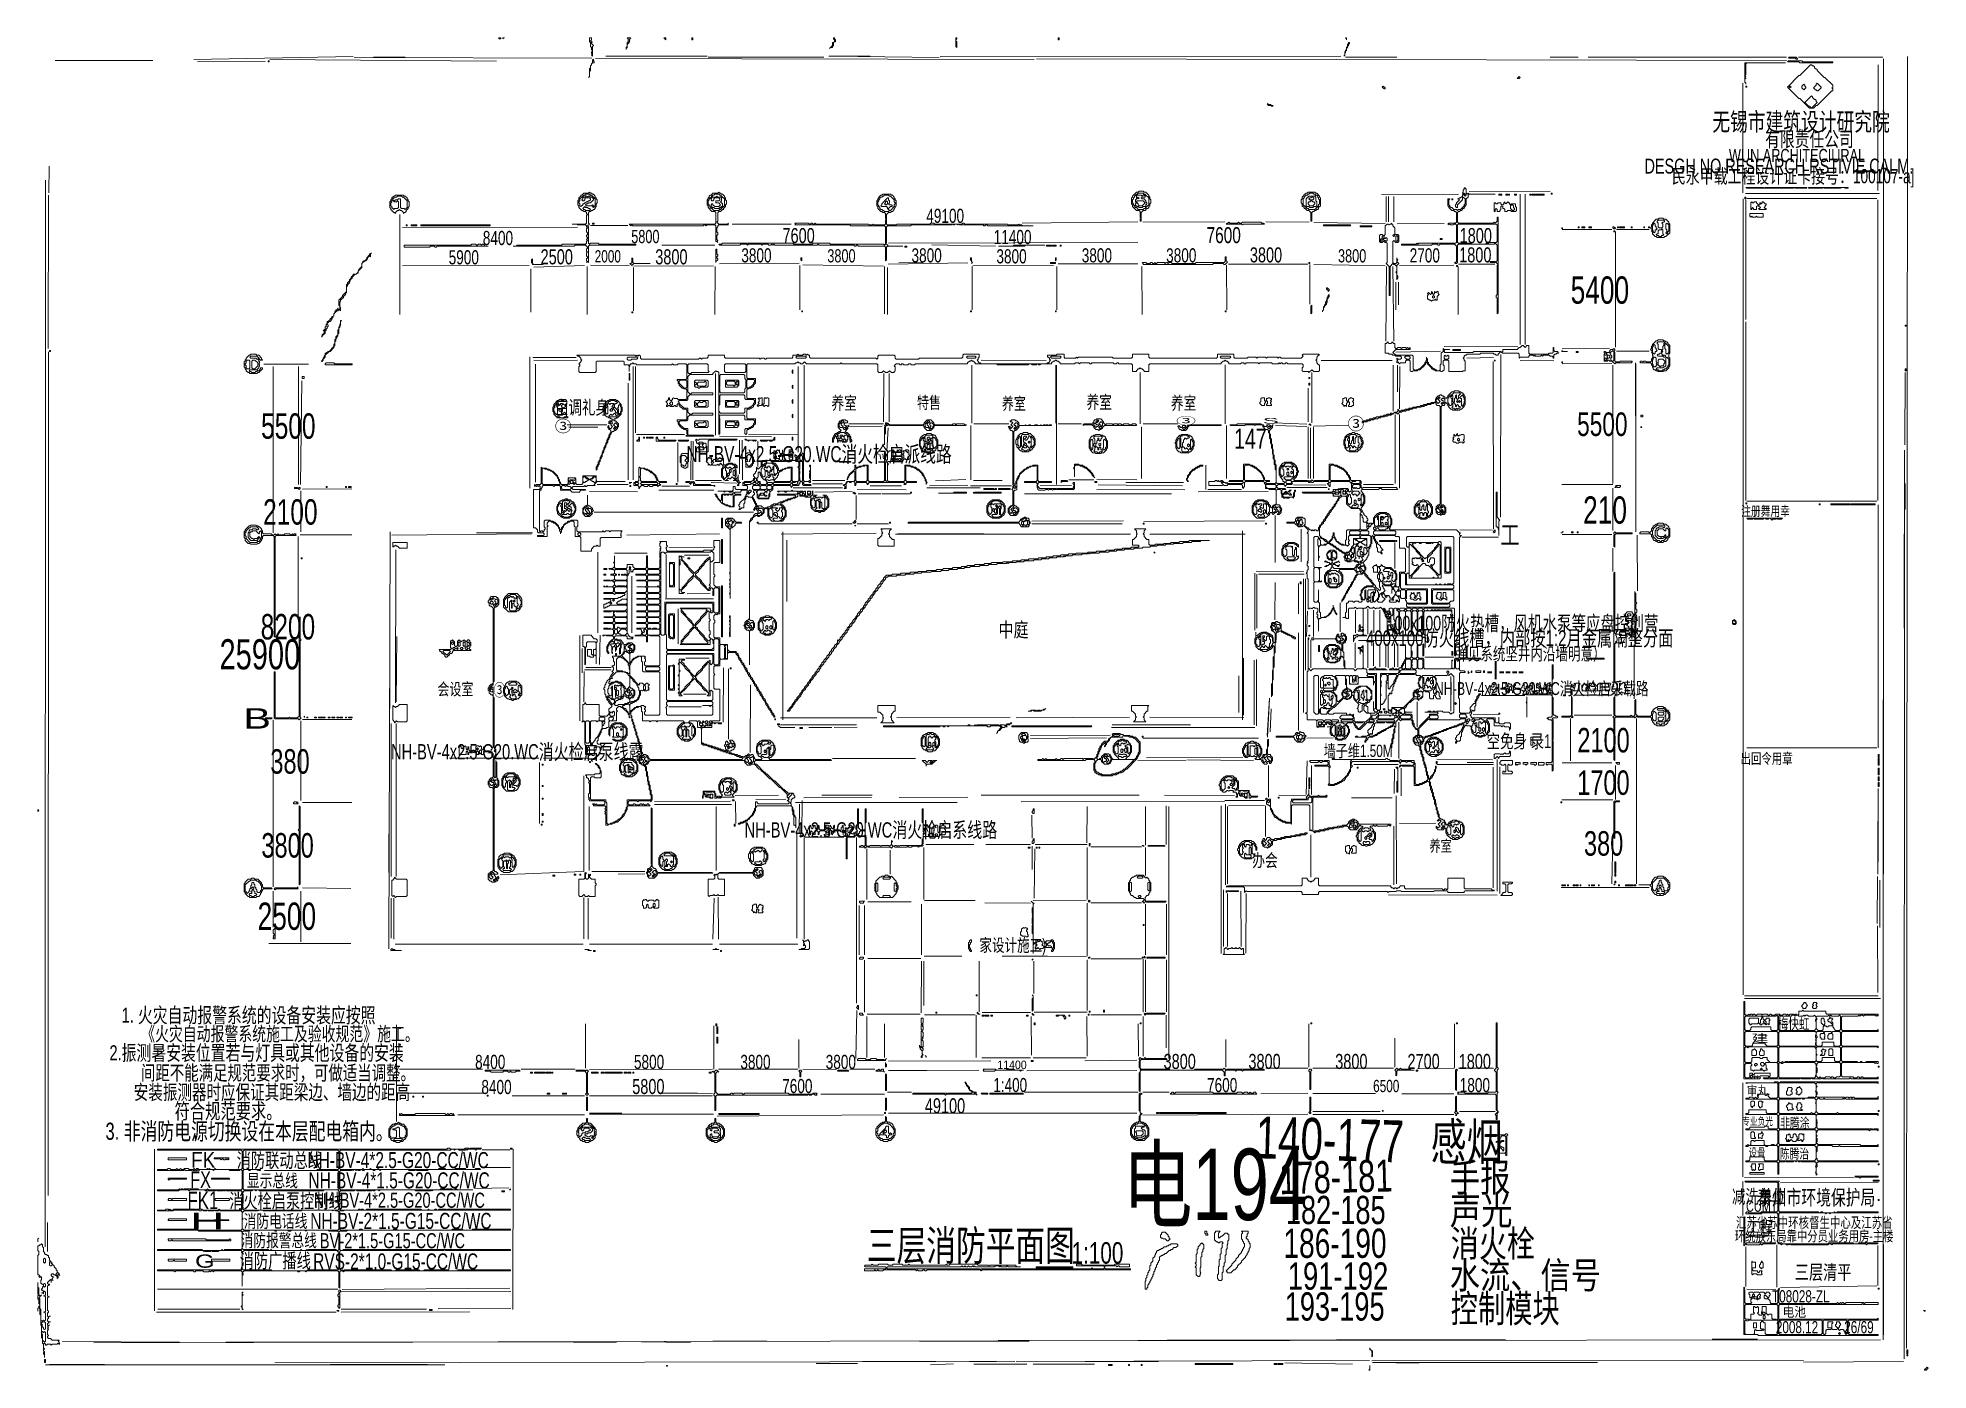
# Model space of a CAD drawing. Extents: x 10 to 1970, y 11 to 1392.
import ezdxf

# ---------------------------------------------------------------- set-up
doc = ezdxf.new("R2010")
doc.units = 0
for name, color, linetype, lineweight in [('OCR_TEXT', 6, 'Continuous', 0), ('TEXT_FALLBACK_OUTLINE', 2, 'Continuous', 0), ('TRACE_CURVE', 6, 'Continuous', 0), ('TRACE_STRAIGHT', 5, 'Continuous', 0), ('TRACE_TEXT_SYMBOL', 6, 'Continuous', 0)]:
    doc.layers.add(name, color=color, linetype=linetype, lineweight=lineweight)
doc.styles.add('wqy-unicode', font='wqy-unicode.lff')

msp = doc.modelspace()

# ---------------------------------------------------------------- texts
at = {"layer": 'OCR_TEXT', "color": 6, "style": 'wqy-unicode'}
for s, height, width, p in [('无锡市建筑设计研究院', 18.73, 0.72, (1746.2, 1295.6)), ('有限责任公司', 15.61, 0.72, (1800.9, 1279.2)), ('WUN ARCHITECIURAL', 13.681, 0.72, (1763.4, 1263.2)), ('DESGH NO RESEARCH RSTIVIE CALM.', 15.501, 0.72, (1675.9, 1251.3)), ('民永甲载工程设计证卡接号：100107-a]', 14.706, 0.72, (1704.2, 1241.3)), ('49100', 14.64, 0.72, (931.2, 1200.2)), ('7600', 16.59, 0.72, (1221.8, 1179.2)), ('8400', 14.64, 0.72, (471.4, 1177.2)), ('5800', 13.67, 0.72, (625.3, 1179.2)), ('7600', 15.62, 0.72, (782.1, 1179.2)), ('11400', 14.64, 0.72, (1001.1, 1178.2)), ('1800', 15.62, 0.72, (1484.2, 1179.2)), ('5900', 14.64, 0.72, (436, 1157.2)), ('2500', 15.62, 0.72, (531.3, 1157.2)), ('2000', 12.69, 0.72, (587.4, 1159.2)), ('3800', 15.62, 0.72, (650.2, 1157.2)), ('3800', 14.64, 0.72, (739.4, 1159.2)), ('3800', 13.67, 0.72, (828.6, 1159.2)), ('3800', 14.64, 0.72, (915.9, 1159.2)), ('3800', 14.64, 0.72, (1003.9, 1158.2)), ('3800', 14.64, 0.72, (1092.4, 1159.2)), ('3800', 14.64, 0.72, (1179.9, 1159.2)), ('3800', 15.62, 0.72, (1266.7, 1159.2)), ('3800', 13.67, 0.72, (1358.1, 1159.2)), ('2700', 14.64, 0.72, (1432.4, 1159.2)), ('1800', 15.62, 0.72, (1483.7, 1159.2)), ('5400', 28.31, 0.72, (1599.3, 1116.4)), ('养室', 13.44, 0.72, (832.8, 1006.7)), ('特售', 12.65, 0.72, (921.6, 1007.6)), ('养室', 12.65, 0.72, (1009.6, 1006.6)), ('养室', 13.44, 0.72, (1097.3, 1007.7)), ('养室', 13.44, 0.72, (1184.8, 1006.7)), ('5500', 26.36, 0.72, (241.5, 976.4)), ('空调礼身', 14.24, 0.72, (546.2, 1001.8)), ('③', 7.3, 2.114279, (1190, 991.3)), ('③', 12.8, 0.994955, (1368, 985.6)), ('5500', 24.4, 0.72, (1606, 979.3)), ('③', 11.9, 1.07149, (546, 983.5)), ('147', 20.98, 0.72, (1250.4, 966)), ('S', 5.86, 3.175862, (1280, 992.1)), ('NH-BV-4x2.5-G20.WC消火检启派线路', 16.608, 0.72, (682.5, 952.2)), ('2100', 26.36, 0.72, (243.6, 887.4)), ('210', 28.31, 0.72, (1612.2, 888.4)), ('注册舞用幸', 10.28, 0.72, (1776.1, 896.3)), ('工', 20.3, 0.72, (1526.5, 866.7)), ('8200', 26.36, 0.72, (241.1, 768.4)), ('中庭', 14.96, 0.766185, (1006, 771)), ('100x100防火热槽，风机水泵等应盘控创营', 15.293, 0.72, (1408.5, 777.6)), ('25900', 31.24, 0.72, (198.4, 737.4)), ('400x100防火线槽，内部按1:2月金属隔整分面', 16.126, 0.72, (1387.1, 761.7)), ('弹见系统坚井内沿墙明意）', 13.214, 0.72, (1479.7, 746.9)), ('-I----', 19.08, 0.790685, (1512, 727)), ('会设室', 12.65, 0.72, (424.4, 710.6)), ('NH-BV-4x2.5-G20.WC消火检启采载路', 13.386, 0.72, (1458.4, 710.8)), ('③', 12.8, 0.72, (482.4, 709.6)), ('B', 21.1, 1.528773, (223, 676)), ('空免身 录1', 14.17, 0.72, (1512.2, 655.9)), ('2100', 25.38, 0.72, (1606.2, 651.3)), ('380', 25.38, 0.72, (251.1, 629.3)), ('NH-BV-4x2.5-G20.WC消火检启泵线露', 15.817, 0.72, (376.2, 644.1)), ('墙子维1.50M', 12.71, 0.72, (1343.3, 646.6)), ('出回令用章', 11.02, 0.72, (1775.4, 639.5)), ('1700', 25.38, 0.72, (1606.1, 607.3)), ('NH-BV-4x2.5-G20.WC消火枪启系线路', 15.817, 0.72, (742.8, 563.1)), ('380', 25.38, 0.72, (1613.1, 544.3)), ('3800', 25.38, 0.72, (241.8, 542.3)), ('养室', 11.86, 0.72, (1452.9, 548.5)), ('办会', 13.44, 0.72, (1269.2, 532.7)), ('2500', 28.31, 0.72, (237.9, 467.4)), ('家设计施工)', 13.24, 0.72, (986.3, 444.9)), ('1. 火灾自动报警系统的设备安装应按照', 15.679, 0.72, (97, 371.1)), ('梅快虹', 11.12, 0.72, (1814.1, 364.4)), ('《火灾自动报警系统施工及验收规范》施工。', 14.653, 0.72, (117.2, 352.3)), ('建', 7.98, 1.592939, (1787, 351)), ('2.振测暑安装位置若与灯具或其他设备的安装', 15.679, 0.72, (84.3, 332.1)), ('8400', 14.64, 0.72, (463.4, 323.2)), ('5800', 14.64, 0.72, (628.1, 323.2)), ('3800', 14.64, 0.72, (738.4, 323.2)), ('3800', 14.64, 0.72, (826.9, 323.2)), ('3800', 15.62, 0.72, (1177.2, 323.2)), ('3800', 15.62, 0.72, (1265.2, 323.2)), ('3800', 15.62, 0.72, (1355.2, 323.2)), ('2700', 15.62, 0.72, (1430.1, 323.2)), ('1800', 15.62, 0.72, (1483.2, 323.2)), ('间距不能满足规范要求时，可做适当调整。', 15.228, 0.72, (116.9, 311.6)), ('1:400', 14.55, 0.72, (1000.7, 299.3)), ('11400', 8.79, 0.925449, (1005, 323.1)), ('7600', 14.64, 0.72, (1222.3, 299.2)), ('1800', 14.64, 0.72, (1484.3, 299.2)), ('安装振测器时应保证其距梁边、墙边的距高', 15.358, 0.72, (109.5, 291.5)), ('8400', 14.64, 0.72, (469.9, 297.2)), ('5800', 15.62, 0.72, (626.3, 297.2)), ('7600', 14.64, 0.72, (781.8, 298.2)), ('6500', 12.69, 0.72, (1394.5, 299.2)), ('审丸', 9.49, 0.838896, (1782, 296.2)), ('符合规范要求。', 16.13, 0.72, (151.8, 271.5)), ('49100', 15.62, 0.72, (929.7, 277.2)), ('3. 非消防电源切换设在本层配电箱内。', 17.738, 0.72, (80.2, 249.8)), ('感烟', 37.96, 0.72, (1454.2, 228.8)), ('专业负光', 7.91, 0.72, (1777.3, 265.1)), ('非腾涂', 10.28, 0.72, (1816.6, 262.3)), ('FK', 16.07, 0.906404, (169, 221)), ('消防联动总线', 15.03, 0.72, (216.2, 221)), ('NH-BV-4*2.5-G20-CC/WC', 16.65, 0.72, (289.6, 220.4)), ('电194', 73.92, 0.72, (1134.6, 166.6)), ('设骨', 8.74, 0.72, (1783.7, 232.1)), ('陈腾治', 10.28, 0.72, (1816.2, 230.3)), ('FX', 17.08, 0.73641, (168, 200)), ('显示总线', 13.44, 0.72, (226.8, 200.8)), ('NH-BV-4*1.5-G20-CC/WC', 16.65, 0.72, (290.6, 199.4)), ('手报', 29.13, 0.791485, (1474, 196)), ('FK1', 18.08, 0.72, (165.2, 178)), ('消火栓启泵控制线', 14.96, 0.72, (208.5, 179)), ('减洗单位', 14.11, 0.72, (1766.6, 183.9)), ('泰州市环境保护局', 15.61, 0.72, (1792.5, 182.2)), ('NH-BV-4*2.5-G20-CC/WC', 15.725, 0.72, (296.1, 179.3)), ('182-185', 29.28, 0.72, (1304, 162.4)), ('声光', 29.13, 0.817762, (1474, 162)), ('CUMT', 11.73, 0.72, (1781.1, 175.2)), ('H', 17.1, 2.151261, (168, 157)), ('消防电话线', 13.44, 0.72, (223.5, 158.8)), ('NH-BV-2*1.5-G15-CC/WC', 16.65, 0.72, (292.5, 157.4)), ('三层消防平面图', 31.36, 0.72, (869.6, 124.5)), ('186-190', 30.26, 0.72, (1301.5, 127.4)), ('消火栓', 27.68, 0.770054, (1475, 128.5)), ('环统放东局靠中分员业务用房-主楼', 10.928, 0.72, (1769.5, 144.6)), ('汇苏省苏中环核督生中心及江苏省', 11.024, 0.72, (1770.7, 158.5)), ('工程', 12.08, 0.821304, (1782, 153.5)), ('消防报警总线', 13.39, 0.72, (220.4, 138.8)), ('BV-2*1.5-G15-CC/WC', 15.725, 0.72, (302.4, 137.3)), ('1:100', 22.31, 0.72, (1081.8, 121.4)), ('G', 13.7, 1.427737, (173, 117.2)), ('消防广播线', 15.03, 0.72, (219.3, 117)), ('RVS-2*1.0-G15-CC/WC', 16.65, 0.72, (295.5, 115.4)), ('191-192', 28.34, 0.749331, (1306, 94.4)), ('水流、信号', 27.76, 0.827637, (1474, 95.5)), ('三层清平', 14.96, 0.72, (1831.7, 105.1)), ('193-195', 29.32, 0.72, (1302.8, 62.4)), ('控制模块', 28.72, 0.721036, (1475, 60.6)), ('T08028-ZL', 12.69, 0.72, (1808, 81.2)), ('2008.12', 12.59, 0.72, (1812.1, 49.3)), ('电池', 10.37, 0.863547, (1819, 66.3)), ('26/69', 12.7, 0.72, (1882.9, 49.2))]:
    msp.add_text(s, height=height, dxfattribs=dict(at, width=width)).set_placement(p)
at = {"layer": 'OCR_TEXT', "color": 6, "style": 'wqy-unicode', "width": 0.72}
for s, height, rotation, p in [('140-177', 43.47, -1.6776, (1272.1, 230.7)), ('178-181', 33.2, 1.4688, (1297.6, 193.3))]:
    msp.add_text(s, height=height, rotation=rotation, dxfattribs=at).set_placement(p)

# ---------------------------------------------------------------- linework, layer by layer
at = {"layer": 'TEXT_FALLBACK_OUTLINE', "color": 2}
for points in [[(1466, 908), (1466, 905), (1467, 906), (1468, 906), (1469, 905), (1469, 901), (1468, 900), (1467, 901), (1467, 902), (1466, 903), (1466, 898), (1468, 898), (1470, 900), (1470, 905), (1469, 906), (1469, 907), (1468, 907), (1467, 908)], [(1466, 900), (1467, 901), (1468, 900), (1467, 899)], [(927, 643), (931, 639), (931, 637), (931, 638), (932, 639), (937, 639), (941, 643), (942, 643), (939, 643), (938, 642), (937, 643), (934, 643), (932, 641), (930, 643)], [(935, 641), (936, 642), (937, 641), (936, 640)], [(936, 642), (937, 643), (938, 642), (937, 641)]]:
    msp.add_lwpolyline(points, close=True, dxfattribs=at)
at = {"layer": 'TRACE_CURVE', "color": 6}
for points in [[(1490, 1237), (1489, 1236), (1489, 1235), (1488, 1234), (1488, 1232), (1487, 1231), (1488, 1230), (1487, 1229), (1487, 1228), (1485, 1226), (1484, 1226), (1483, 1225), (1482, 1225), (1483, 1225), (1484, 1224), (1481, 1221), (1481, 1220), (1480, 1219), (1480, 1217), (1481, 1216), (1482, 1216), (1482, 1219), (1487, 1224), (1487, 1226), (1488, 1227), (1490, 1225), (1490, 1220), (1489, 1219), (1489, 1218), (1485, 1214), (1483, 1214), (1482, 1213), (1481, 1214), (1478, 1214), (1476, 1216), (1475, 1216), (1474, 1217), (1474, 1218), (1473, 1219), (1473, 1224), (1474, 1225), (1472, 1225), (1472, 1218), (1473, 1217), (1473, 1216), (1476, 1213), (1478, 1213), (1479, 1212), (1480, 1212), (1481, 1211), (1481, 1201), (1480, 1200), (1473, 1200), (1472, 1199), (1473, 1198), (1474, 1199), (1475, 1198), (1477, 1198), (1478, 1199), (1480, 1199), (1481, 1198), (1481, 1180), (1480, 1179), (1442, 1179)], [(1491, 1231), (1491, 1235), (1490, 1236), (1490, 1237)], [(582, 1232), (581, 1231), (576, 1231), (574, 1229), (573, 1229), (573, 1228), (571, 1226), (571, 1224), (570, 1223), (570, 1219), (571, 1218), (571, 1216), (574, 1213), (575, 1213), (576, 1212), (578, 1212), (579, 1211), (579, 1210), (580, 1209), (579, 1208), (579, 1200), (578, 1199), (564, 1199), (569, 1199), (570, 1198), (578, 1198), (579, 1197), (579, 1196), (580, 1195), (579, 1194), (579, 1191), (580, 1190), (580, 1188), (579, 1187), (579, 1186), (580, 1185), (580, 1184), (579, 1183), (580, 1182), (579, 1181), (579, 1179), (578, 1178), (554, 1178), (553, 1177), (507, 1177), (506, 1176), (503, 1176), (566, 1176), (567, 1177), (578, 1177), (580, 1175), (580, 1174), (579, 1173), (579, 1171), (580, 1170), (579, 1169), (579, 1166), (580, 1165), (580, 1164), (579, 1163), (579, 1161), (580, 1160), (579, 1159), (580, 1160)], [(580, 1160), (581, 1159), (581, 1176), (582, 1177), (630, 1177), (630, 1178), (592, 1178), (591, 1179), (583, 1179), (582, 1178), (581, 1179), (581, 1196), (580, 1197), (582, 1199), (581, 1200), (581, 1211), (582, 1212), (583, 1212), (584, 1213), (585, 1213), (586, 1214), (587, 1214), (588, 1215), (588, 1216), (589, 1217), (589, 1220), (590, 1221), (590, 1224), (589, 1225), (589, 1226), (588, 1227), (588, 1228), (586, 1230), (585, 1230), (584, 1231), (583, 1231), (582, 1232)], [(886, 1230), (885, 1229), (884, 1229), (882, 1227), (882, 1226), (881, 1225), (881, 1224), (880, 1223), (880, 1218), (881, 1217), (881, 1215), (884, 1212), (885, 1212), (886, 1211), (888, 1211), (889, 1210), (889, 1205), (890, 1204), (889, 1203), (889, 1199), (888, 1198), (877, 1198), (876, 1199), (875, 1198), (872, 1198), (871, 1199), (817, 1199), (816, 1200), (815, 1199), (814, 1199), (813, 1200), (812, 1200), (811, 1199), (810, 1199), (809, 1200), (795, 1200), (796, 1199), (795, 1198), (852, 1198), (853, 1197), (888, 1197), (889, 1196), (889, 1178), (888, 1177), (887, 1178), (832, 1178), (831, 1179), (814, 1179), (813, 1178), (794, 1178), (793, 1179), (720, 1179), (719, 1178), (716, 1178), (717, 1177), (738, 1177), (739, 1178), (745, 1178), (746, 1177), (747, 1178), (760, 1178), (761, 1177), (762, 1178), (767, 1178)], [(891, 1198), (890, 1199), (890, 1209), (892, 1211), (894, 1211), (895, 1212), (896, 1212), (898, 1214), (898, 1215), (899, 1216), (899, 1217), (900, 1218), (900, 1223), (899, 1224), (899, 1225), (898, 1226), (898, 1227), (896, 1229), (895, 1229), (894, 1230), (886, 1230)], [(1442, 1179), (1441, 1178), (1440, 1179), (1439, 1178), (1424, 1178), (1424, 1177), (1455, 1177), (1456, 1178), (1461, 1178), (1462, 1177), (1463, 1177), (1464, 1178), (1479, 1178), (1481, 1176), (1481, 1160), (1480, 1159), (1479, 1159), (1480, 1158), (1481, 1158), (1482, 1159), (1482, 1177), (1483, 1178), (1520, 1178), (1521, 1179), (1523, 1177), (1523, 1161), (1522, 1160), (1522, 1159), (1524, 1157), (1523, 1156), (1523, 1126), (1522, 1125), (1522, 1123), (1523, 1122), (1523, 1106), (1524, 1107), (1524, 1206), (1523, 1206), (1523, 1202), (1521, 1200), (1520, 1201), (1519, 1200), (1483, 1200), (1482, 1201), (1482, 1211), (1483, 1212), (1484, 1212), (1485, 1213), (1486, 1213), (1488, 1215), (1489, 1215), (1489, 1216), (1490, 1217), (1490, 1218), (1491, 1219), (1491, 1225), (1493, 1227), (1493, 1229), (1494, 1230), (1521, 1230), (1494, 1230), (1493, 1231), (1492, 1230), (1491, 1231)], [(767, 1178), (768, 1177), (770, 1177), (771, 1178), (772, 1177), (773, 1178), (774, 1177), (818, 1177), (819, 1178), (820, 1177), (856, 1177), (857, 1176), (858, 1176), (859, 1177), (860, 1177), (861, 1176), (888, 1176), (889, 1175), (889, 1161), (890, 1162), (890, 1175), (891, 1176), (907, 1176), (892, 1176), (889, 1179), (890, 1180), (890, 1196), (891, 1197), (915, 1197), (916, 1198), (957, 1198), (958, 1199), (959, 1198), (960, 1198), (961, 1199), (963, 1199), (964, 1198), (965, 1199), (966, 1198), (990, 1198), (991, 1197), (992, 1197), (993, 1198), (994, 1198), (995, 1197), (1042, 1197), (1031, 1197), (1030, 1198), (1028, 1198), (1027, 1199), (1026, 1198), (1016, 1198), (1015, 1199), (971, 1199), (970, 1200), (969, 1200), (968, 1199), (940, 1199), (939, 1200), (936, 1200), (935, 1199), (901, 1199), (900, 1198), (891, 1198)], [(356, 1169), (355, 1168), (354, 1168), (354, 1167), (351, 1164), (351, 1163), (349, 1161), (348, 1161), (347, 1160), (347, 1159), (346, 1158), (346, 1155), (343, 1152), (343, 1151), (342, 1150), (342, 1149), (340, 1147), (337, 1147), (337, 1146), (335, 1144), (335, 1143), (333, 1141), (333, 1140), (331, 1138), (331, 1137), (330, 1136), (330, 1129), (326, 1125), (326, 1124), (322, 1120), (322, 1115), (323, 1114), (323, 1111), (322, 1110), (321, 1111), (321, 1112), (321, 1111), (320, 1110), (319, 1110), (319, 1109), (318, 1108), (318, 1107), (317, 1106), (317, 1104), (316, 1103), (315, 1103), (315, 1102), (314, 1101), (313, 1101), (313, 1100), (311, 1098), (310, 1098), (310, 1096), (309, 1095), (309, 1093), (308, 1092), (308, 1090), (307, 1089), (306, 1089), (307, 1088), (307, 1086), (305, 1084), (305, 1083), (304, 1082)], [(304, 1082), (305, 1082), (305, 1083), (308, 1086), (308, 1088), (309, 1089), (309, 1090), (310, 1091), (310, 1092), (311, 1093), (311, 1094), (310, 1095), (310, 1096), (312, 1098), (313, 1098), (315, 1100), (315, 1101), (316, 1102), (316, 1103), (317, 1104), (317, 1106), (320, 1109), (321, 1109), (322, 1110), (323, 1110), (324, 1109), (324, 1112), (323, 1113), (323, 1118), (324, 1119), (324, 1120), (327, 1123), (327, 1124), (329, 1126), (329, 1127), (330, 1128), (330, 1134), (331, 1135), (331, 1136), (333, 1138), (333, 1139), (334, 1140), (334, 1141), (336, 1143), (336, 1144), (339, 1147), (340, 1147), (341, 1148), (342, 1148), (342, 1150), (346, 1154), (346, 1158), (349, 1161), (350, 1161), (352, 1163), (352, 1164), (354, 1166), (355, 1165), (355, 1168), (356, 1169)], [(798, 1064), (797, 1063), (793, 1063), (793, 1061), (792, 1060), (766, 1060), (765, 1059), (764, 1059), (763, 1060), (760, 1060), (759, 1059), (758, 1060), (723, 1060), (722, 1061), (722, 1063), (705, 1063), (705, 1061), (704, 1060), (699, 1060), (698, 1059), (697, 1060), (696, 1060), (695, 1059), (636, 1059), (635, 1060), (635, 1062), (634, 1063), (633, 1063), (632, 1062), (631, 1063), (630, 1062), (629, 1063), (569, 1063), (570, 1062), (571, 1062), (573, 1060), (573, 1059), (574, 1058), (573, 1057), (573, 1056), (571, 1054), (572, 1053), (572, 1052), (571, 1051), (571, 1046), (572, 1045), (588, 1045), (589, 1046), (589, 1056), (590, 1057), (617, 1057), (618, 1056), (618, 1053), (622, 1053), (623, 1052), (623, 1046), (623, 1051), (624, 1052), (624, 1053), (625, 1054), (626, 1054), (627, 1055), (628, 1054), (630, 1054)], [(1058, 1061), (1059, 1060), (1059, 1059), (1060, 1058), (1059, 1057), (1059, 1056), (1058, 1055), (1057, 1055), (1056, 1054), (988, 1054), (987, 1055), (986, 1055), (985, 1056), (985, 1057), (984, 1058), (985, 1059), (985, 1060), (986, 1061), (986, 1064), (970, 1064), (969, 1063), (969, 1061), (968, 1060), (924, 1060), (923, 1059), (900, 1059), (899, 1060), (899, 1062), (898, 1063), (882, 1063), (881, 1062), (881, 1060), (880, 1059), (879, 1060), (811, 1060), (810, 1061), (810, 1063), (809, 1063), (808, 1064), (807, 1063), (806, 1064), (804, 1064), (803, 1063), (799, 1063), (798, 1064)], [(1322, 1053), (1322, 1051), (1321, 1050), (1321, 1047), (1322, 1046), (1327, 1046), (1328, 1045), (1331, 1048), (1333, 1046), (1338, 1046), (1339, 1047), (1339, 1053), (1338, 1053), (1336, 1055), (1336, 1057), (1335, 1058), (1336, 1059), (1336, 1061), (1338, 1063), (1339, 1063), (1338, 1064), (1322, 1064), (1321, 1063), (1322, 1062), (1320, 1060), (1299, 1060), (1298, 1061), (1297, 1061), (1296, 1060), (1295, 1061), (1285, 1061), (1284, 1060), (1283, 1061), (1275, 1061), (1274, 1060), (1273, 1061), (1265, 1061), (1264, 1060), (1251, 1060), (1250, 1061), (1250, 1064), (1233, 1064), (1233, 1061), (1232, 1060), (1163, 1060), (1162, 1061), (1162, 1064), (1145, 1064), (1145, 1061), (1144, 1060), (1125, 1060), (1124, 1061), (1089, 1061), (1088, 1060), (1087, 1061), (1086, 1060), (1075, 1060), (1074, 1061), (1074, 1064), (1067, 1064), (1066, 1063), (1057, 1063), (1057, 1061), (1058, 1061)], [(630, 1054), (631, 1053), (667, 1053), (668, 1054), (669, 1053), (673, 1053), (674, 1054), (682, 1054), (683, 1053), (683, 1039), (682, 1038), (673, 1038), (673, 1037), (674, 1036), (674, 1034), (675, 1033), (675, 1032), (678, 1029), (679, 1029), (680, 1028), (682, 1028), (683, 1027), (683, 1018), (682, 1017), (674, 1017), (673, 1018), (670, 1018), (669, 1019), (668, 1018), (668, 1017), (667, 1016), (666, 1016), (665, 1017), (665, 1019), (664, 1019), (664, 1017), (662, 1015), (661, 1015), (663, 1013), (663, 1012), (662, 1011), (662, 1010), (663, 1010), (664, 1011), (665, 1011), (666, 1010), (669, 1010), (670, 1011), (671, 1011), (672, 1010), (673, 1010), (673, 1012), (674, 1013), (675, 1012), (675, 1011), (676, 1010), (676, 1009), (677, 1009), (679, 1007), (682, 1007), (683, 1006), (683, 997), (682, 996), (673, 996)], [(673, 996), (673, 995), (674, 994), (674, 992), (675, 991), (675, 990), (678, 987), (679, 987), (680, 986), (682, 986), (683, 985), (683, 982), (684, 981), (682, 979), (711, 979), (710, 980), (685, 980), (684, 981), (684, 987), (680, 987), (675, 992), (675, 994), (676, 995), (683, 995), (684, 996), (684, 999), (686, 1001), (710, 1001), (710, 1003), (689, 1003), (688, 1002), (686, 1002), (684, 1004), (684, 1008), (680, 1008), (675, 1013), (675, 1014), (674, 1015), (675, 1016), (683, 1016), (684, 1017), (684, 1020), (686, 1022), (710, 1022), (710, 1024), (688, 1024), (687, 1023), (686, 1023), (684, 1025), (684, 1041), (686, 1043), (710, 1043), (710, 1044), (713, 1047), (714, 1046), (715, 1046), (716, 1045), (716, 981), (717, 982), (717, 997), (716, 998), (717, 999), (716, 1000), (717, 1001)], [(717, 1001), (742, 1001), (743, 1000), (743, 996), (752, 996), (753, 995), (753, 993), (752, 992), (752, 991), (749, 988), (748, 988), (747, 987), (744, 987), (743, 986), (743, 982), (744, 981), (745, 982), (745, 985), (746, 986), (747, 986), (748, 987), (749, 987), (750, 988), (751, 988), (752, 989), (752, 990), (754, 992), (754, 997), (746, 997), (745, 998), (745, 1006), (746, 1007), (748, 1007), (749, 1008), (750, 1008), (752, 1010), (752, 1011), (754, 1013), (754, 1018), (746, 1018), (745, 1019), (745, 1027), (746, 1028), (747, 1028), (748, 1029), (749, 1029), (750, 1030), (751, 1030), (752, 1031), (752, 1032), (754, 1034), (754, 1039), (746, 1039), (745, 1040), (745, 1053), (746, 1054), (795, 1054), (796, 1055), (797, 1055), (798, 1056), (799, 1055), (800, 1055), (801, 1054), (803, 1054)], [(803, 1054), (805, 1056), (807, 1054), (842, 1054), (843, 1055), (844, 1054), (880, 1054), (881, 1053), (881, 1046), (882, 1045), (885, 1045), (887, 1047), (889, 1045), (891, 1045), (893, 1047), (895, 1045), (898, 1045), (898, 1046), (899, 1047), (899, 1051), (898, 1052), (900, 1054), (903, 1054), (904, 1053), (905, 1053), (906, 1054), (907, 1054), (908, 1053), (912, 1053), (913, 1054), (915, 1054), (916, 1053), (919, 1053), (920, 1054), (974, 1054), (974, 1055), (976, 1057), (977, 1057), (978, 1058), (979, 1057), (980, 1057), (982, 1055), (982, 1054), (1004, 1054), (1005, 1053), (1037, 1053), (1038, 1054), (1040, 1054), (1041, 1053), (1045, 1053), (1046, 1054), (1047, 1054), (1048, 1053), (1049, 1053), (1050, 1054), (1061, 1054), (1061, 1055), (1063, 1057), (1064, 1057), (1065, 1058), (1066, 1058), (1067, 1057), (1068, 1057), (1070, 1055)], [(1070, 1055), (1070, 1054), (1085, 1054), (1086, 1055), (1089, 1055), (1090, 1054), (1091, 1055), (1100, 1055), (1101, 1054), (1102, 1054), (1103, 1055), (1125, 1055), (1126, 1054), (1128, 1054), (1129, 1055), (1130, 1055), (1131, 1054), (1144, 1054), (1145, 1053), (1145, 1046), (1149, 1046), (1149, 1047), (1151, 1049), (1152, 1049), (1153, 1050), (1154, 1049), (1155, 1049), (1157, 1047), (1157, 1046), (1162, 1046), (1162, 1053), (1163, 1054), (1237, 1054), (1237, 1055), (1239, 1057), (1240, 1057), (1241, 1058), (1242, 1057), (1243, 1057), (1245, 1055), (1245, 1054), (1257, 1054), (1258, 1055), (1260, 1055), (1261, 1054), (1262, 1054), (1263, 1055), (1275, 1055), (1276, 1054), (1277, 1055), (1289, 1055), (1290, 1054), (1296, 1054), (1297, 1055), (1298, 1054), (1299, 1055), (1300, 1055), (1301, 1054), (1303, 1054), (1304, 1055), (1305, 1055), (1306, 1054), (1321, 1054), (1322, 1053)], [(1479, 1026), (1478, 1025), (1476, 1025), (1472, 1021), (1472, 1020), (1470, 1018), (1469, 1019), (1469, 1020), (1468, 1020), (1467, 1021), (1466, 1021), (1465, 1022), (1464, 1022), (1463, 1021), (1462, 1021), (1460, 1019), (1460, 1018), (1459, 1017), (1459, 1015), (1458, 1014), (1455, 1014), (1454, 1013), (1451, 1013), (1450, 1012), (1447, 1012), (1446, 1011), (1444, 1011), (1443, 1010), (1440, 1010), (1439, 1009), (1436, 1009), (1435, 1008), (1432, 1008), (1431, 1007), (1428, 1007), (1427, 1006), (1424, 1006), (1423, 1005), (1422, 1005), (1420, 1007), (1420, 1005), (1419, 1004), (1417, 1004), (1415, 1002), (1414, 1003), (1413, 1003), (1412, 1002), (1409, 1002), (1408, 1001), (1406, 1001), (1405, 1000), (1402, 1000), (1401, 999), (1398, 999), (1397, 998), (1395, 998), (1394, 997), (1391, 997), (1390, 996), (1388, 996), (1387, 995), (1384, 995), (1383, 994), (1383, 993)], [(1464, 899), (1465, 900), (1465, 1010), (1466, 1011), (1468, 1011), (1469, 1012), (1469, 1013), (1470, 1014), (1472, 1012), (1472, 1011), (1473, 1010), (1473, 1009), (1475, 1007), (1476, 1007), (1477, 1006), (1484, 1006), (1485, 1007), (1486, 1007), (1489, 1010), (1489, 1011), (1490, 1012), (1490, 1020), (1489, 1021), (1489, 1022), (1487, 1024), (1486, 1024), (1485, 1025), (1484, 1025), (1483, 1026), (1479, 1026)], [(590, 949), (590, 948), (589, 947), (589, 944), (590, 945), (590, 947), (591, 948), (591, 949), (592, 950), (592, 952), (593, 953), (593, 955), (594, 956), (594, 957), (595, 958), (595, 960), (596, 961), (596, 962), (597, 963), (597, 965), (598, 966), (598, 967), (599, 968), (599, 970), (600, 971), (600, 972), (601, 973), (601, 975), (602, 976), (602, 977), (603, 978), (603, 980), (604, 981), (604, 982), (606, 984), (607, 984), (608, 985), (609, 985), (611, 987), (611, 988), (612, 989), (612, 992), (609, 995), (608, 995), (607, 996), (608, 997), (609, 997), (610, 998), (611, 998), (615, 1002), (615, 1004), (616, 1005), (616, 1009), (615, 1010), (615, 1012), (611, 1016), (610, 1016), (609, 1017), (603, 1017)], [(603, 1017), (602, 1016), (601, 1016), (597, 1012), (597, 1009), (596, 1008), (596, 1006), (597, 1005), (597, 1003), (598, 1002), (598, 1001), (600, 999), (601, 999), (602, 998), (603, 998), (604, 997), (605, 997), (606, 996), (605, 995), (603, 995), (602, 994), (602, 992), (603, 993), (604, 992), (604, 991), (606, 989), (604, 987), (603, 987), (602, 988), (602, 990), (601, 989), (601, 988), (602, 987), (602, 986), (603, 986), (604, 985), (604, 983), (603, 982), (603, 981), (602, 980), (602, 978), (601, 977), (601, 976), (600, 975), (600, 973), (599, 972), (599, 970), (598, 969), (598, 968), (597, 967), (597, 965), (596, 964), (596, 963), (595, 962), (595, 960), (594, 959), (594, 958), (593, 957), (593, 955), (592, 954), (592, 953), (591, 952), (591, 950), (590, 949)], [(1383, 993), (1384, 993), (1385, 994), (1388, 994), (1389, 995), (1391, 995), (1392, 996), (1395, 996), (1396, 997), (1399, 997), (1400, 998), (1402, 998), (1403, 999), (1406, 999), (1407, 1000), (1409, 1000), (1410, 1001), (1413, 1001), (1414, 1002), (1415, 1002), (1417, 1004), (1418, 1003), (1419, 1003), (1420, 1002), (1422, 1004), (1424, 1004), (1425, 1005), (1428, 1005), (1429, 1006), (1432, 1006), (1433, 1007), (1435, 1007), (1436, 1008), (1439, 1008), (1440, 1009), (1444, 1009), (1445, 1010), (1447, 1010), (1448, 1011), (1450, 1011), (1451, 1012), (1454, 1012), (1455, 1013), (1457, 1013), (1458, 1014), (1459, 1014), (1460, 1013), (1460, 1012), (1461, 1011), (1463, 1011), (1464, 1010), (1464, 909), (1463, 908), (1462, 908), (1460, 906), (1460, 904), (1459, 903), (1460, 902), (1460, 900), (1462, 898), (1464, 898), (1465, 897), (1465, 898), (1464, 899)], [(1020, 996), (1019, 995), (1018, 995), (1018, 994), (1020, 994), (1021, 993), (1019, 991), (1021, 989), (1019, 987), (1018, 988), (1018, 989), (1016, 989), (1017, 988), (1017, 987), (1019, 985), (1020, 985), (1021, 984), (1021, 929), (1022, 928), (1021, 927), (1021, 925), (1020, 924), (1021, 923), (1021, 908), (1020, 907), (1019, 907), (1018, 906), (1017, 906), (1017, 905), (1016, 904), (1016, 900), (1019, 897), (1024, 897), (1026, 899), (1026, 900), (1027, 901), (1027, 904), (1024, 907), (1023, 907), (1022, 908), (1022, 922), (1023, 923), (1024, 923), (1025, 924), (1025, 933), (1026, 934), (1026, 935), (1027, 936), (1027, 937), (1028, 938), (1028, 939), (1034, 945), (1035, 945), (1036, 946), (1037, 946), (1038, 947), (1039, 947), (1040, 948), (1044, 948), (1045, 949), (1046, 948), (1046, 933), (1045, 932), (1033, 932)], [(1059, 991), (1058, 990), (1057, 991), (1056, 991), (1055, 990), (1054, 991), (1053, 991), (1052, 990), (1051, 990), (1050, 991), (1049, 990), (1047, 990), (1046, 991), (1044, 991), (1043, 990), (1040, 990), (1039, 991), (1038, 991), (1037, 990), (1035, 990), (1034, 991), (1033, 990), (1028, 990), (1027, 991), (1027, 993), (1025, 995), (1024, 995), (1023, 996), (1020, 996)], [(1033, 932), (1033, 931), (1045, 931), (1046, 930), (1046, 926), (1047, 925), (1047, 924), (1048, 923), (1054, 923), (1055, 924), (1057, 924), (1058, 923), (1059, 924), (1061, 924), (1062, 923), (1063, 924), (1084, 924), (1085, 925), (1085, 931), (1084, 931), (1083, 930), (1085, 928), (1084, 927), (1084, 926), (1083, 925), (1067, 925), (1066, 924), (1065, 925), (1049, 925), (1046, 928), (1047, 929), (1047, 930), (1048, 931), (1061, 931), (1061, 932), (1048, 932), (1047, 933), (1047, 949), (1042, 949), (1041, 948), (1039, 948), (1038, 947), (1036, 947), (1034, 945), (1033, 945), (1028, 940), (1028, 939), (1026, 937), (1026, 936), (1025, 935), (1025, 933), (1024, 932), (1024, 930), (1023, 929), (1022, 930), (1022, 984), (1023, 985), (1024, 985), (1027, 988), (1027, 989), (1028, 990), (1061, 990), (1061, 991), (1059, 991)], [(1254, 992), (1253, 991), (1246, 991), (1247, 990), (1261, 990), (1262, 991), (1271, 991), (1272, 990), (1273, 991), (1279, 991), (1280, 990), (1280, 989), (1283, 986), (1285, 986), (1286, 985), (1286, 983), (1287, 982), (1287, 977), (1288, 976), (1288, 972), (1289, 971), (1289, 967), (1290, 966), (1290, 961), (1291, 960), (1291, 956), (1292, 955), (1292, 950), (1293, 949), (1293, 945), (1294, 944), (1294, 931), (1293, 930), (1284, 930), (1283, 931), (1284, 932), (1287, 932), (1287, 933), (1283, 933), (1282, 934), (1282, 936), (1281, 937), (1281, 938), (1279, 940), (1279, 941), (1273, 947), (1272, 947), (1271, 948), (1270, 948), (1269, 949), (1267, 949), (1266, 950), (1260, 950), (1260, 934), (1259, 933), (1246, 933), (1245, 932), (1259, 932), (1260, 931), (1259, 930), (1244, 930), (1243, 931), (1242, 930), (1241, 931)], [(1288, 977), (1288, 981), (1287, 982), (1287, 985), (1290, 988), (1290, 990), (1291, 991), (1290, 991), (1290, 990), (1289, 989), (1287, 991), (1284, 991), (1285, 990), (1284, 989), (1282, 989), (1281, 990), (1281, 991), (1279, 991), (1278, 992), (1254, 992)], [(777, 965), (775, 963), (774, 964), (773, 964), (773, 956), (774, 956), (774, 958), (775, 959), (776, 958), (776, 956), (778, 956), (779, 955), (778, 954), (761, 954), (761, 953), (760, 952), (760, 948), (757, 945), (755, 947), (755, 943), (754, 942), (754, 941), (752, 939), (752, 938), (753, 937), (753, 936), (752, 935), (752, 934), (750, 932), (743, 932), (742, 931), (741, 931), (741, 928), (745, 928), (746, 927), (746, 925), (745, 924), (734, 924), (733, 925), (733, 927), (731, 927), (731, 923), (730, 922), (715, 922), (721, 922), (722, 921), (723, 922), (726, 922), (727, 921), (729, 921), (730, 922), (731, 921), (731, 920), (730, 919), (720, 919), (719, 918), (719, 913), (718, 912), (715, 915), (715, 916), (714, 917), (714, 918), (713, 919), (712, 919)], [(811, 935), (811, 934), (809, 932), (805, 932), (804, 933), (804, 961), (803, 962), (803, 961), (802, 960), (801, 960), (800, 959), (799, 959), (799, 956), (798, 955), (797, 956), (797, 959), (796, 959), (795, 960), (795, 958), (796, 957), (796, 955), (795, 954), (793, 954), (792, 955), (793, 956), (793, 961), (794, 962), (793, 963), (793, 964), (792, 965), (789, 965), (789, 961), (788, 960), (783, 960), (782, 961), (782, 965), (782, 962), (781, 961), (780, 961), (779, 962), (779, 965), (778, 964), (777, 965)], [(1368, 940), (1368, 941), (1363, 946), (1362, 946), (1361, 947), (1360, 947), (1359, 948), (1358, 948), (1357, 949), (1354, 949), (1353, 950), (1349, 950), (1349, 934), (1348, 933), (1334, 933), (1333, 932), (1331, 934), (1329, 932), (1328, 933), (1327, 932), (1326, 933), (1313, 933), (1312, 934), (1315, 937), (1315, 938), (1316, 939), (1316, 941), (1317, 942), (1317, 943), (1316, 944), (1316, 946), (1315, 947), (1315, 948), (1312, 951), (1311, 951), (1310, 952), (1303, 952), (1302, 951), (1301, 951), (1298, 948), (1298, 947), (1297, 946), (1297, 939), (1298, 938), (1298, 937), (1301, 934), (1301, 932), (1302, 932), (1303, 931), (1302, 930), (1295, 930), (1294, 931), (1294, 949), (1293, 950), (1293, 954), (1292, 955), (1292, 959), (1291, 960), (1291, 965), (1290, 966), (1290, 970), (1289, 971), (1289, 976), (1288, 977)], [(532, 947), (532, 930), (531, 929), (527, 929), (526, 928), (525, 929), (525, 927), (526, 928), (527, 927), (528, 928), (529, 927), (530, 928), (531, 927), (531, 925), (530, 924), (524, 924), (524, 884), (526, 884), (528, 882), (528, 880), (529, 879), (534, 879), (535, 878), (535, 877), (534, 876), (528, 876), (528, 875), (538, 875), (538, 885), (539, 886), (538, 887), (538, 889), (540, 891), (542, 891), (543, 890), (544, 890), (545, 889), (546, 889), (550, 885), (550, 884), (551, 883), (551, 881), (552, 880), (552, 878), (552, 879), (553, 880), (553, 882), (554, 883), (554, 884), (555, 885), (555, 886), (558, 889), (559, 889), (560, 890), (561, 890), (562, 891), (565, 891), (566, 890), (566, 886), (567, 885), (567, 875), (572, 875), (573, 874), (573, 860)], [(532, 923), (532, 925), (533, 926), (533, 927), (534, 928), (544, 928), (545, 927), (546, 928), (551, 928), (552, 927), (552, 923), (562, 923), (564, 921), (572, 921), (572, 922), (573, 923), (578, 923), (578, 924), (565, 924), (564, 925), (564, 926), (565, 927), (576, 927), (577, 928), (578, 927), (579, 927), (580, 928), (588, 928), (587, 929), (590, 932), (619, 932), (590, 932), (589, 933), (589, 938), (575, 938), (575, 930), (574, 929), (569, 929), (568, 930), (568, 935), (567, 936), (560, 936), (560, 930), (559, 929), (553, 929), (552, 930), (552, 931), (551, 932), (551, 934), (550, 935), (550, 936), (549, 937), (549, 938), (544, 943), (543, 943), (542, 944), (541, 944), (540, 945), (538, 945), (537, 946), (533, 946), (532, 947)], [(755, 909), (754, 910), (754, 911), (753, 912), (753, 913), (752, 914), (752, 915), (751, 916), (751, 917), (753, 919), (753, 920), (752, 921), (752, 922), (753, 923), (754, 923), (755, 922), (755, 921), (756, 920), (756, 916), (757, 915), (757, 914), (768, 914), (768, 916), (769, 917), (769, 921), (772, 924), (772, 927), (773, 928), (790, 928), (791, 927), (791, 926), (793, 928), (799, 928), (799, 929), (800, 930), (800, 931), (801, 932), (802, 932), (803, 931), (803, 929), (804, 928), (812, 928), (811, 929), (805, 929), (804, 930), (804, 931), (805, 932), (809, 932), (810, 931), (811, 931), (811, 932), (810, 933), (811, 934), (811, 949), (810, 949), (810, 948), (811, 947), (811, 944), (810, 943), (810, 942), (811, 941), (810, 940), (810, 936), (811, 935)], [(573, 860), (584, 860), (584, 862), (587, 865), (589, 865), (590, 866), (591, 865), (593, 865), (593, 873), (594, 874), (615, 874), (615, 876), (614, 877), (615, 878), (615, 880), (616, 881), (604, 881), (603, 880), (602, 881), (599, 881), (598, 880), (597, 880), (596, 881), (595, 880), (570, 880), (569, 881), (569, 885), (570, 886), (570, 891), (569, 892), (563, 892), (562, 891), (560, 891), (558, 889), (557, 889), (555, 887), (555, 886), (553, 884), (553, 883), (552, 882), (551, 883), (551, 884), (550, 885), (550, 886), (546, 890), (545, 890), (544, 891), (542, 891), (541, 892), (536, 892), (535, 891), (535, 885), (536, 884), (536, 883), (535, 882), (535, 881), (534, 880), (533, 881), (532, 881), (531, 880), (530, 881), (530, 922), (531, 923), (532, 923)], [(712, 919), (713, 918), (713, 917), (715, 915), (715, 914), (720, 909), (721, 909), (722, 908), (723, 908), (724, 907), (726, 907), (727, 906), (732, 906), (732, 917), (733, 918), (735, 918), (736, 919), (737, 918), (739, 918), (739, 919), (733, 919), (732, 920), (733, 921), (739, 921), (739, 922), (740, 923), (745, 923), (746, 922), (745, 921), (745, 919), (744, 918), (744, 917), (743, 916), (743, 915), (738, 910), (738, 909), (737, 908), (737, 907), (738, 906), (738, 904), (737, 903), (738, 903), (740, 905), (742, 905), (742, 909), (743, 910), (743, 913), (744, 914), (744, 916), (745, 917), (746, 917), (747, 916), (750, 916), (751, 915), (751, 914), (752, 913), (752, 912), (753, 911), (753, 910), (754, 909), (754, 908), (755, 907), (753, 905), (753, 904)], [(813, 918), (812, 917), (811, 917), (810, 918), (811, 919), (811, 922), (808, 922), (808, 919), (809, 918), (808, 917), (807, 917), (806, 918), (806, 922), (805, 922), (804, 921), (803, 922), (800, 922), (799, 921), (798, 922), (793, 922), (792, 923), (791, 922), (777, 922), (778, 921), (779, 922), (784, 922), (785, 921), (786, 921), (787, 922), (797, 922), (798, 921), (798, 920), (797, 919), (777, 919), (777, 918), (795, 918), (796, 917), (795, 916), (794, 916), (793, 915), (791, 915), (790, 914), (788, 914), (787, 913), (786, 913), (785, 912), (783, 912), (782, 911), (780, 911), (779, 910), (778, 910), (777, 909), (773, 909), (772, 908), (771, 908), (769, 906), (767, 906), (766, 905), (764, 905), (763, 904), (760, 907), (756, 907), (755, 908), (755, 909)], [(782, 908), (781, 908), (780, 909), (781, 910), (782, 910), (783, 911), (784, 911), (785, 912), (787, 912), (788, 913), (790, 913), (791, 914), (792, 914), (793, 915), (795, 915), (796, 916), (797, 916), (798, 917), (798, 919), (799, 920), (800, 919), (800, 917), (805, 917), (806, 916), (811, 916), (812, 915), (812, 914), (811, 913), (811, 908), (812, 907), (812, 905), (816, 901), (819, 901), (820, 900), (821, 900), (822, 901), (825, 901), (827, 903), (828, 903), (828, 904), (830, 906), (830, 914), (829, 915), (829, 916), (827, 918), (824, 918), (825, 918), (826, 917), (825, 916), (824, 916), (823, 915), (822, 916), (819, 916), (818, 915), (816, 917), (817, 918), (818, 918), (814, 918), (813, 919), (814, 920), (813, 921), (814, 922), (813, 922), (813, 918)], [(1241, 931), (1240, 931), (1238, 933), (1237, 933), (1236, 932), (1235, 932), (1234, 933), (1233, 932), (1232, 933), (1231, 933), (1230, 932), (1224, 932), (1224, 928), (1238, 928), (1239, 929), (1240, 928), (1243, 928), (1244, 929), (1258, 929), (1259, 928), (1259, 926), (1260, 925), (1260, 926), (1261, 927), (1261, 931), (1262, 932), (1281, 932), (1282, 931), (1282, 930), (1283, 929), (1283, 925), (1286, 925), (1287, 924), (1293, 924), (1294, 923), (1294, 909), (1293, 908), (1292, 908), (1291, 907), (1290, 907), (1290, 906), (1289, 905), (1288, 906), (1288, 907), (1286, 909), (1286, 910), (1284, 912), (1282, 912), (1281, 913), (1275, 913), (1274, 912), (1273, 912), (1270, 909), (1270, 908), (1269, 907), (1269, 900), (1270, 899), (1270, 898), (1274, 894), (1282, 894), (1283, 895), (1284, 895), (1287, 898), (1287, 899)], [(1287, 899), (1288, 900), (1289, 900), (1291, 898), (1293, 900), (1294, 900), (1295, 901), (1296, 901), (1297, 900), (1295, 898), (1297, 898), (1299, 900), (1299, 902), (1300, 903), (1299, 904), (1299, 905), (1298, 906), (1298, 907), (1297, 908), (1295, 908), (1294, 909), (1294, 923), (1295, 924), (1298, 924), (1299, 923), (1299, 920), (1300, 919), (1300, 916), (1301, 916), (1302, 915), (1303, 915), (1304, 916), (1305, 915), (1307, 915), (1308, 916), (1311, 916), (1312, 915), (1312, 916), (1313, 917), (1313, 921), (1314, 922), (1314, 923), (1313, 923), (1313, 921), (1312, 920), (1312, 917), (1311, 916), (1302, 916), (1301, 917), (1301, 918), (1302, 919), (1305, 919), (1306, 920), (1308, 918), (1310, 918), (1310, 919), (1309, 919), (1308, 920), (1308, 922), (1309, 923), (1310, 923), (1308, 923), (1306, 921), (1305, 921)], [(1305, 921), (1304, 922), (1301, 919), (1300, 920), (1300, 923), (1301, 924), (1304, 924), (1303, 925), (1296, 925), (1294, 927), (1296, 929), (1302, 929), (1303, 928), (1303, 927), (1305, 929), (1310, 929), (1311, 930), (1310, 931), (1311, 932), (1327, 932), (1328, 931), (1329, 931), (1330, 932), (1331, 931), (1332, 931), (1333, 932), (1348, 932), (1349, 931), (1348, 930), (1347, 930), (1349, 928), (1349, 927), (1350, 927), (1350, 931), (1351, 932), (1370, 932), (1372, 930), (1372, 924), (1373, 923), (1372, 922), (1371, 922), (1370, 921), (1369, 922), (1369, 924), (1368, 925), (1361, 925), (1360, 924), (1359, 925), (1358, 924), (1353, 924), (1353, 922), (1352, 921), (1321, 921), (1322, 920), (1352, 920), (1353, 919), (1353, 917), (1358, 917), (1359, 916), (1359, 915), (1358, 914), (1358, 913), (1356, 911), (1356, 910)], [(1413, 886), (1413, 887), (1414, 888), (1414, 893), (1413, 894), (1413, 895), (1412, 896), (1412, 897), (1410, 899), (1409, 899), (1408, 900), (1401, 900), (1400, 899), (1399, 899), (1396, 896), (1396, 895), (1395, 894), (1395, 889), (1394, 888), (1393, 889), (1391, 889), (1390, 888), (1388, 890), (1388, 891), (1389, 892), (1389, 893), (1388, 894), (1388, 895), (1385, 898), (1385, 899), (1383, 901), (1383, 902), (1382, 903), (1382, 905), (1385, 908), (1385, 909), (1386, 910), (1386, 917), (1385, 918), (1385, 919), (1382, 922), (1382, 923), (1383, 924), (1400, 924), (1401, 925), (1403, 925), (1404, 924), (1420, 924), (1419, 925), (1419, 926), (1384, 926), (1383, 925), (1382, 926), (1382, 928), (1381, 929), (1382, 930), (1382, 932), (1381, 933), (1372, 933), (1371, 934), (1371, 936), (1370, 937), (1370, 938), (1368, 940)], [(753, 904), (752, 903), (753, 902), (753, 903), (754, 904), (757, 901), (757, 900), (756, 899), (754, 899), (752, 897), (752, 896), (749, 893), (749, 892), (748, 891), (748, 790), (746, 788), (745, 788), (743, 786), (743, 784), (742, 783), (743, 782), (743, 780), (745, 778), (747, 778), (748, 777), (748, 742), (748, 777), (749, 778), (751, 778), (752, 779), (752, 780), (753, 781), (753, 785), (752, 786), (752, 787), (751, 788), (749, 788), (748, 789), (748, 890), (751, 893), (751, 894), (754, 897), (756, 897), (757, 896), (758, 896), (759, 897), (760, 897), (763, 900), (763, 903), (764, 904), (766, 904), (767, 903), (767, 896), (768, 895), (768, 894), (771, 891), (782, 891), (784, 893), (784, 894), (786, 896), (786, 902), (785, 903), (785, 905), (782, 908)], [(1356, 910), (1354, 908), (1354, 907), (1352, 905), (1352, 904), (1349, 901), (1349, 900), (1347, 898), (1347, 897), (1345, 895), (1345, 894), (1343, 892), (1343, 891), (1341, 889), (1341, 888), (1339, 886), (1339, 885), (1338, 884), (1338, 882), (1337, 881), (1336, 881), (1335, 882), (1334, 882), (1333, 881), (1332, 882), (1331, 881), (1330, 882), (1329, 882), (1327, 884), (1326, 884), (1323, 887), (1324, 888), (1324, 893), (1323, 894), (1322, 894), (1321, 895), (1316, 895), (1314, 893), (1314, 891), (1313, 890), (1305, 890), (1305, 889), (1313, 889), (1317, 885), (1319, 885), (1320, 886), (1321, 885), (1322, 886), (1323, 886), (1327, 882), (1327, 880), (1326, 879), (1327, 878), (1327, 850), (1326, 849), (1327, 848), (1326, 847), (1326, 845), (1327, 844), (1327, 841), (1326, 840), (1326, 838), (1325, 837), (1326, 836)], [(1147, 883), (1149, 881), (1149, 879), (1150, 878), (1149, 877), (1149, 875), (1146, 872), (1145, 872), (1145, 866), (1151, 866), (1152, 865), (1151, 864), (1144, 864), (1143, 863), (1135, 863), (1134, 862), (1127, 862), (1126, 861), (1118, 861), (1117, 860), (1108, 860), (1107, 859), (1099, 859), (1098, 858), (1087, 858), (1086, 857), (1079, 857), (1078, 856), (1071, 856), (1070, 855), (1063, 855), (1062, 854), (1056, 854), (1055, 853), (1048, 853), (1047, 852), (1038, 852), (1037, 851), (1030, 851), (1029, 850), (1021, 850), (1020, 849), (1011, 849), (1010, 848), (999, 848), (998, 847), (992, 847), (991, 846), (982, 846), (981, 845), (974, 845), (973, 844), (968, 844), (967, 843), (959, 843), (958, 842), (949, 842), (948, 841), (942, 841), (941, 840), (932, 840), (931, 839), (923, 839), (922, 838)], [(1184, 868), (1178, 868), (1177, 867), (1169, 867), (1168, 866), (1163, 866), (1162, 867), (1162, 872), (1160, 872), (1157, 875), (1157, 877), (1156, 878), (1157, 879), (1157, 881), (1159, 883), (1147, 883)], [(1500, 699), (1501, 700), (1501, 704), (1502, 705), (1502, 706), (1503, 707), (1503, 708), (1504, 709), (1504, 710), (1506, 712), (1504, 712), (1504, 711), (1502, 709), (1502, 707), (1501, 706), (1501, 705), (1500, 704), (1501, 703), (1500, 702), (1499, 702), (1495, 698), (1495, 696), (1496, 695), (1495, 694), (1495, 693), (1494, 692), (1485, 692), (1484, 693), (1484, 707), (1483, 708), (1483, 710), (1484, 711), (1484, 733), (1485, 734), (1490, 734), (1490, 735), (1489, 736), (1485, 736), (1484, 737), (1484, 747), (1485, 748), (1506, 748), (1506, 749), (1493, 749), (1492, 750), (1492, 760), (1491, 760), (1491, 750), (1490, 749), (1485, 749), (1484, 750), (1484, 874), (1486, 876), (1485, 876), (1484, 877), (1484, 878), (1485, 879), (1484, 879), (1481, 882), (1412, 882), (1411, 883), (1412, 884), (1412, 885), (1413, 886)], [(711, 871), (711, 865), (712, 864), (711, 863), (711, 862), (710, 861), (701, 861), (700, 860), (663, 860), (662, 861), (662, 862), (661, 863), (663, 865), (662, 866), (662, 870), (655, 870), (656, 869), (655, 868), (655, 865), (656, 864), (656, 863), (655, 862), (656, 861), (655, 860), (655, 853), (656, 852), (655, 851), (655, 843), (654, 842), (643, 842), (642, 843), (642, 855), (641, 855), (641, 843), (640, 842), (629, 842), (627, 844), (627, 846), (621, 846), (621, 843), (620, 842), (609, 842), (608, 843), (608, 855), (608, 849), (607, 848), (608, 847), (608, 844), (606, 842), (602, 842), (603, 841), (604, 842), (605, 841), (607, 841), (608, 840), (608, 837), (607, 836), (604, 836), (604, 835), (607, 835), (608, 834), (608, 831), (607, 830), (605, 830)], [(711, 833), (712, 834), (712, 835), (711, 836), (711, 847), (712, 848), (717, 848), (717, 871), (711, 871)], [(996, 846), (1004, 846), (1005, 847), (1014, 847), (1015, 848), (1016, 847), (1017, 848), (1024, 848), (1025, 849), (1032, 849), (1033, 850), (1042, 850), (1043, 851), (1050, 851), (1051, 852), (1058, 852), (1059, 853), (1066, 853), (1067, 854), (1073, 854), (1074, 855), (1075, 854), (1076, 855), (1082, 855), (1083, 856), (1092, 856), (1093, 857), (1099, 857), (1100, 858), (1101, 857), (1102, 858), (1110, 858), (1111, 859), (1120, 859), (1121, 860), (1128, 860), (1129, 861), (1136, 861), (1137, 862), (1146, 862), (1147, 863), (1155, 863), (1156, 864), (1163, 864), (1164, 865), (1170, 865), (1171, 866), (1179, 866), (1180, 867), (1187, 867), (1188, 868), (1197, 868), (1198, 869), (1206, 869), (1207, 870), (1215, 870), (1216, 871), (1225, 871), (1204, 871), (1203, 870), (1194, 870), (1193, 869), (1185, 869), (1184, 868)], [(1334, 807), (1333, 808), (1333, 827), (1334, 828), (1341, 828), (1341, 829), (1340, 828), (1339, 829), (1339, 842), (1340, 843), (1341, 843), (1334, 843), (1333, 844), (1333, 874), (1334, 875), (1337, 875), (1338, 874), (1338, 873), (1337, 872), (1337, 866), (1338, 865), (1338, 850), (1338, 853), (1339, 854), (1338, 855), (1338, 864), (1340, 866), (1345, 866), (1347, 868), (1349, 868), (1351, 866), (1352, 866), (1354, 864), (1355, 864), (1357, 862), (1358, 862), (1360, 860), (1361, 860), (1363, 858), (1364, 858), (1365, 857), (1365, 855), (1364, 854), (1365, 853), (1365, 851), (1366, 850), (1367, 850), (1368, 849), (1371, 849), (1372, 850), (1375, 850), (1376, 849), (1378, 849), (1380, 847), (1379, 846), (1378, 846), (1377, 845), (1377, 844), (1375, 842), (1354, 842), (1352, 844), (1352, 845), (1353, 846), (1355, 846)], [(1394, 843), (1395, 842), (1395, 838), (1399, 838), (1400, 837), (1400, 836), (1399, 835), (1399, 832), (1400, 831), (1400, 829), (1401, 828), (1401, 823), (1402, 822), (1402, 820), (1401, 819), (1397, 823), (1397, 824), (1393, 828), (1393, 829), (1389, 833), (1389, 834), (1386, 837), (1386, 840), (1387, 841), (1387, 843), (1386, 844), (1386, 845), (1384, 847), (1384, 848), (1388, 852), (1388, 853), (1389, 854), (1389, 855), (1390, 856), (1390, 862), (1391, 863), (1391, 864), (1392, 865), (1392, 867), (1393, 868), (1393, 875)], [(1393, 875), (1394, 876), (1395, 875), (1395, 873), (1396, 872), (1396, 871), (1397, 870), (1397, 869), (1398, 868), (1398, 864), (1399, 863), (1399, 860), (1400, 859), (1402, 859), (1403, 858), (1403, 857), (1404, 857), (1404, 858), (1403, 859), (1403, 860), (1404, 861), (1405, 861), (1402, 864), (1402, 865), (1399, 868), (1399, 869), (1397, 871), (1397, 872), (1396, 873), (1396, 875), (1397, 876), (1417, 876), (1418, 875), (1421, 875), (1422, 874), (1422, 863), (1427, 863), (1428, 862), (1428, 839), (1427, 838), (1422, 838), (1422, 824), (1421, 823), (1419, 823), (1418, 824), (1418, 830), (1419, 831), (1419, 836), (1418, 837), (1418, 840), (1417, 839), (1413, 843), (1407, 843), (1406, 844), (1405, 844), (1403, 846), (1403, 845), (1402, 844), (1399, 844), (1398, 845), (1398, 846), (1397, 845), (1396, 845), (1394, 843)], [(660, 774), (659, 773), (657, 773), (656, 774), (656, 858), (657, 859), (659, 859), (660, 858), (660, 857), (662, 859), (707, 859)], [(707, 859), (708, 860), (709, 860), (711, 858), (711, 851), (709, 849), (708, 849), (707, 850), (707, 854), (706, 853), (705, 853), (701, 849), (701, 848), (696, 843), (696, 842), (691, 837), (684, 844), (684, 845), (678, 851), (678, 852), (677, 853), (678, 854), (680, 854), (678, 854), (677, 855), (676, 854), (675, 855), (675, 816), (679, 816), (680, 817), (681, 817), (678, 817), (677, 818), (677, 819), (683, 825), (683, 826), (689, 832), (689, 833), (690, 834), (691, 834), (697, 828), (697, 827), (705, 819), (707, 819), (707, 821), (708, 822), (709, 822), (710, 821), (710, 820), (711, 819), (710, 818), (710, 814), (711, 814), (711, 821), (712, 822), (715, 822), (716, 821), (716, 797), (715, 796), (712, 796), (711, 797), (711, 807), (660, 807), (660, 774)], [(841, 766), (844, 769), (844, 770), (846, 772), (846, 773), (849, 776), (849, 777), (851, 779), (851, 780), (854, 783), (854, 784), (857, 787), (857, 788), (859, 790), (859, 791), (862, 794), (862, 795), (865, 798), (865, 799), (868, 802), (868, 803), (870, 805), (870, 806), (873, 809), (873, 810), (875, 812), (875, 813), (878, 816), (878, 817), (881, 820), (881, 821), (884, 824), (884, 825), (886, 827), (886, 828), (889, 831), (889, 832), (890, 833), (891, 833), (892, 834), (900, 834), (901, 835), (909, 835), (910, 836), (918, 836), (919, 837), (926, 837), (927, 838), (936, 838), (937, 839), (946, 839), (947, 840), (954, 840), (955, 841), (963, 841), (964, 842), (970, 842), (971, 843), (976, 843), (977, 844), (986, 844), (987, 845), (995, 845), (996, 846)], [(1355, 846), (1356, 845), (1357, 845), (1358, 844), (1359, 844), (1359, 845), (1360, 846), (1359, 845), (1356, 845), (1354, 847), (1355, 848), (1357, 848), (1358, 849), (1359, 849), (1360, 848), (1359, 849), (1359, 850), (1358, 849), (1357, 849), (1356, 848), (1355, 848), (1354, 847), (1353, 847), (1352, 848), (1352, 850), (1353, 851), (1355, 851), (1357, 853), (1357, 858), (1356, 859), (1356, 860), (1355, 860), (1354, 861), (1350, 861), (1349, 860), (1348, 860), (1348, 859), (1347, 858), (1347, 857), (1346, 856), (1347, 855), (1347, 853), (1349, 851), (1351, 851), (1352, 850), (1352, 848), (1351, 847), (1350, 847), (1349, 848), (1348, 848), (1347, 849), (1346, 849), (1345, 850), (1344, 849), (1346, 849), (1347, 848), (1349, 848), (1350, 847), (1348, 845), (1346, 845), (1345, 844), (1344, 844), (1346, 844), (1347, 845)], [(1347, 845), (1348, 845), (1349, 846), (1351, 846), (1352, 845), (1352, 844), (1351, 843), (1351, 842), (1349, 840), (1348, 840), (1345, 837), (1345, 836), (1344, 835), (1344, 828), (1345, 827), (1345, 826), (1348, 823), (1349, 823), (1350, 822), (1357, 822), (1358, 823), (1359, 823), (1362, 826), (1362, 827), (1363, 828), (1363, 835), (1362, 836), (1362, 837), (1359, 840), (1360, 841), (1375, 841), (1377, 839), (1377, 838), (1378, 837), (1378, 836), (1376, 834), (1376, 833), (1375, 832), (1375, 831), (1374, 830), (1374, 829), (1372, 827), (1372, 826), (1371, 825), (1371, 824), (1369, 822), (1369, 821), (1368, 820), (1368, 819), (1367, 818), (1367, 817), (1366, 816), (1366, 815), (1364, 813), (1364, 812), (1363, 811), (1363, 810), (1362, 809), (1362, 807), (1362, 808), (1364, 810), (1364, 811), (1365, 812), (1365, 813)], [(605, 830), (604, 829), (603, 830), (597, 830), (597, 829), (606, 829), (608, 827), (608, 825), (606, 823), (601, 823), (600, 824), (599, 823), (598, 823), (597, 824), (597, 823), (606, 823), (607, 822), (607, 818), (606, 817), (597, 817), (597, 816), (607, 816), (608, 815), (609, 816), (618, 816), (619, 815), (618, 814), (617, 814), (616, 813), (615, 813), (614, 812), (612, 812), (611, 811), (597, 811), (597, 810), (603, 810), (604, 809), (604, 808), (603, 807), (602, 807), (601, 806), (600, 806), (599, 805), (597, 805), (597, 801), (598, 801), (599, 802), (600, 802), (601, 803), (602, 803), (603, 804), (620, 804), (621, 803), (621, 800), (619, 798), (597, 798), (597, 797), (604, 797), (605, 798), (606, 798), (607, 797), (607, 793), (606, 792), (597, 792)], [(608, 771), (609, 772), (620, 772), (621, 771), (621, 769), (627, 769), (627, 771), (626, 770), (625, 771), (624, 771), (622, 773), (622, 774), (621, 775), (621, 834), (622, 835), (622, 836), (623, 837), (623, 841)], [(623, 841), (624, 842), (625, 841), (625, 838), (626, 839), (627, 838), (627, 840), (628, 841), (640, 841), (641, 840), (641, 837), (640, 836), (630, 836), (630, 835), (640, 835), (641, 834), (641, 831), (640, 830), (631, 830), (631, 829), (640, 829), (641, 828), (641, 824), (640, 823), (631, 823), (640, 823), (641, 822), (641, 818), (640, 817), (631, 817), (631, 816), (640, 816), (641, 815), (641, 812), (640, 811), (631, 811), (631, 810), (640, 810), (641, 809), (641, 806), (640, 805), (631, 805), (631, 804), (640, 804), (641, 803), (641, 799), (640, 798), (631, 798), (631, 797), (640, 797), (641, 796), (641, 793), (640, 792), (631, 792), (631, 791), (640, 791), (641, 790), (641, 787), (640, 786), (631, 786), (631, 785), (640, 785), (641, 784), (641, 781)], [(765, 704), (764, 705), (764, 706), (762, 708), (762, 709), (761, 710), (761, 711), (760, 712), (760, 713), (758, 715), (758, 716), (757, 717), (757, 718), (755, 720), (755, 721), (753, 723), (753, 724), (752, 725), (752, 726), (751, 727), (751, 728), (749, 730), (749, 731), (748, 732), (748, 733), (746, 735), (746, 736), (745, 737), (745, 738), (743, 740), (743, 741), (742, 742), (742, 743), (740, 745), (740, 746), (739, 747), (739, 748), (737, 750), (737, 751), (736, 752), (736, 753), (734, 755), (734, 756), (727, 756), (725, 758), (725, 763), (718, 763), (717, 764), (717, 770), (712, 770), (711, 771), (711, 785), (712, 786), (712, 788), (711, 789), (711, 793), (713, 795), (714, 794), (715, 795), (717, 795), (717, 823), (713, 823), (711, 825), (711, 833)], [(922, 838), (915, 838), (914, 837), (905, 837), (904, 836), (896, 836), (895, 835), (890, 835), (887, 832), (887, 831), (884, 828), (884, 827), (881, 824), (881, 823), (879, 821), (879, 820), (876, 817), (876, 816), (873, 813), (873, 812), (871, 810), (871, 809), (868, 806), (868, 805), (866, 803), (866, 802), (863, 799), (863, 798), (860, 795), (860, 794), (858, 792), (858, 791), (855, 788), (855, 787), (852, 784), (852, 783), (849, 780), (849, 779), (847, 777), (847, 776), (844, 773), (844, 772), (842, 770), (842, 769), (840, 767), (839, 768), (839, 765), (836, 762), (836, 761), (833, 758), (833, 757), (831, 755), (831, 754), (828, 751), (828, 750), (825, 747), (825, 746), (823, 744), (823, 743), (820, 740), (820, 739), (818, 737), (818, 736), (816, 734)], [(1326, 836), (1326, 832), (1327, 831), (1327, 800), (1328, 800), (1329, 801), (1330, 801), (1331, 800), (1333, 802), (1334, 801), (1336, 801), (1337, 800), (1337, 797), (1336, 796), (1336, 795), (1337, 794), (1337, 793), (1336, 792), (1337, 791), (1337, 790), (1338, 789), (1338, 777), (1338, 789), (1339, 790), (1340, 790), (1341, 791), (1345, 791), (1347, 793), (1348, 793), (1351, 796), (1351, 797), (1352, 798), (1352, 799), (1353, 800), (1354, 799), (1354, 798), (1355, 797), (1355, 796), (1357, 794), (1357, 795), (1355, 797), (1355, 798), (1354, 799), (1354, 801), (1353, 802), (1353, 804), (1353, 801), (1352, 800), (1352, 799), (1351, 798), (1351, 797), (1346, 792), (1344, 792), (1343, 791), (1341, 791), (1340, 792), (1340, 796), (1339, 797), (1339, 806), (1338, 807), (1338, 820), (1338, 809), (1336, 807), (1334, 807)], [(1365, 813), (1366, 814), (1366, 815), (1368, 817), (1368, 818), (1369, 819), (1369, 820), (1370, 821), (1370, 822), (1372, 824), (1372, 825), (1373, 826), (1373, 827), (1374, 828), (1374, 829), (1376, 831), (1376, 832), (1377, 833), (1377, 834), (1379, 836), (1383, 836), (1384, 837), (1385, 837), (1386, 836), (1386, 835), (1391, 830), (1391, 829), (1395, 825), (1394, 824), (1388, 824), (1387, 823), (1386, 823), (1382, 819), (1382, 816), (1381, 815), (1381, 814), (1382, 813), (1382, 810), (1383, 809), (1383, 808), (1382, 807), (1380, 807), (1379, 808), (1376, 808), (1375, 807), (1374, 807), (1373, 808), (1369, 808), (1369, 807), (1368, 806), (1367, 806), (1367, 797), (1366, 796), (1366, 792), (1365, 791), (1363, 791), (1366, 791), (1367, 790), (1369, 790), (1369, 800), (1370, 801), (1375, 801), (1376, 802), (1378, 800)], [(1645, 838), (1644, 837), (1644, 722), (1643, 721), (1643, 720), (1642, 719), (1643, 718), (1642, 717), (1642, 715), (1643, 714), (1644, 714), (1645, 713), (1645, 712), (1646, 711), (1645, 710), (1645, 709), (1644, 708), (1644, 691), (1645, 690), (1643, 688), (1644, 687), (1644, 644), (1645, 643), (1645, 687), (1646, 688), (1665, 688), (1666, 687), (1668, 689), (1669, 688), (1682, 688), (1683, 687), (1683, 685), (1684, 684), (1684, 683), (1687, 680), (1688, 680), (1689, 679), (1696, 679), (1697, 680), (1698, 680), (1700, 682), (1700, 683), (1702, 685), (1702, 692), (1701, 693), (1701, 694), (1700, 695), (1699, 695), (1698, 696), (1698, 697), (1697, 698), (1696, 698), (1695, 699), (1690, 699), (1689, 698), (1688, 698), (1686, 696), (1685, 696), (1685, 695), (1683, 693), (1683, 690), (1682, 689), (1669, 689), (1667, 691)], [(1667, 691), (1667, 706), (1666, 705), (1666, 690), (1665, 689), (1663, 689), (1662, 690), (1661, 689), (1646, 689), (1645, 690), (1645, 710), (1646, 711), (1649, 711), (1652, 714), (1653, 713), (1656, 713), (1656, 716), (1657, 717), (1655, 719), (1655, 720), (1656, 721), (1656, 722), (1654, 724), (1652, 722), (1651, 723), (1650, 723), (1650, 716), (1649, 715), (1648, 716), (1648, 722), (1647, 723), (1646, 723), (1645, 724), (1645, 764), (1646, 765), (1650, 765), (1651, 764), (1652, 765), (1652, 770), (1651, 771), (1651, 772), (1652, 773), (1652, 774), (1646, 774), (1645, 775), (1645, 838)], [(480, 813), (479, 812), (479, 811), (478, 810), (478, 809), (477, 808), (477, 807), (478, 806), (478, 804), (479, 803), (480, 803), (482, 801), (482, 723), (481, 722), (480, 722), (478, 720), (478, 719), (477, 718), (477, 716), (478, 715), (478, 713), (480, 711), (481, 711), (482, 710), (482, 657), (481, 656), (481, 655), (480, 654), (480, 653), (479, 652), (478, 653), (474, 653), (473, 654), (473, 657), (472, 657), (472, 655), (471, 654), (470, 655), (470, 657), (469, 658), (468, 657), (467, 658), (465, 658), (464, 657), (464, 653), (463, 652), (462, 653), (458, 653), (457, 654), (457, 657), (456, 657), (456, 655), (455, 654), (454, 655), (454, 657), (453, 658), (452, 657), (451, 658), (451, 656), (450, 655), (449, 656), (449, 657), (448, 658), (447, 657)], [(483, 524), (484, 525), (487, 525), (487, 526), (485, 528), (484, 528), (483, 529), (483, 614), (484, 615), (486, 615), (488, 617), (488, 622), (487, 623), (487, 624), (486, 625), (486, 641), (485, 642), (485, 643), (485, 626), (484, 625), (483, 626), (483, 646), (484, 647), (484, 648), (485, 649), (485, 655), (484, 655), (483, 656), (483, 708), (482, 709), (482, 719), (481, 719), (480, 720), (481, 721), (482, 721), (482, 724), (483, 725), (483, 801), (484, 802), (485, 802), (486, 803), (487, 803), (487, 804), (488, 805), (488, 810), (487, 811), (487, 812), (486, 812), (485, 813), (480, 813)], [(597, 792), (598, 791), (606, 791), (607, 790), (607, 787), (606, 786), (597, 786), (597, 785), (606, 785), (607, 784), (607, 780), (606, 779), (604, 779), (603, 780), (602, 779), (601, 780), (597, 780), (597, 779), (606, 779), (607, 778), (607, 774), (606, 773), (596, 773), (596, 772), (597, 772), (598, 773), (599, 773), (600, 772), (606, 772), (607, 771), (607, 769), (606, 768), (605, 768), (602, 765), (602, 764), (601, 763), (601, 762), (600, 761), (600, 756), (601, 755), (601, 754), (602, 754), (602, 755), (601, 756), (601, 757), (600, 758), (601, 759), (601, 761), (602, 762), (602, 763), (603, 764), (604, 763), (604, 762), (605, 761), (605, 755), (606, 754), (606, 755), (605, 756), (605, 757), (606, 758), (606, 760), (607, 761), (608, 761), (609, 760)], [(1294, 787), (1293, 786), (1290, 786), (1289, 785), (1289, 783), (1288, 782), (1288, 781), (1289, 780), (1289, 778), (1290, 777), (1291, 777), (1293, 775), (1293, 766), (1292, 765), (1291, 766), (1291, 770), (1290, 771), (1290, 772), (1288, 774), (1287, 774), (1286, 775), (1285, 775), (1284, 776), (1281, 776), (1280, 775), (1279, 776), (1278, 775), (1277, 775), (1274, 772), (1273, 773), (1273, 776), (1273, 770), (1272, 769), (1272, 764), (1273, 763), (1273, 761), (1276, 758), (1277, 758), (1278, 757), (1279, 757), (1280, 756), (1284, 756), (1285, 757), (1286, 757), (1287, 758), (1288, 758), (1290, 760), (1290, 761), (1291, 762), (1292, 761), (1292, 751), (1291, 750), (1291, 737), (1290, 736), (1290, 723), (1289, 722), (1289, 709), (1289, 710), (1290, 711), (1290, 726), (1291, 727), (1291, 739), (1292, 740), (1292, 754)], [(1292, 754), (1293, 755), (1293, 765), (1294, 766), (1293, 767), (1294, 768), (1294, 775), (1295, 776), (1296, 776), (1297, 777), (1299, 777), (1300, 776), (1301, 776), (1302, 775), (1303, 775), (1304, 774), (1305, 774), (1306, 773), (1307, 773), (1308, 772), (1309, 772), (1311, 770), (1312, 770), (1313, 769), (1314, 769), (1314, 770), (1313, 771), (1312, 771), (1311, 772), (1310, 772), (1309, 773), (1308, 773), (1307, 774), (1306, 774), (1305, 775), (1304, 775), (1303, 776), (1302, 776), (1301, 777), (1300, 777), (1299, 778), (1299, 784), (1297, 786), (1296, 786), (1295, 787), (1294, 787)], [(1378, 800), (1379, 801), (1383, 801), (1384, 800), (1384, 782), (1383, 781), (1382, 781), (1381, 782), (1381, 784), (1380, 783), (1380, 778), (1379, 777), (1383, 777), (1384, 776), (1384, 774), (1383, 773), (1379, 773), (1378, 774), (1376, 772), (1375, 773), (1374, 773), (1374, 766), (1374, 767), (1375, 768), (1375, 769), (1377, 771), (1378, 771), (1379, 772), (1388, 772), (1387, 773), (1385, 773), (1384, 774), (1384, 777), (1385, 778), (1384, 779), (1384, 800), (1385, 801), (1387, 801), (1389, 803), (1391, 801), (1394, 801), (1395, 802), (1397, 800), (1398, 801), (1401, 801), (1402, 802), (1405, 799), (1405, 798), (1406, 797), (1406, 796), (1407, 795), (1407, 793), (1408, 792), (1408, 791), (1409, 790), (1409, 774), (1408, 773), (1403, 773), (1402, 772), (1401, 773), (1398, 773), (1397, 774), (1395, 772), (1394, 773)], [(1394, 773), (1391, 773), (1390, 772), (1418, 772), (1419, 773), (1420, 772), (1444, 772), (1445, 771), (1446, 771), (1447, 770), (1448, 771), (1449, 770), (1449, 769), (1448, 768), (1449, 767), (1448, 766), (1451, 766), (1451, 773), (1448, 773), (1447, 774), (1447, 797), (1448, 798), (1475, 798), (1476, 797), (1476, 777), (1476, 788), (1477, 789), (1476, 790), (1476, 792), (1477, 793), (1477, 794), (1476, 795), (1476, 799), (1469, 799), (1468, 798), (1467, 799), (1466, 799), (1465, 798), (1464, 799), (1461, 799), (1460, 798), (1459, 799), (1458, 799), (1457, 798), (1456, 799), (1455, 799), (1454, 798), (1452, 798), (1451, 799), (1450, 798), (1448, 798), (1447, 799), (1447, 800), (1448, 801), (1478, 801), (1479, 800), (1479, 752), (1480, 751), (1480, 764), (1481, 765), (1483, 765), (1484, 764), (1484, 750), (1483, 749)], [(641, 781), (640, 780), (634, 780), (633, 779), (632, 780), (631, 780), (631, 779), (635, 779), (636, 778), (636, 777), (637, 776), (636, 775), (636, 774), (635, 773), (630, 773), (629, 772), (640, 772), (641, 771), (641, 766), (642, 766), (642, 772), (643, 773), (644, 773), (645, 772), (654, 772), (655, 771), (655, 742), (654, 741), (640, 741), (639, 742), (639, 745), (640, 746), (640, 748), (639, 749), (640, 750), (639, 751), (632, 751), (631, 750), (630, 750), (629, 749), (628, 749), (626, 747), (626, 746), (625, 745), (624, 746), (624, 754), (625, 755), (627, 755), (628, 756), (628, 757), (629, 758), (629, 762), (626, 765), (622, 765), (620, 763), (618, 763), (617, 764), (617, 765), (614, 768), (611, 768), (610, 769), (609, 768), (608, 769), (608, 771)], [(816, 734), (816, 733), (813, 730), (813, 729), (810, 726), (810, 725), (808, 723), (808, 722), (805, 719), (805, 718), (802, 715), (802, 714), (800, 712), (800, 711), (797, 708), (797, 707), (795, 705), (795, 704), (792, 701), (792, 700), (789, 697), (789, 696), (787, 694), (789, 694), (790, 695), (790, 696), (793, 699), (793, 700), (795, 702), (795, 703), (798, 706), (798, 707), (801, 710), (801, 711), (803, 713), (803, 714), (806, 717), (806, 718), (809, 721), (809, 722), (811, 724), (811, 725), (814, 728), (814, 729), (817, 732), (817, 733), (820, 736), (820, 737), (822, 739), (822, 740), (825, 743), (825, 744), (827, 746), (827, 747), (830, 750), (830, 751), (833, 754), (833, 755), (835, 757), (835, 758), (838, 761), (838, 762), (841, 765), (841, 766)], [(1362, 763), (1362, 759), (1361, 758), (1360, 759), (1360, 760), (1358, 762), (1356, 762), (1355, 763), (1349, 763), (1348, 762), (1347, 762), (1344, 759), (1344, 758), (1343, 757), (1343, 750), (1344, 749), (1344, 748), (1347, 745), (1349, 745), (1350, 744), (1355, 744), (1356, 745), (1357, 745), (1358, 746), (1359, 746), (1360, 747), (1360, 748), (1361, 749), (1361, 750), (1362, 751), (1364, 749), (1364, 741), (1365, 740), (1365, 739), (1364, 738), (1332, 738), (1330, 736), (1327, 739), (1327, 768), (1328, 769), (1328, 770), (1327, 770), (1327, 736), (1326, 735), (1326, 693), (1325, 692), (1324, 692), (1325, 692), (1326, 691), (1326, 685), (1335, 685), (1336, 684), (1336, 678), (1337, 677), (1338, 678), (1344, 678), (1344, 680), (1345, 681), (1346, 680), (1346, 681), (1347, 682), (1348, 682), (1349, 681), (1349, 680)], [(1398, 696), (1398, 733), (1389, 733), (1388, 734), (1388, 737), (1387, 738), (1385, 738), (1384, 739), (1384, 762), (1382, 760), (1379, 760), (1379, 759), (1380, 759), (1381, 758), (1381, 753), (1381, 756), (1382, 757), (1384, 755), (1384, 739), (1383, 738), (1378, 738), (1376, 736), (1374, 738), (1366, 738), (1365, 739), (1365, 746), (1364, 747), (1364, 755), (1363, 756), (1363, 764), (1364, 765), (1365, 765), (1366, 766), (1366, 767), (1367, 768), (1367, 771), (1366, 772), (1366, 773), (1365, 774), (1364, 774), (1363, 775), (1362, 775), (1361, 774), (1362, 773), (1360, 771), (1359, 771), (1358, 772), (1359, 773), (1359, 774), (1358, 774), (1357, 773), (1357, 772), (1356, 771), (1356, 770), (1355, 769), (1334, 769), (1355, 769), (1357, 767), (1357, 766), (1358, 765), (1359, 765), (1360, 764), (1361, 764), (1362, 763)], [(609, 760), (609, 756), (609, 757), (610, 758), (610, 760), (611, 761), (612, 761), (612, 762), (613, 763), (614, 762), (614, 760), (613, 759), (613, 753), (614, 754), (614, 759), (615, 760), (615, 763), (616, 764), (617, 764), (618, 763), (618, 756), (617, 755), (617, 754), (614, 751), (606, 751), (606, 750), (607, 749), (607, 746), (608, 745), (608, 742), (607, 741), (605, 741), (607, 739), (607, 737), (605, 735), (606, 735), (607, 734), (604, 731), (604, 730), (603, 729), (603, 728), (600, 725), (600, 724), (599, 723), (599, 722), (598, 721), (598, 719), (597, 718), (597, 717), (598, 716), (598, 712), (599, 711), (599, 709), (600, 708), (600, 706), (602, 704), (602, 703), (605, 700), (605, 699), (602, 696), (602, 694), (603, 693), (602, 692), (602, 691)], [(632, 750), (633, 751), (635, 751), (636, 750), (636, 746), (637, 745), (637, 736), (638, 735), (654, 735), (655, 734), (655, 691), (654, 690), (640, 690), (639, 691), (639, 693), (640, 694), (640, 695), (639, 696), (639, 697), (640, 698), (640, 699), (639, 699), (638, 700), (636, 700), (635, 699), (631, 699), (630, 698), (629, 698), (625, 694), (624, 695), (624, 701), (625, 702), (626, 702), (627, 703), (628, 703), (629, 704), (630, 704), (633, 707), (633, 708), (634, 709), (634, 710), (635, 711), (635, 715), (636, 716), (637, 715), (638, 716), (639, 715), (641, 715), (642, 716), (644, 716), (643, 717), (644, 718), (643, 719), (643, 720), (644, 721), (644, 722), (643, 722), (642, 723), (641, 723), (639, 721), (637, 723), (634, 723), (634, 722), (633, 721)], [(633, 721), (629, 725), (629, 726), (624, 731), (624, 742), (625, 743), (625, 744), (626, 745), (626, 746), (629, 749), (630, 749), (631, 750), (632, 750)], [(725, 663), (724, 663), (723, 662), (723, 660), (722, 659), (722, 658), (723, 657), (723, 655), (724, 654), (723, 653), (722, 653), (721, 654), (719, 654), (718, 655), (716, 655), (715, 656), (713, 656), (712, 657), (710, 657), (709, 658), (707, 658), (706, 659), (704, 659), (703, 660), (701, 660), (700, 661), (699, 661), (698, 662), (698, 676), (699, 677), (709, 677), (709, 681), (710, 682), (711, 682), (712, 681), (713, 682), (715, 682), (716, 681), (719, 681), (719, 682), (710, 682), (709, 683), (710, 684), (717, 684), (717, 717), (712, 717), (711, 718), (711, 731), (712, 732), (711, 733), (711, 740), (712, 741), (717, 741), (717, 747), (718, 748), (725, 748), (725, 754), (726, 755), (733, 755), (734, 754), (734, 753), (736, 751), (736, 750), (737, 749)], [(737, 749), (737, 748), (739, 746), (739, 745), (740, 744), (740, 743), (742, 741), (742, 740), (743, 739), (743, 738), (744, 737), (744, 736), (746, 734), (746, 733), (747, 732), (747, 731), (749, 729), (749, 728), (751, 726), (751, 725), (752, 724), (752, 723), (753, 722), (753, 721), (755, 719), (755, 718), (756, 717), (756, 716), (758, 714), (758, 713), (759, 712), (759, 711), (761, 709), (761, 708), (762, 707), (762, 706), (764, 704), (764, 703), (765, 702), (765, 701), (767, 699), (767, 698), (768, 697), (768, 696), (770, 694), (770, 693), (771, 692), (771, 691), (773, 689), (773, 688), (774, 688), (774, 689), (773, 690), (773, 691), (771, 693), (771, 694), (770, 695), (770, 696), (768, 698), (768, 699), (767, 700), (767, 701), (765, 703), (765, 704)], [(1483, 749), (1480, 749), (1479, 748), (1479, 739), (1478, 738), (1477, 738), (1476, 739), (1476, 746), (1477, 747), (1476, 747), (1476, 739), (1475, 738), (1448, 738), (1447, 739), (1447, 748), (1446, 749), (1442, 749), (1441, 750), (1441, 762), (1440, 762), (1440, 750), (1439, 749), (1436, 749), (1434, 751), (1435, 752), (1435, 756), (1434, 757), (1434, 761), (1435, 762), (1434, 762), (1434, 750), (1433, 749), (1429, 749), (1428, 750), (1428, 762), (1428, 748), (1427, 747), (1427, 746), (1426, 745), (1426, 744), (1425, 743), (1425, 742), (1424, 741), (1424, 740), (1423, 739), (1422, 739), (1420, 737), (1419, 738), (1418, 738), (1417, 737), (1415, 739), (1414, 738), (1412, 738), (1411, 737), (1421, 737), (1422, 736), (1421, 735), (1421, 734), (1420, 733), (1402, 733), (1402, 696), (1401, 695), (1399, 695), (1398, 696)], [(1475, 733), (1478, 730), (1478, 693), (1477, 692), (1476, 692), (1475, 691), (1473, 693), (1467, 693), (1466, 694), (1461, 694), (1460, 693), (1459, 693), (1458, 694), (1457, 694), (1456, 693), (1455, 693), (1454, 694), (1452, 694), (1451, 693), (1448, 693), (1461, 693), (1462, 692), (1461, 691), (1453, 691), (1453, 689), (1443, 679), (1443, 678), (1440, 675), (1437, 678), (1437, 681), (1436, 682), (1436, 684), (1435, 685), (1435, 690), (1434, 691), (1428, 691), (1427, 692), (1428, 693), (1435, 693), (1428, 693), (1427, 694), (1427, 697), (1429, 699), (1429, 700), (1432, 703), (1433, 703), (1437, 707), (1440, 707), (1442, 705), (1442, 706), (1443, 707), (1444, 707), (1446, 709), (1446, 714), (1447, 715), (1448, 715), (1449, 714), (1452, 714), (1453, 713), (1453, 708), (1454, 707), (1457, 707), (1457, 710), (1458, 711)], [(1458, 711), (1459, 710), (1459, 709), (1461, 707), (1464, 707), (1464, 709), (1463, 710), (1463, 713), (1461, 715), (1461, 714), (1460, 713), (1459, 713), (1458, 712), (1457, 713), (1457, 716), (1460, 719), (1460, 728), (1458, 730), (1459, 731), (1471, 731), (1472, 732), (1473, 731), (1475, 733)], [(1580, 742), (1580, 722), (1579, 721), (1577, 723), (1576, 723), (1574, 721), (1574, 719), (1573, 718), (1568, 718), (1567, 719), (1567, 720), (1566, 720), (1565, 721), (1566, 722), (1567, 722), (1566, 722), (1565, 723), (1564, 722), (1564, 718), (1565, 719), (1567, 717), (1567, 716), (1566, 715), (1565, 715), (1564, 716), (1563, 715), (1561, 715), (1560, 714), (1559, 715), (1559, 717), (1560, 718), (1560, 722), (1559, 723), (1558, 723), (1557, 722), (1557, 721), (1556, 720), (1555, 720), (1554, 719), (1553, 720), (1553, 718), (1552, 717), (1551, 718), (1551, 722), (1550, 722), (1550, 721), (1549, 720), (1549, 719), (1547, 717), (1546, 718), (1542, 718), (1541, 719), (1541, 720), (1542, 721), (1542, 722), (1541, 722), (1541, 721), (1540, 720), (1539, 720), (1538, 721), (1538, 722), (1536, 722), (1535, 723), (1534, 722)], [(1584, 689), (1583, 690), (1582, 690), (1581, 691), (1581, 708), (1580, 709), (1580, 727), (1581, 728), (1581, 742), (1580, 742)], [(1534, 722), (1532, 722), (1532, 719), (1531, 718), (1527, 718), (1527, 717), (1531, 717), (1532, 716), (1532, 714), (1533, 713), (1535, 713), (1536, 714), (1536, 719), (1537, 720), (1538, 719), (1538, 716), (1539, 715), (1539, 713), (1540, 714), (1540, 716), (1541, 717), (1547, 717), (1548, 716), (1549, 716), (1550, 715), (1550, 714), (1551, 714), (1551, 715), (1552, 716), (1553, 715), (1553, 712), (1554, 711), (1579, 711), (1580, 710), (1580, 689), (1579, 688), (1577, 688), (1576, 687), (1575, 687), (1575, 686), (1576, 686), (1577, 685), (1579, 685), (1580, 684), (1580, 642), (1579, 641), (1574, 641), (1574, 639), (1575, 638), (1576, 639), (1579, 639), (1580, 638), (1580, 632), (1581, 633), (1581, 663), (1580, 664), (1581, 665), (1581, 685), (1580, 686), (1581, 687), (1585, 687), (1586, 688), (1585, 689), (1584, 689)], [(602, 691), (600, 689), (593, 689), (592, 690), (592, 701), (579, 701), (578, 702), (578, 703), (576, 701), (575, 701), (575, 684), (574, 683), (575, 683), (576, 684), (577, 683), (577, 660), (578, 659), (578, 649), (581, 649), (582, 648), (583, 649), (584, 649), (585, 648), (587, 648), (587, 651), (588, 652), (587, 653), (587, 656), (588, 657), (589, 656), (590, 657), (592, 657), (593, 656), (593, 652), (592, 651), (592, 650), (587, 645), (586, 645), (585, 644), (584, 644), (584, 643), (585, 642), (584, 643), (585, 644), (587, 644), (592, 649), (592, 650), (593, 651), (593, 653), (594, 654), (594, 659), (593, 660), (591, 660), (590, 661), (590, 663), (591, 664), (591, 667), (592, 668), (592, 669), (593, 670), (593, 671), (594, 672), (594, 674), (596, 676)], [(596, 676), (599, 676), (600, 677), (601, 677), (602, 678), (603, 677), (603, 676), (602, 675), (602, 670), (603, 669), (603, 668), (603, 675), (604, 676), (604, 677), (605, 678), (606, 677), (606, 676), (607, 675), (607, 668), (606, 667), (612, 667), (613, 668), (614, 667), (616, 667), (617, 666), (616, 665), (615, 665), (614, 664), (609, 664), (608, 665), (606, 665), (607, 664), (608, 664), (609, 663), (615, 663), (616, 664), (617, 664), (620, 667), (620, 668), (621, 669), (621, 676), (620, 677), (620, 678), (617, 681), (616, 681), (615, 682), (608, 682), (607, 681), (606, 681), (604, 679), (604, 678), (603, 677), (602, 678), (602, 683), (603, 684), (610, 684), (610, 693), (611, 694), (610, 695), (610, 697), (612, 699), (614, 699), (615, 698), (616, 698)], [(616, 698), (622, 692), (622, 691), (623, 690), (623, 687), (624, 688), (625, 688), (626, 687), (626, 684), (627, 683), (627, 681), (628, 680), (628, 677), (629, 676), (629, 674), (630, 673), (630, 670), (631, 669), (631, 667), (632, 666), (632, 663), (633, 662), (633, 660), (634, 659), (634, 656), (635, 655), (635, 653), (636, 652), (636, 649), (634, 647), (634, 646), (633, 645), (633, 642), (634, 641), (634, 640), (635, 640), (637, 638), (638, 638), (640, 636), (640, 633), (641, 632), (641, 627), (642, 626), (642, 622), (643, 621), (643, 618), (644, 617), (644, 613), (645, 612), (645, 608), (646, 607), (646, 603), (645, 602), (621, 602), (621, 595), (620, 594), (620, 592), (619, 591), (619, 589), (616, 586), (616, 585), (613, 582), (612, 582), (610, 580)], [(721, 652), (723, 652), (724, 651), (726, 651), (727, 650), (729, 650), (730, 649), (732, 649), (733, 648), (734, 648), (735, 647), (737, 647), (738, 646), (740, 646), (741, 645), (740, 644), (645, 644), (643, 646), (643, 647), (642, 648), (641, 648), (640, 649), (638, 649), (637, 650), (637, 651), (636, 652), (636, 655), (635, 656), (635, 658), (634, 659), (634, 662), (633, 663), (633, 665), (632, 666), (632, 668), (631, 669), (631, 672), (630, 673), (630, 675), (629, 676), (629, 679), (628, 680), (628, 682), (627, 683), (627, 685), (626, 686), (626, 689), (625, 690), (625, 693), (630, 698), (632, 698)], [(632, 698), (633, 699), (635, 699), (636, 698), (636, 694), (637, 693), (637, 684), (644, 684), (645, 683), (646, 684), (651, 684), (652, 683), (653, 684), (679, 684), (680, 683), (679, 682), (678, 682), (674, 678), (674, 677), (673, 676), (673, 670), (674, 669), (674, 668), (678, 664), (680, 664), (681, 663), (685, 663), (686, 664), (687, 664), (691, 668), (691, 669), (692, 670), (692, 676), (691, 677), (691, 678), (689, 680), (689, 681), (688, 681), (687, 682), (686, 682), (685, 683), (686, 684), (693, 684), (694, 683), (694, 677), (697, 677), (698, 676), (698, 660), (699, 660), (700, 659), (703, 659), (704, 658), (705, 658), (706, 657), (708, 657), (709, 656), (711, 656), (712, 655), (714, 655), (715, 654), (717, 654), (718, 653), (720, 653), (721, 652)], [(1386, 662), (1387, 662), (1387, 663), (1389, 665), (1389, 666), (1390, 667), (1394, 667), (1395, 668), (1396, 668), (1397, 669), (1398, 669), (1400, 671), (1401, 671), (1402, 672), (1403, 672), (1404, 673), (1405, 673), (1406, 674), (1407, 674), (1409, 676), (1410, 676), (1411, 677), (1412, 677), (1413, 678), (1414, 678), (1415, 679), (1416, 679), (1417, 678), (1417, 676), (1416, 675), (1416, 671), (1415, 670), (1415, 666), (1414, 665), (1414, 661), (1413, 660), (1413, 659), (1414, 658), (1413, 657), (1414, 656), (1414, 660), (1415, 661), (1415, 665), (1416, 666), (1416, 671), (1417, 672), (1417, 677), (1418, 678), (1418, 683), (1421, 686), (1423, 684), (1424, 685), (1434, 685), (1435, 684), (1435, 681), (1436, 680), (1436, 679), (1438, 677), (1438, 676), (1439, 675), (1440, 675), (1441, 674), (1441, 670), (1440, 669)], [(1486, 672), (1487, 673), (1487, 674), (1488, 675), (1488, 676), (1489, 677), (1489, 678), (1491, 680), (1492, 679), (1495, 679), (1496, 678), (1496, 675), (1497, 674), (1497, 672), (1501, 668), (1503, 668), (1504, 667), (1507, 667), (1508, 668), (1510, 668), (1512, 670), (1513, 670), (1513, 671), (1515, 673), (1515, 681), (1514, 682), (1514, 683), (1512, 685), (1513, 686), (1519, 686), (1520, 685), (1520, 679), (1527, 679), (1528, 678), (1529, 679), (1530, 679), (1531, 678), (1535, 678), (1536, 677), (1536, 674), (1536, 675), (1537, 676), (1537, 681), (1536, 682), (1531, 682), (1530, 681), (1526, 681), (1525, 682), (1525, 688), (1525, 683), (1524, 682), (1522, 682), (1521, 683), (1521, 687), (1497, 687), (1496, 688), (1496, 689), (1495, 690), (1497, 692), (1496, 693), (1498, 695), (1499, 694), (1500, 695), (1500, 699)], [(1349, 680), (1350, 681), (1351, 680), (1351, 679), (1350, 678), (1347, 678), (1350, 678), (1351, 677), (1350, 676), (1350, 671), (1351, 670), (1351, 669), (1353, 669), (1356, 666), (1355, 665), (1357, 665), (1358, 664), (1362, 664), (1363, 665), (1365, 665), (1368, 668), (1368, 669), (1369, 670), (1369, 671), (1370, 672), (1370, 675), (1369, 676), (1369, 678), (1367, 680), (1367, 681), (1368, 682), (1372, 682), (1373, 683), (1375, 681), (1375, 680), (1376, 679), (1376, 678), (1379, 675), (1381, 675), (1389, 683), (1390, 682), (1393, 682), (1394, 683), (1395, 682), (1395, 681), (1393, 679), (1393, 678), (1389, 674), (1389, 672), (1390, 671), (1390, 670), (1388, 668), (1383, 668), (1382, 667), (1379, 667), (1378, 668), (1377, 668), (1376, 667), (1387, 667), (1388, 666), (1387, 665), (1387, 664), (1386, 663), (1386, 662)], [(1440, 669), (1439, 669), (1436, 666), (1436, 663), (1437, 662), (1437, 661), (1439, 659), (1441, 659), (1443, 657), (1443, 654), (1444, 653), (1444, 650), (1445, 649), (1445, 647), (1446, 646), (1446, 643), (1447, 642), (1447, 639), (1448, 638), (1448, 636), (1449, 635), (1449, 632), (1450, 631), (1450, 628), (1451, 627), (1451, 625), (1452, 624), (1449, 621), (1448, 621), (1447, 620), (1446, 620), (1445, 619), (1443, 619), (1442, 618), (1439, 618), (1438, 619), (1438, 640), (1437, 641), (1437, 643), (1424, 643), (1423, 644), (1421, 642), (1420, 643), (1412, 643), (1411, 644), (1410, 644), (1409, 645), (1408, 645), (1407, 644), (1355, 644), (1354, 645), (1352, 645), (1352, 644), (1371, 644), (1372, 643), (1371, 642), (1371, 634), (1370, 633), (1370, 632), (1369, 631), (1369, 630), (1368, 629), (1368, 628), (1361, 621)], [(1457, 628), (1457, 629), (1458, 630), (1458, 631), (1459, 632), (1459, 634), (1460, 635), (1460, 637), (1459, 637), (1459, 634), (1458, 633), (1458, 631), (1457, 630), (1457, 629), (1454, 626), (1454, 625), (1453, 624), (1452, 625), (1452, 627), (1451, 628), (1451, 631), (1450, 632), (1450, 635), (1449, 636), (1449, 638), (1448, 639), (1448, 641), (1447, 642), (1447, 646), (1446, 647), (1446, 649), (1445, 650), (1445, 653), (1444, 654), (1444, 657), (1443, 658), (1446, 661), (1446, 662), (1447, 663), (1447, 665), (1449, 667), (1451, 667), (1452, 668), (1454, 668), (1455, 667), (1454, 666), (1453, 666), (1449, 662), (1449, 661), (1448, 660), (1448, 654), (1449, 653), (1449, 652), (1453, 648), (1454, 648), (1455, 647), (1460, 647), (1461, 648), (1462, 648), (1464, 650), (1465, 650), (1465, 651), (1466, 652), (1466, 653)], [(1466, 653), (1467, 654), (1467, 660), (1466, 661), (1466, 662), (1465, 663), (1465, 664), (1464, 664), (1462, 666), (1461, 666), (1460, 667), (1455, 667), (1454, 668), (1455, 669), (1456, 669), (1457, 670), (1459, 670), (1460, 671), (1462, 671), (1463, 672), (1464, 672), (1465, 673), (1467, 673), (1468, 674), (1470, 674), (1471, 675), (1472, 675), (1473, 676), (1475, 676), (1476, 677), (1478, 677), (1479, 678), (1481, 678), (1482, 679), (1483, 679), (1484, 680), (1486, 680), (1487, 681), (1488, 681), (1489, 680), (1488, 679), (1488, 678), (1487, 677), (1487, 676), (1486, 675), (1486, 674), (1484, 672), (1484, 671), (1481, 668), (1481, 667), (1480, 666), (1480, 665), (1481, 664), (1481, 663), (1480, 662), (1480, 661), (1481, 661), (1481, 662), (1482, 663), (1484, 663), (1485, 664), (1485, 667), (1486, 668), (1486, 672)], [(447, 657), (447, 649), (454, 649), (454, 652), (455, 653), (456, 652), (456, 649), (457, 649), (457, 651), (458, 652), (459, 651), (460, 651), (461, 652), (462, 651), (463, 652), (464, 651), (464, 649), (467, 649), (468, 650), (468, 653), (469, 654), (470, 653), (470, 649), (472, 649), (472, 651), (473, 652), (479, 652), (480, 651), (481, 651), (482, 650), (482, 646), (483, 645), (482, 644), (482, 626), (481, 625), (480, 625), (478, 623), (478, 622), (477, 621), (477, 618), (478, 617), (478, 616), (479, 615), (481, 615), (482, 614), (482, 529), (481, 528), (480, 528), (477, 525), (477, 520), (479, 518), (480, 518), (481, 517), (484, 517), (485, 518), (486, 518), (487, 519), (487, 520), (488, 521), (488, 522), (487, 523), (487, 522), (486, 521), (483, 524)], [(774, 658), (773, 659), (773, 660), (772, 661), (772, 662), (771, 662), (769, 664), (761, 664), (760, 663), (759, 663), (756, 660), (756, 658), (755, 657), (755, 652), (756, 651), (756, 650), (757, 649), (757, 648), (758, 647), (759, 647), (761, 645), (760, 644), (754, 644), (753, 645), (753, 646), (752, 647), (752, 648), (751, 649), (750, 649), (749, 648), (747, 650), (745, 648), (744, 648), (742, 646), (741, 647), (739, 647), (738, 648), (736, 648), (735, 649), (733, 649), (732, 650), (730, 650), (729, 651), (728, 651), (727, 652), (728, 653), (729, 653), (730, 654), (731, 654), (732, 655), (732, 656), (733, 657), (733, 660), (732, 661), (732, 662), (730, 664), (728, 664), (727, 663), (728, 663), (729, 662), (728, 661), (726, 661), (725, 662), (725, 663)], [(752, 588), (753, 589), (753, 590), (754, 591), (754, 594), (756, 596), (791, 596), (792, 595), (792, 591), (793, 590), (793, 587), (794, 586), (794, 576), (795, 576), (796, 575), (796, 573), (796, 584), (795, 585), (795, 586), (794, 587), (794, 591), (793, 592), (793, 594), (791, 596), (791, 598), (790, 599), (791, 600), (791, 602), (793, 604), (794, 604), (795, 605), (795, 606), (794, 607), (794, 608), (793, 609), (788, 609), (784, 613), (783, 613), (774, 622), (773, 622), (766, 629), (765, 629), (764, 630), (764, 631), (763, 631), (755, 639), (754, 639), (753, 640), (753, 642), (754, 643), (833, 643), (832, 644), (769, 644), (768, 645), (769, 646), (770, 646), (773, 649), (773, 650), (774, 651), (774, 653), (775, 654), (775, 655), (774, 656), (774, 658)], [(610, 580), (609, 580), (608, 579), (607, 579), (606, 578), (604, 578), (603, 577), (601, 577), (600, 578), (600, 599), (599, 600), (599, 602), (584, 602), (583, 603), (583, 625), (584, 626), (587, 626), (588, 625), (593, 625), (594, 626), (594, 632), (593, 633), (593, 635), (592, 636), (592, 637), (589, 640), (588, 640), (591, 637), (591, 636), (593, 634), (593, 630), (592, 629), (588, 629), (587, 628), (578, 628), (579, 627), (579, 625), (580, 625), (581, 624), (581, 623), (582, 622), (582, 621), (581, 620), (582, 619), (582, 609), (581, 608), (581, 605), (582, 604), (581, 603), (582, 602), (582, 601), (597, 601), (598, 600), (598, 598), (597, 597), (590, 597), (589, 598), (588, 597), (587, 598), (585, 598), (586, 597), (586, 596), (598, 596), (599, 595)], [(599, 595), (599, 594), (598, 593), (599, 592), (599, 591), (598, 590), (599, 589), (598, 588), (599, 587), (599, 576), (601, 576), (602, 577), (605, 577), (606, 578), (608, 578), (609, 579), (611, 579), (618, 586), (618, 587), (619, 588), (619, 589), (620, 590), (620, 591), (621, 592), (621, 595), (622, 596), (645, 596), (643, 598), (642, 598), (641, 597), (639, 597), (638, 598), (637, 597), (636, 598), (635, 598), (634, 597), (630, 597), (629, 598), (628, 598), (627, 597), (623, 597), (622, 598), (622, 600), (623, 601), (631, 601), (632, 600), (633, 601), (645, 601), (646, 600), (646, 601), (647, 602), (647, 607), (646, 608), (646, 612), (645, 613), (645, 617), (644, 618), (644, 621), (643, 622), (643, 626), (642, 627), (642, 631), (641, 632), (641, 636)], [(641, 636), (640, 637), (640, 638), (641, 639), (642, 639), (643, 640), (643, 641), (645, 643), (742, 643), (743, 642), (743, 641), (746, 638), (749, 638), (750, 639), (753, 639), (758, 634), (759, 634), (760, 633), (760, 632), (761, 632), (769, 624), (770, 624), (779, 615), (780, 615), (787, 608), (787, 605), (789, 603), (787, 601), (788, 601), (789, 600), (789, 599), (788, 598), (757, 598), (756, 599), (756, 600), (754, 600), (754, 594), (753, 593), (753, 591), (752, 590), (752, 589), (751, 588), (751, 587), (745, 581), (744, 581), (743, 580), (742, 580), (741, 579), (739, 579), (738, 578), (737, 578), (736, 577), (738, 577), (739, 578), (741, 578), (742, 579), (743, 579), (744, 580), (745, 580), (747, 582), (748, 582), (748, 583), (752, 587), (752, 588)], [(1361, 621), (1360, 621), (1359, 620), (1358, 620), (1357, 619), (1355, 619), (1354, 618), (1350, 618), (1349, 619), (1349, 635), (1350, 636), (1350, 637), (1349, 638), (1349, 643), (1344, 643), (1343, 642), (1342, 643), (1329, 643), (1329, 642), (1330, 641), (1337, 641), (1338, 642), (1339, 642), (1340, 641), (1341, 641), (1342, 642), (1347, 642), (1348, 641), (1348, 639), (1347, 638), (1334, 638), (1334, 637), (1348, 637), (1349, 636), (1349, 619), (1348, 618), (1349, 617), (1354, 617), (1355, 618), (1357, 618), (1358, 619), (1359, 619), (1360, 620), (1361, 620), (1363, 622), (1364, 622), (1366, 624), (1366, 625), (1369, 628), (1369, 629), (1370, 630), (1370, 631), (1371, 632), (1371, 635), (1373, 637), (1371, 639), (1372, 640), (1372, 641), (1373, 642), (1421, 642), (1423, 640), (1423, 641), (1424, 642), (1428, 642)], [(1428, 642), (1429, 641), (1430, 642), (1434, 642), (1435, 641), (1436, 641), (1437, 640), (1437, 639), (1436, 638), (1435, 638), (1434, 637), (1433, 638), (1423, 638), (1422, 637), (1422, 636), (1424, 638), (1425, 637), (1436, 637), (1437, 636), (1437, 617), (1442, 617), (1443, 618), (1445, 618), (1446, 619), (1447, 619), (1448, 620), (1449, 620), (1451, 622), (1453, 620), (1453, 617), (1454, 616), (1454, 613), (1455, 612), (1455, 610), (1456, 609), (1456, 606), (1457, 605), (1457, 603), (1458, 602), (1458, 598), (1459, 597), (1459, 596), (1460, 595), (1460, 592), (1461, 591), (1461, 588), (1462, 587), (1462, 585), (1463, 584), (1463, 582), (1462, 581), (1461, 581), (1462, 580), (1463, 581), (1464, 581), (1465, 580), (1462, 577), (1464, 575), (1462, 573), (1460, 575), (1460, 573), (1462, 571), (1467, 571), (1469, 573)], [(1469, 573), (1470, 572), (1470, 568), (1471, 567), (1471, 566), (1475, 562), (1476, 562), (1477, 561), (1482, 561), (1483, 562), (1484, 562), (1485, 563), (1486, 563), (1487, 564), (1487, 565), (1489, 567), (1489, 575), (1488, 576), (1488, 577), (1486, 579), (1485, 579), (1484, 580), (1482, 580), (1481, 581), (1477, 581), (1476, 580), (1475, 580), (1474, 579), (1473, 579), (1473, 578), (1471, 576), (1470, 577), (1470, 578), (1469, 579), (1469, 580), (1468, 581), (1467, 581), (1466, 582), (1465, 582), (1463, 584), (1463, 587), (1462, 588), (1462, 590), (1461, 591), (1461, 594), (1460, 595), (1460, 598), (1459, 599), (1459, 602), (1458, 603), (1458, 605), (1457, 606), (1457, 609), (1456, 610), (1456, 613), (1455, 614), (1455, 616), (1454, 617), (1454, 620), (1453, 621), (1453, 623), (1456, 626), (1456, 627), (1457, 628)], [(1779, 393), (1779, 313), (1795, 313), (1796, 314), (1795, 315), (1796, 316), (1804, 316), (1805, 315), (1804, 314), (1799, 314), (1800, 313), (1837, 313), (1838, 314), (1839, 313), (1848, 313), (1849, 314), (1850, 313), (1859, 313), (1860, 314), (1861, 313), (1888, 313), (1889, 314), (1890, 313), (1918, 313), (1918, 315), (1917, 314), (1903, 314), (1902, 315), (1901, 315), (1900, 314), (1899, 314), (1898, 315), (1897, 315), (1896, 314), (1893, 314), (1892, 315), (1881, 315), (1880, 316), (1880, 329), (1881, 330), (1914, 330), (1915, 329), (1916, 330), (1917, 329), (1918, 329), (1918, 331), (1906, 331), (1905, 330), (1902, 330), (1901, 331), (1900, 331), (1899, 330), (1897, 330), (1896, 331), (1881, 331), (1880, 332), (1880, 345), (1881, 346), (1917, 346), (1918, 345), (1918, 347), (1881, 347), (1880, 348), (1880, 361)], [(1786, 380), (1785, 379), (1784, 380), (1783, 379), (1781, 379), (1780, 380), (1780, 393), (1779, 393)], [(1880, 361), (1881, 362), (1918, 362), (1918, 364), (1917, 363), (1881, 363), (1880, 364), (1880, 377), (1881, 378), (1897, 378), (1898, 379), (1899, 378), (1900, 379), (1902, 379), (1903, 378), (1904, 379), (1915, 379), (1916, 378), (1917, 379), (1918, 378), (1918, 380), (1865, 380), (1864, 381), (1864, 383), (1841, 383), (1840, 384), (1839, 383), (1836, 383), (1836, 380), (1835, 379), (1834, 379), (1833, 380), (1832, 380), (1831, 379), (1830, 380), (1827, 380), (1826, 379), (1825, 379), (1824, 380), (1823, 379), (1822, 380), (1820, 380), (1819, 379), (1817, 379), (1816, 380), (1812, 380), (1811, 379), (1808, 379), (1807, 380), (1806, 380), (1805, 379), (1804, 379), (1803, 380), (1799, 380), (1798, 379), (1797, 380), (1793, 380), (1792, 379), (1791, 379), (1790, 380), (1789, 380), (1788, 379), (1787, 380), (1786, 380)], [(1811, 310), (1810, 309), (1781, 309), (1782, 308), (1783, 309), (1813, 309), (1814, 308), (1814, 294), (1813, 293), (1806, 293), (1804, 295), (1804, 296), (1805, 297), (1793, 297), (1793, 295), (1794, 294), (1793, 293), (1792, 293), (1791, 294), (1790, 293), (1789, 293), (1788, 294), (1785, 294), (1784, 293), (1781, 293), (1781, 292), (1813, 292), (1814, 291), (1814, 278), (1813, 277), (1803, 277), (1802, 278), (1802, 281), (1784, 281), (1784, 278), (1783, 277), (1781, 277), (1781, 276), (1813, 276), (1814, 275), (1814, 262), (1813, 261), (1805, 261), (1804, 262), (1804, 264), (1801, 264), (1800, 263), (1785, 263), (1785, 262), (1784, 261), (1781, 261), (1781, 260), (1813, 260), (1814, 259), (1814, 246), (1812, 244), (1811, 244), (1810, 245), (1808, 245), (1807, 244), (1801, 244), (1800, 245), (1800, 249), (1791, 249)], [(1854, 279), (1854, 291), (1856, 293), (1857, 293), (1858, 292), (1861, 292), (1862, 293), (1863, 292), (1881, 292), (1882, 293), (1883, 292), (1884, 293), (1885, 292), (1918, 292), (1918, 295), (1918, 294), (1917, 293), (1894, 293), (1893, 294), (1892, 294), (1891, 293), (1890, 294), (1889, 294), (1888, 293), (1887, 294), (1885, 294), (1884, 293), (1883, 294), (1855, 294), (1854, 295), (1854, 296), (1855, 297), (1855, 299), (1854, 300), (1854, 304), (1855, 305), (1854, 306), (1854, 308), (1855, 309), (1917, 309), (1918, 308), (1918, 310), (1817, 310), (1816, 309), (1815, 309), (1814, 310), (1811, 310)], [(1854, 225), (1856, 227), (1918, 227), (1918, 228), (1856, 228), (1855, 229), (1855, 230), (1854, 231), (1854, 237), (1855, 238), (1855, 243), (1856, 244), (1870, 244), (1871, 243), (1877, 243), (1878, 244), (1879, 243), (1918, 243), (1918, 245), (1917, 244), (1900, 244), (1899, 245), (1856, 245), (1854, 247), (1855, 248), (1855, 251), (1854, 252), (1854, 253), (1855, 254), (1854, 255), (1854, 257), (1855, 258), (1855, 259), (1856, 260), (1908, 260), (1909, 259), (1910, 260), (1917, 260), (1918, 259), (1918, 261), (1914, 261), (1913, 260), (1912, 261), (1856, 261), (1855, 262), (1855, 263), (1854, 264), (1855, 265), (1854, 266), (1855, 267), (1855, 268), (1854, 269), (1855, 270), (1854, 271), (1854, 275), (1855, 276), (1917, 276), (1918, 275), (1918, 277), (1877, 277), (1876, 278), (1875, 277), (1856, 277), (1854, 279)], [(435, 241), (434, 240), (134, 240), (134, 239), (221, 239), (222, 238), (222, 220), (221, 219), (195, 219), (194, 220), (193, 219), (189, 219), (188, 220), (187, 219), (186, 220), (185, 219), (177, 219), (176, 220), (175, 220), (174, 219), (173, 219), (172, 220), (171, 219), (167, 219), (166, 220), (162, 220), (161, 219), (159, 219), (158, 220), (157, 219), (155, 219), (154, 220), (153, 219), (148, 219), (147, 220), (145, 220), (144, 219), (134, 219), (134, 218), (161, 218), (162, 219), (163, 218), (169, 218), (170, 219), (171, 218), (172, 218), (173, 219), (174, 218), (175, 218), (176, 219), (177, 218), (178, 219), (191, 219), (192, 218), (193, 219), (208, 219), (209, 218), (219, 218), (220, 219), (221, 219), (222, 218), (222, 199), (221, 198), (187, 198)], [(463, 219), (454, 219), (453, 220), (443, 220), (442, 219), (433, 219), (432, 220), (426, 220), (425, 219), (364, 219), (363, 220), (362, 219), (356, 219), (355, 220), (354, 219), (348, 219), (347, 220), (346, 219), (324, 219), (323, 220), (323, 238), (324, 239), (438, 239), (439, 240), (441, 240), (442, 239), (443, 240), (446, 240), (447, 239), (453, 239), (454, 240), (455, 239), (456, 240), (463, 240), (464, 239), (465, 240), (469, 240), (470, 241), (459, 241), (458, 240), (457, 241), (453, 241), (452, 240), (438, 240), (437, 241), (435, 241)], [(1791, 249), (1790, 248), (1789, 249), (1787, 249), (1786, 248), (1786, 245), (1785, 244), (1784, 244), (1783, 245), (1782, 244), (1781, 244), (1781, 243), (1783, 243), (1784, 244), (1801, 244), (1802, 243), (1803, 243), (1804, 244), (1813, 244), (1814, 243), (1814, 229), (1813, 228), (1801, 228), (1800, 229), (1800, 232), (1785, 232), (1785, 229), (1784, 228), (1781, 228), (1781, 227), (1813, 227), (1814, 226), (1814, 214), (1815, 214), (1815, 226), (1816, 227), (1821, 227), (1822, 228), (1823, 227), (1830, 227), (1831, 228), (1832, 228), (1833, 227), (1834, 228), (1835, 228), (1836, 227), (1837, 227), (1838, 228), (1839, 227), (1853, 227), (1854, 226), (1854, 223), (1853, 222), (1854, 221), (1854, 217), (1853, 216), (1854, 215), (1854, 213), (1855, 214), (1854, 215), (1854, 221), (1855, 222), (1855, 224), (1854, 225)], [(357, 198), (358, 197), (359, 197), (360, 198), (363, 198), (364, 197), (365, 198), (401, 198), (402, 197), (417, 197), (418, 198), (419, 197), (420, 198), (461, 198), (445, 198), (444, 199), (443, 199), (442, 198), (440, 198), (439, 199), (438, 199), (437, 198), (436, 199), (434, 199), (433, 198), (432, 199), (428, 199), (427, 198), (324, 198), (323, 199), (323, 217), (324, 218), (335, 218), (336, 219), (337, 218), (338, 219), (339, 219), (340, 218), (341, 219), (342, 218), (344, 218), (345, 219), (346, 219), (347, 218), (348, 218), (349, 219), (357, 219), (358, 218), (359, 218), (360, 219), (364, 219), (365, 218), (366, 219), (394, 219), (395, 218), (401, 218), (402, 219), (403, 218), (414, 218), (415, 219), (469, 219), (468, 220), (464, 220), (463, 219)], [(187, 198), (186, 199), (185, 198), (177, 198), (176, 199), (162, 199), (161, 198), (160, 199), (159, 199), (158, 198), (157, 199), (156, 198), (134, 198), (134, 197), (156, 197), (157, 198), (166, 198), (167, 197), (168, 198), (183, 198), (184, 197), (194, 197), (195, 198), (196, 197), (201, 197), (202, 198), (203, 197), (204, 197), (205, 198), (206, 197), (221, 197), (222, 196), (222, 178), (221, 177), (199, 177), (198, 178), (197, 177), (181, 177), (180, 178), (175, 178), (174, 177), (173, 178), (151, 178), (150, 177), (148, 177), (147, 178), (146, 177), (145, 178), (143, 178), (142, 177), (134, 177), (134, 176), (150, 176), (151, 177), (177, 177), (178, 176), (179, 176), (180, 177), (181, 177), (182, 176), (185, 176), (186, 177), (187, 176), (192, 176)], [(460, 156), (451, 156), (450, 157), (440, 157), (439, 156), (383, 156), (382, 157), (381, 157), (380, 156), (379, 157), (378, 156), (347, 156), (346, 157), (344, 157), (343, 156), (324, 156), (323, 157), (323, 176), (324, 177), (325, 176), (327, 176), (328, 177), (500, 177), (500, 178), (435, 178), (434, 177), (433, 178), (426, 178), (425, 177), (424, 177), (423, 178), (422, 178), (421, 177), (416, 177), (415, 178), (414, 177), (408, 177), (407, 178), (351, 178), (350, 177), (348, 177), (347, 178), (346, 178), (345, 177), (344, 178), (343, 178), (342, 177), (324, 177), (323, 178), (323, 183), (322, 184), (322, 185), (323, 186), (323, 196), (324, 197), (338, 197), (339, 198), (340, 198), (341, 197), (350, 197), (351, 198), (352, 197), (356, 197), (357, 198)], [(1780, 207), (1781, 206), (1813, 206), (1814, 205), (1814, 176), (1813, 175), (1797, 175), (1796, 174), (1784, 174), (1783, 175), (1782, 175), (1781, 174), (1781, 173), (1797, 173), (1798, 174), (1813, 174), (1814, 173), (1814, 143), (1815, 142), (1817, 142), (1818, 141), (1819, 142), (1822, 142), (1823, 141), (1824, 141), (1825, 142), (1826, 141), (1827, 142), (1828, 141), (1866, 141), (1867, 142), (1869, 142), (1870, 141), (1871, 142), (1905, 142), (1906, 141), (1907, 142), (1917, 142), (1918, 143), (1898, 143), (1897, 142), (1893, 142), (1892, 143), (1867, 143), (1866, 142), (1819, 142), (1818, 143), (1815, 143), (1814, 144), (1814, 155), (1815, 156), (1815, 173), (1816, 174), (1863, 174), (1864, 173), (1865, 174), (1867, 174), (1868, 173), (1869, 174), (1918, 174), (1918, 175), (1876, 175), (1875, 174), (1874, 174)], [(1874, 174), (1873, 175), (1872, 174), (1861, 174), (1860, 175), (1859, 175), (1858, 174), (1857, 174), (1856, 175), (1816, 175), (1815, 176), (1815, 204), (1814, 205), (1816, 207), (1780, 207)], [(192, 176), (193, 177), (194, 176), (197, 176), (198, 177), (199, 176), (221, 176), (222, 175), (222, 157), (221, 156), (176, 156), (175, 157), (134, 157), (134, 156), (176, 156), (177, 155), (221, 155), (222, 154), (222, 137), (221, 136), (204, 136), (203, 135), (202, 135), (201, 136), (200, 135), (181, 135), (180, 136), (134, 136), (134, 135), (181, 135), (182, 134), (183, 135), (184, 134), (189, 134), (190, 135), (191, 134), (197, 134), (198, 135), (221, 135), (222, 134), (222, 116), (221, 115), (134, 115), (134, 114), (151, 114), (152, 113), (153, 114), (171, 114), (172, 113), (173, 113), (174, 114), (181, 114), (182, 113), (187, 113), (188, 114), (189, 113), (190, 114), (191, 114), (192, 113), (193, 114), (221, 114), (222, 113), (222, 98), (222, 109)], [(222, 109), (223, 110), (223, 111), (222, 112), (224, 114), (279, 114), (280, 113), (281, 113), (282, 114), (287, 114), (288, 113), (289, 114), (321, 114), (322, 113), (322, 97), (323, 96), (323, 113), (324, 114), (326, 114), (327, 113), (328, 114), (500, 114), (500, 115), (446, 115), (445, 114), (436, 114), (435, 115), (411, 115), (410, 114), (406, 114), (405, 115), (382, 115), (381, 114), (377, 114), (376, 115), (328, 115), (327, 114), (326, 115), (325, 114), (323, 116), (323, 131), (322, 132), (323, 133), (323, 134), (324, 135), (431, 135), (432, 136), (433, 135), (500, 135), (500, 136), (327, 136), (326, 135), (324, 135), (323, 136), (323, 152), (322, 153), (322, 154), (323, 155), (330, 155), (331, 156), (500, 156), (500, 157), (461, 157), (460, 156)], [(14, 142), (13, 141), (12, 141), (11, 140), (10, 140), (10, 135), (11, 134), (11, 131), (10, 130), (10, 110), (11, 110), (12, 109), (11, 108), (12, 107), (13, 108), (14, 107), (14, 105), (13, 104), (13, 101), (14, 101), (16, 99), (16, 98), (15, 97), (15, 96), (14, 95), (14, 94), (15, 94), (16, 93), (16, 92), (15, 91), (14, 91), (15, 91), (16, 90), (16, 92), (17, 93), (18, 92), (18, 89), (17, 88), (16, 88), (17, 88), (18, 87), (18, 72), (17, 71), (16, 71), (17, 71), (18, 70), (18, 63), (17, 62), (16, 63), (15, 62), (14, 62), (13, 63), (13, 74), (12, 75), (12, 85), (11, 86), (14, 89), (13, 88), (12, 88), (11, 89), (11, 96), (10, 97), (10, 102), (10, 90)], [(27, 118), (27, 119), (25, 121), (25, 122), (22, 125), (22, 127), (21, 128), (21, 130), (20, 130), (19, 131), (18, 131), (17, 132), (17, 133), (16, 134), (16, 138), (15, 139), (15, 141), (14, 142)], [(22, 58), (21, 57), (20, 58), (20, 59), (22, 61), (23, 61), (21, 61), (20, 62), (20, 64), (21, 65), (21, 66), (22, 67), (23, 67), (22, 67), (21, 66), (20, 67), (20, 70), (21, 71), (21, 72), (20, 73), (20, 86), (21, 87), (22, 87), (21, 87), (20, 88), (20, 98), (21, 99), (22, 99), (22, 100), (21, 100), (20, 101), (20, 102), (23, 105), (24, 104), (24, 102), (24, 104), (25, 105), (26, 104), (25, 105), (25, 106), (26, 107), (26, 108), (25, 108), (24, 109), (24, 110), (25, 111), (26, 111), (27, 110), (28, 110), (30, 108), (30, 106), (31, 107), (31, 108), (30, 109), (31, 110), (32, 110), (33, 109), (32, 110), (32, 111), (30, 113), (30, 114), (29, 115), (29, 116), (27, 118)], [(10, 90), (11, 89), (10, 88), (10, 85), (11, 84), (11, 80), (12, 79), (12, 78), (11, 77), (11, 76), (10, 75), (10, 72), (10, 75), (11, 76), (12, 75), (12, 69), (13, 68), (13, 58), (14, 57), (14, 45), (15, 44), (15, 39), (16, 38), (16, 31), (17, 30), (16, 29), (16, 28), (17, 27), (17, 24), (17, 30), (16, 31), (16, 32), (17, 33), (16, 34), (16, 38), (17, 39), (18, 38), (18, 37), (19, 37), (20, 38), (23, 38), (24, 37), (25, 38), (30, 38), (31, 39), (32, 38), (33, 38), (32, 39), (32, 40), (31, 41), (32, 42), (25, 42), (23, 44), (21, 44), (20, 45), (20, 46), (21, 47), (20, 48), (20, 52), (21, 53), (20, 54), (21, 55), (20, 56), (22, 58)]]:
    msp.add_lwpolyline(points, dxfattribs=at)
for points in [[(574, 1227), (575, 1226), (575, 1225), (574, 1224), (575, 1223), (576, 1223), (577, 1224), (577, 1225), (578, 1226), (582, 1226), (583, 1225), (583, 1224), (582, 1223), (581, 1223), (580, 1222), (579, 1222), (578, 1221), (577, 1221), (576, 1220), (575, 1220), (575, 1219), (573, 1217), (572, 1218), (572, 1220), (571, 1221), (571, 1222), (572, 1223), (572, 1225)], [(574, 1227), (575, 1228), (576, 1227), (575, 1226)], [(575, 1228), (576, 1229), (577, 1229), (578, 1228), (577, 1227), (576, 1227)], [(577, 1217), (578, 1216), (580, 1216), (581, 1215), (582, 1215), (583, 1214), (582, 1213), (578, 1213), (577, 1214), (576, 1214), (575, 1215)], [(577, 1229), (578, 1230), (582, 1230), (583, 1229), (582, 1228), (581, 1228), (580, 1227), (579, 1228), (578, 1228)], [(586, 1225), (587, 1226), (588, 1225), (588, 1218), (587, 1217), (585, 1219), (584, 1218), (579, 1218), (578, 1219), (579, 1220), (580, 1220), (581, 1221), (583, 1221), (586, 1224)], [(582, 1228), (583, 1229), (584, 1229), (585, 1228), (584, 1227), (583, 1227)], [(584, 1227), (585, 1228), (586, 1227), (585, 1226)], [(585, 1226), (586, 1227), (587, 1226), (586, 1225)], [(585, 1217), (586, 1218), (587, 1217), (586, 1216)], [(887, 1228), (888, 1229), (892, 1229), (893, 1228), (894, 1228), (898, 1224), (898, 1222), (899, 1221), (899, 1220), (898, 1219), (898, 1217), (894, 1213), (893, 1213), (892, 1214), (892, 1215), (894, 1217), (895, 1217), (896, 1218), (895, 1219), (893, 1219), (892, 1220), (893, 1221), (893, 1223), (892, 1224), (892, 1226), (891, 1226), (885, 1220), (885, 1219), (884, 1218), (885, 1217), (890, 1217), (891, 1216), (891, 1215), (893, 1213), (892, 1212), (888, 1212), (887, 1213), (886, 1213), (885, 1214), (884, 1214), (883, 1215), (883, 1216), (882, 1217), (882, 1218), (881, 1219), (881, 1222), (882, 1223), (882, 1224), (883, 1225), (883, 1226), (884, 1227), (885, 1227), (886, 1228)], [(889, 1222), (890, 1223), (891, 1222), (891, 1220), (890, 1219), (889, 1219), (888, 1220), (889, 1221)], [(1488, 1230), (1489, 1231), (1490, 1230), (1489, 1229)], [(1489, 1229), (1490, 1230), (1491, 1229), (1490, 1228)], [(1414, 1200), (1413, 1199), (1412, 1199), (1411, 1198), (1410, 1199), (1409, 1199), (1407, 1197), (1407, 1188), (1406, 1187), (1405, 1187), (1404, 1188), (1402, 1188), (1401, 1187), (1401, 1181), (1402, 1180), (1404, 1180), (1405, 1181), (1406, 1181), (1407, 1180), (1408, 1180), (1409, 1179), (1409, 1159), (1408, 1158), (1411, 1155), (1411, 1125), (1412, 1125), (1412, 1155), (1415, 1158), (1416, 1157), (1417, 1157), (1419, 1155), (1419, 1150), (1418, 1149), (1419, 1148), (1419, 1141), (1419, 1142), (1420, 1143), (1420, 1145), (1419, 1146), (1419, 1156), (1421, 1158), (1419, 1160), (1419, 1161), (1420, 1162), (1419, 1163), (1419, 1164), (1419, 1159), (1418, 1158), (1416, 1158), (1415, 1159), (1415, 1181), (1416, 1182), (1418, 1180), (1420, 1180), (1421, 1181), (1421, 1187), (1420, 1188), (1418, 1188), (1417, 1189), (1417, 1195), (1415, 1197), (1415, 1198), (1414, 1199)], [(1482, 1198), (1483, 1199), (1522, 1199), (1523, 1198), (1523, 1181), (1522, 1180), (1515, 1180), (1514, 1179), (1512, 1179), (1511, 1178), (1497, 1178), (1496, 1179), (1483, 1179), (1482, 1180)], [(1402, 1183), (1403, 1184), (1404, 1183), (1404, 1182), (1403, 1181), (1402, 1182)], [(1404, 1186), (1405, 1187), (1406, 1186), (1406, 1185), (1405, 1184), (1404, 1185)], [(1407, 1184), (1408, 1185), (1409, 1184), (1409, 1182), (1408, 1181), (1407, 1182), (1406, 1182), (1405, 1183), (1406, 1184)], [(1415, 1187), (1416, 1188), (1417, 1187), (1416, 1186)], [(1418, 1186), (1419, 1187), (1420, 1186), (1420, 1182), (1419, 1181), (1418, 1182)], [(307, 1089), (308, 1090), (309, 1089), (308, 1088)], [(621, 1060), (622, 1061), (631, 1061), (632, 1060), (631, 1059), (626, 1059), (625, 1058), (622, 1058), (621, 1059)], [(796, 1061), (797, 1062), (806, 1062), (807, 1061), (806, 1060), (797, 1060)], [(973, 1061), (974, 1062), (982, 1062), (983, 1061), (982, 1060), (974, 1060)], [(1060, 1061), (1061, 1062), (1070, 1062), (1071, 1061), (1070, 1060), (1061, 1060)], [(1236, 1061), (1237, 1062), (1246, 1062), (1247, 1061), (1246, 1060), (1237, 1060)], [(684, 1053), (685, 1054), (704, 1054), (705, 1053), (705, 1047), (706, 1046), (705, 1045), (688, 1045), (687, 1044), (685, 1044), (684, 1045)], [(717, 1042), (718, 1043), (742, 1043), (743, 1042), (743, 1039), (744, 1038), (744, 1029), (743, 1028), (743, 1025), (742, 1024), (718, 1024), (717, 1025), (717, 1028), (716, 1029), (717, 1030)], [(722, 1053), (723, 1054), (743, 1054), (744, 1053), (744, 1046), (743, 1045), (723, 1045), (722, 1046)], [(675, 1036), (676, 1037), (682, 1037), (683, 1036), (683, 1030), (682, 1029), (680, 1029), (675, 1034)], [(717, 1021), (718, 1022), (742, 1022), (743, 1021), (743, 1018), (744, 1017), (752, 1017), (753, 1016), (753, 1014), (752, 1013), (752, 1012), (749, 1009), (748, 1009), (747, 1008), (743, 1008), (743, 1004), (742, 1003), (718, 1003), (716, 1005), (716, 1011), (717, 1012)], [(745, 1037), (746, 1038), (752, 1038), (753, 1037), (753, 1035), (752, 1034), (752, 1033), (749, 1030), (748, 1030), (747, 1029), (746, 1029), (745, 1030)], [(1462, 1019), (1463, 1020), (1464, 1019), (1463, 1018)], [(1473, 1020), (1474, 1021), (1475, 1020), (1475, 1019), (1476, 1018), (1476, 1012), (1475, 1011), (1474, 1011), (1473, 1012), (1473, 1013), (1472, 1014), (1472, 1018), (1473, 1019)], [(1474, 1021), (1475, 1022), (1476, 1021), (1475, 1020)], [(1478, 1024), (1484, 1024), (1485, 1023), (1483, 1021), (1483, 1018), (1482, 1017), (1481, 1018), (1481, 1022), (1480, 1021), (1480, 1019), (1479, 1018), (1479, 1015), (1478, 1014), (1477, 1015), (1477, 1021), (1476, 1022)], [(1487, 1022), (1488, 1021), (1488, 1020), (1489, 1019), (1489, 1017), (1490, 1016), (1489, 1015), (1489, 1013), (1488, 1012), (1488, 1011), (1487, 1010), (1486, 1011), (1486, 1018), (1485, 1018), (1484, 1019)], [(598, 1011), (599, 1012), (601, 1010), (601, 1003), (600, 1002), (598, 1004), (598, 1006), (597, 1007), (598, 1008)], [(599, 1012), (600, 1013), (601, 1012), (600, 1011)], [(603, 1015), (604, 1016), (608, 1016), (609, 1015), (610, 1015), (611, 1014), (610, 1013), (609, 1013), (608, 1012), (607, 1013), (604, 1013), (603, 1012), (601, 1014), (602, 1015)], [(608, 1003), (609, 1002), (609, 1001), (610, 1001), (611, 1000), (610, 999), (603, 999), (602, 1000), (604, 1002), (605, 1001), (606, 1001)], [(605, 1008), (606, 1007), (606, 1006), (605, 1005), (604, 1005), (603, 1006)], [(607, 1012), (608, 1011), (608, 1010), (607, 1009), (606, 1009), (605, 1010)], [(607, 1008), (608, 1009), (611, 1006), (611, 1004), (610, 1003), (609, 1004), (609, 1005), (607, 1007)], [(612, 1011), (613, 1012), (614, 1011), (614, 1010), (615, 1009), (615, 1005), (614, 1004), (614, 1003), (613, 1002), (612, 1003), (612, 1007), (611, 1008), (612, 1009)], [(611, 1002), (612, 1003), (613, 1002), (612, 1001)], [(667, 1015), (668, 1014), (668, 1012), (667, 1011), (665, 1013)], [(1460, 1017), (1461, 1018), (1464, 1015), (1462, 1013), (1460, 1015)], [(1461, 1018), (1462, 1019), (1463, 1018), (1462, 1017)], [(1467, 1019), (1469, 1017), (1469, 1014), (1468, 1013), (1467, 1014), (1467, 1016), (1466, 1016), (1465, 1017)], [(1465, 1013), (1466, 1014), (1467, 1013), (1466, 1012)], [(1477, 1013), (1478, 1014), (1480, 1012), (1480, 1010), (1481, 1010), (1481, 1011), (1482, 1012), (1483, 1011), (1483, 1010), (1484, 1010), (1485, 1009), (1484, 1008), (1483, 1008), (1482, 1007), (1481, 1008), (1480, 1007), (1479, 1007), (1478, 1008), (1477, 1008), (1476, 1009), (1477, 1010)], [(1481, 1015), (1482, 1016), (1483, 1015), (1482, 1014)], [(1483, 1015), (1484, 1016), (1485, 1015), (1484, 1014)], [(603, 993), (604, 994), (605, 994), (606, 993), (605, 992), (604, 992)], [(609, 993), (611, 991), (611, 989), (610, 988), (607, 991)], [(607, 987), (608, 988), (609, 987), (608, 986)], [(608, 988), (609, 989), (610, 988), (609, 987)], [(1024, 993), (1025, 993), (1026, 992), (1026, 989), (1025, 988), (1024, 989), (1024, 990), (1023, 990), (1022, 991)], [(1022, 987), (1023, 988), (1024, 987), (1023, 986)], [(1023, 988), (1024, 989), (1025, 988), (1024, 987)], [(1285, 988), (1286, 989), (1287, 989), (1288, 988), (1287, 987), (1286, 987)], [(1287, 989), (1288, 990), (1289, 989), (1288, 988)], [(775, 962), (776, 963), (777, 962), (776, 961)], [(790, 963), (791, 964), (792, 963), (792, 962), (791, 961), (790, 962)], [(533, 945), (534, 946), (535, 946), (536, 945), (538, 945), (539, 944), (541, 944), (542, 943), (543, 943), (549, 937), (549, 936), (550, 935), (550, 933), (551, 932), (551, 931), (552, 930), (551, 929), (534, 929), (533, 930)], [(757, 941), (758, 942), (759, 941), (759, 939), (760, 938), (760, 937), (763, 934), (764, 934), (766, 932), (766, 930), (765, 929), (760, 929), (759, 930), (759, 932), (757, 932), (756, 933), (756, 936), (757, 937)], [(760, 949), (761, 950), (762, 949), (761, 948)], [(763, 949), (764, 948), (764, 947), (763, 946), (763, 945), (764, 944), (764, 938), (763, 937), (762, 937), (761, 938), (761, 939), (760, 940), (760, 945), (761, 946), (761, 947)], [(761, 952), (762, 953), (765, 953), (766, 952), (765, 951), (764, 951), (762, 949), (761, 950)], [(766, 951), (771, 951), (772, 950), (773, 950), (774, 949), (772, 947), (772, 945), (771, 944), (770, 945), (770, 946), (769, 947), (769, 948), (767, 948), (767, 947), (766, 946), (765, 947), (765, 948), (764, 949)], [(765, 943), (766, 944), (767, 943), (766, 942)], [(767, 941), (768, 942), (769, 941), (769, 939), (768, 938), (767, 939)], [(769, 943), (770, 944), (771, 943), (770, 942)], [(785, 953), (786, 954), (787, 953), (788, 954), (790, 954), (791, 953), (792, 954), (797, 954), (799, 952), (799, 948), (798, 947), (799, 946), (799, 933), (798, 932), (793, 932), (792, 933), (792, 947), (788, 947), (787, 946), (785, 946), (784, 945), (782, 945), (781, 944), (780, 944), (779, 943), (778, 944), (778, 946), (777, 947), (777, 948), (774, 951), (772, 951), (771, 952), (772, 953)], [(773, 948), (774, 949), (776, 947), (776, 946), (777, 945), (777, 941), (775, 939), (773, 941)], [(789, 946), (790, 947), (791, 946), (791, 933), (790, 932), (774, 932), (773, 933), (777, 937), (777, 938), (778, 939), (778, 941), (780, 943), (781, 943), (783, 945), (785, 945), (786, 946)], [(779, 959), (780, 960), (781, 960), (782, 959), (782, 955), (781, 954), (780, 954), (779, 955)], [(782, 958), (783, 959), (788, 959), (789, 958), (789, 956), (790, 955), (789, 954), (783, 954), (782, 955)], [(790, 959), (791, 960), (792, 959), (792, 958), (791, 957), (790, 958)], [(796, 955), (797, 956), (798, 955), (797, 954)], [(800, 953), (801, 954), (802, 954), (803, 953), (803, 933), (802, 932), (801, 932), (800, 933), (800, 936), (799, 937), (800, 938), (799, 939), (800, 940), (800, 943), (799, 944), (800, 945)], [(800, 958), (801, 959), (802, 959), (803, 958), (803, 955), (802, 954), (801, 954), (800, 955)], [(1261, 948), (1262, 949), (1267, 949), (1268, 948), (1269, 948), (1270, 947), (1271, 947), (1272, 946), (1273, 946), (1279, 940), (1279, 939), (1280, 938), (1280, 937), (1281, 936), (1281, 935), (1282, 934), (1281, 933), (1262, 933), (1261, 934)], [(1299, 947), (1300, 948), (1301, 947), (1301, 945), (1302, 944), (1302, 939), (1300, 937), (1299, 938), (1299, 939), (1298, 940), (1298, 945), (1299, 946)], [(1300, 948), (1301, 949), (1302, 948), (1301, 947)], [(1304, 951), (1309, 951), (1310, 950), (1311, 950), (1312, 949), (1311, 948), (1309, 948), (1308, 947), (1307, 948), (1305, 948), (1304, 947), (1302, 949)], [(1305, 945), (1306, 946), (1307, 945), (1306, 944)], [(1305, 941), (1306, 942), (1307, 941), (1307, 939), (1306, 938), (1305, 939)], [(1309, 942), (1310, 943), (1311, 942), (1311, 941), (1310, 940), (1309, 941)], [(1312, 948), (1313, 948), (1315, 946), (1315, 944), (1316, 943), (1316, 942), (1315, 941), (1315, 939), (1313, 937), (1312, 938), (1312, 944), (1310, 946)], [(1350, 948), (1351, 949), (1354, 949), (1355, 948), (1357, 948), (1358, 947), (1359, 947), (1360, 946), (1361, 946), (1362, 945), (1363, 945), (1367, 941), (1367, 940), (1369, 938), (1369, 937), (1370, 936), (1370, 935), (1371, 934), (1370, 933), (1351, 933), (1350, 934)], [(553, 927), (554, 928), (556, 928), (557, 927), (558, 928), (559, 928), (560, 927), (562, 927), (563, 926), (563, 925), (562, 924), (554, 924), (553, 925)], [(560, 935), (561, 936), (566, 936), (567, 935), (567, 934), (566, 933), (565, 934), (562, 934), (561, 933), (560, 934)], [(560, 931), (561, 932), (562, 931), (562, 930), (561, 929), (560, 930)], [(562, 932), (563, 933), (564, 933), (565, 932), (565, 931), (564, 930), (563, 930), (562, 931)], [(565, 930), (566, 931), (567, 930), (566, 929)], [(575, 936), (576, 937), (577, 937), (579, 935), (580, 935), (581, 934), (579, 932), (578, 932), (577, 931), (576, 931), (575, 932)], [(578, 937), (579, 938), (585, 938), (586, 937), (584, 935), (583, 935), (582, 934), (580, 936), (579, 936)], [(587, 937), (588, 937), (589, 936), (589, 932), (588, 931), (587, 931), (586, 932), (585, 932), (583, 934), (584, 935), (585, 935)], [(742, 930), (743, 931), (749, 931), (750, 930), (749, 929), (743, 929)], [(747, 922), (748, 923), (749, 923), (750, 922), (748, 920), (747, 921)], [(751, 930), (752, 931), (754, 931), (755, 930), (754, 929), (752, 929)], [(751, 927), (752, 928), (758, 928), (759, 927), (759, 925), (758, 924), (752, 924), (751, 925)], [(753, 935), (754, 936), (755, 935), (755, 933), (754, 932), (753, 932), (752, 933), (753, 934)], [(756, 930), (757, 931), (758, 931), (759, 930), (758, 929), (757, 929)], [(756, 922), (757, 923), (763, 923), (764, 922), (764, 921), (763, 920), (759, 920), (759, 919), (758, 918), (757, 918), (756, 919)], [(766, 922), (767, 923), (768, 923), (769, 922), (769, 920), (768, 919), (768, 916), (767, 915), (758, 915), (757, 916), (759, 918), (763, 918), (764, 917), (766, 917), (766, 918), (765, 917), (763, 919), (763, 920), (765, 922), (766, 921), (766, 920)], [(759, 927), (760, 928), (765, 928), (766, 927), (766, 925), (765, 924), (760, 924), (759, 925)], [(770, 939), (771, 940), (772, 939), (772, 937), (773, 936), (773, 935), (772, 934), (770, 934), (769, 933), (768, 933), (767, 934), (765, 934), (764, 935), (766, 937), (767, 937), (768, 936), (770, 938)], [(766, 930), (767, 931), (771, 931), (772, 930), (771, 929), (767, 929)], [(766, 927), (767, 928), (770, 928), (771, 927), (771, 925), (770, 924), (767, 924), (766, 925)], [(789, 931), (790, 932), (791, 931), (791, 930), (790, 929), (773, 929), (772, 930), (773, 931)], [(773, 939), (774, 940), (775, 939), (774, 938)], [(795, 931), (796, 932), (797, 932), (798, 931), (798, 930), (797, 929), (793, 929), (792, 930), (793, 931)], [(808, 921), (809, 922), (810, 922), (811, 921), (811, 920), (810, 919), (809, 919), (808, 920)], [(1022, 927), (1023, 928), (1024, 927), (1024, 926), (1023, 925), (1022, 926)], [(1237, 931), (1238, 932), (1239, 931), (1238, 930)], [(1283, 928), (1284, 929), (1293, 929), (1294, 928), (1294, 926), (1293, 925), (1285, 925), (1283, 927)], [(1307, 937), (1308, 938), (1309, 937), (1311, 937), (1312, 936), (1311, 935), (1310, 935), (1309, 934), (1304, 934), (1302, 936), (1303, 937)], [(1304, 932), (1305, 933), (1309, 933), (1310, 932), (1310, 931), (1309, 930), (1305, 930), (1304, 931)], [(1311, 937), (1312, 938), (1313, 937), (1312, 936)], [(1353, 923), (1354, 924), (1355, 924), (1356, 923), (1354, 921), (1353, 922)], [(1358, 923), (1359, 924), (1360, 924), (1361, 923), (1361, 922), (1360, 921)], [(1361, 923), (1362, 924), (1363, 924), (1364, 923), (1363, 922), (1363, 919), (1366, 919), (1367, 920), (1368, 919), (1368, 918), (1367, 917), (1362, 917), (1361, 918)], [(1363, 921), (1364, 922), (1365, 922), (1366, 921), (1366, 920), (1365, 919), (1364, 919), (1363, 920)], [(1366, 923), (1367, 924), (1368, 923), (1368, 922), (1367, 921), (1366, 922)], [(1376, 932), (1377, 933), (1380, 933), (1381, 932), (1381, 931), (1380, 930), (1373, 930), (1372, 931), (1373, 932)], [(1374, 922), (1379, 922), (1381, 920), (1380, 919), (1379, 919), (1379, 918), (1378, 917), (1377, 918), (1377, 919), (1375, 919), (1374, 918), (1372, 920)], [(1373, 928), (1374, 929), (1380, 929), (1381, 928), (1381, 926), (1380, 925), (1378, 925), (1377, 926), (1376, 925), (1375, 926), (1374, 925), (1373, 926)], [(720, 918), (721, 919), (722, 918), (723, 918), (724, 919), (725, 918), (726, 918), (727, 919), (728, 919), (729, 918), (730, 919), (731, 918), (731, 907), (730, 906), (729, 906), (728, 907), (726, 907), (725, 908), (723, 908), (722, 909), (721, 909), (720, 910)], [(746, 920), (747, 921), (748, 920), (747, 919)], [(754, 904), (755, 905), (756, 904), (755, 903)], [(755, 905), (756, 906), (757, 906), (758, 905), (757, 904), (756, 904)], [(759, 904), (760, 905), (762, 903), (762, 900), (761, 899), (760, 900), (760, 901), (759, 902), (758, 902), (757, 903), (758, 904)], [(759, 919), (760, 920), (762, 920), (763, 919), (762, 918), (760, 918)], [(766, 904), (767, 905), (768, 904), (767, 903)], [(770, 905), (771, 904), (771, 903), (772, 902), (772, 896), (770, 894), (769, 895), (769, 896), (768, 897), (768, 903)], [(770, 905), (771, 906), (772, 905), (771, 904)], [(774, 907), (775, 908), (780, 908), (782, 906), (781, 905), (779, 905), (779, 903), (777, 901), (775, 903), (776, 904), (777, 904), (777, 905), (772, 905), (771, 906), (772, 907)], [(781, 905), (782, 906), (783, 905), (782, 904)], [(782, 904), (783, 905), (784, 904), (784, 903), (785, 902), (785, 897), (784, 896), (784, 895), (782, 893), (781, 894), (781, 895), (782, 896), (782, 900), (781, 901), (781, 902), (782, 903)], [(800, 920), (801, 921), (802, 921), (803, 920), (803, 919), (802, 918), (801, 918), (800, 919)], [(803, 919), (804, 920), (805, 919), (805, 918), (804, 917), (803, 918)], [(813, 914), (814, 915), (815, 914), (815, 913), (816, 912), (816, 906), (815, 905), (814, 905), (813, 906), (813, 907), (812, 908), (812, 912), (813, 913)], [(814, 916), (815, 917), (816, 916), (816, 915), (815, 914), (814, 915)], [(817, 912), (818, 913), (820, 911), (820, 904), (821, 905), (821, 910), (822, 911), (823, 910), (823, 905), (825, 903), (824, 902), (822, 902), (821, 901), (820, 902), (817, 902), (816, 903), (818, 905), (817, 906)], [(819, 913), (820, 914), (821, 913), (821, 912), (820, 911), (819, 912)], [(825, 916), (826, 917), (827, 916), (826, 915)], [(825, 904), (826, 905), (827, 904), (826, 903)], [(826, 915), (827, 916), (828, 915), (828, 914), (829, 913), (829, 907), (828, 906), (828, 905), (827, 904), (826, 905)], [(1020, 907), (1021, 907), (1022, 906), (1019, 903), (1021, 901), (1019, 899), (1017, 901), (1017, 904)], [(1023, 905), (1024, 905), (1026, 903), (1026, 901), (1025, 900), (1023, 902), (1022, 902), (1021, 903)], [(1271, 908), (1272, 909), (1273, 908), (1273, 906), (1274, 905), (1274, 899), (1273, 898), (1272, 898), (1270, 900), (1270, 906), (1271, 907)], [(1272, 909), (1273, 910), (1274, 909), (1273, 908)], [(1275, 911), (1276, 912), (1280, 912), (1281, 911), (1283, 911), (1284, 910), (1283, 909), (1281, 909), (1281, 905), (1280, 904), (1279, 905), (1278, 905), (1277, 906), (1279, 908), (1279, 909), (1277, 909), (1276, 908), (1275, 909), (1274, 909), (1273, 910), (1274, 911)], [(1277, 904), (1279, 902), (1279, 901), (1278, 900), (1277, 901), (1276, 901), (1275, 902)], [(1281, 902), (1282, 903), (1283, 902), (1283, 900), (1282, 899), (1281, 900)], [(1283, 909), (1284, 910), (1285, 909), (1284, 908)], [(1284, 908), (1285, 909), (1286, 908), (1286, 907), (1287, 906), (1287, 901), (1286, 900), (1286, 899), (1285, 898), (1284, 899)], [(1290, 905), (1291, 906), (1292, 905), (1292, 903), (1293, 903), (1294, 902), (1292, 900), (1291, 900), (1290, 901)], [(1291, 906), (1292, 907), (1293, 907), (1294, 906), (1293, 905), (1292, 905)], [(1296, 906), (1297, 906), (1298, 905), (1298, 901), (1297, 900), (1296, 901), (1296, 902), (1294, 904)], [(1303, 920), (1304, 921), (1305, 920), (1304, 919)], [(1362, 917), (1366, 917), (1367, 916), (1367, 909), (1372, 904), (1380, 904), (1381, 903), (1381, 902), (1382, 901), (1382, 900), (1381, 899), (1381, 883), (1380, 882), (1368, 882), (1367, 881), (1367, 872), (1366, 871), (1366, 867), (1365, 866), (1364, 866), (1363, 867), (1361, 867), (1358, 870), (1357, 870), (1356, 871), (1356, 872), (1355, 873), (1355, 874), (1354, 875), (1354, 879), (1353, 879), (1353, 876), (1352, 875), (1352, 873), (1348, 869), (1345, 872), (1344, 872), (1343, 873), (1342, 873), (1339, 876), (1339, 884), (1340, 885), (1340, 886), (1343, 889), (1343, 890), (1345, 892), (1345, 893), (1347, 895), (1347, 896), (1349, 898), (1349, 899), (1351, 901), (1351, 902), (1353, 904), (1353, 905), (1355, 907), (1355, 908), (1357, 910), (1357, 911), (1359, 913), (1359, 914)], [(1359, 920), (1360, 921), (1361, 920), (1361, 918), (1360, 917), (1354, 917), (1353, 918), (1353, 919), (1354, 920), (1355, 919), (1359, 919)], [(1355, 920), (1356, 921), (1358, 921), (1359, 920), (1358, 919), (1356, 919)], [(1369, 918), (1370, 919), (1371, 918), (1371, 916), (1372, 915), (1372, 910), (1370, 908), (1368, 910), (1368, 916), (1369, 917)], [(1378, 909), (1379, 908), (1379, 906), (1378, 905), (1373, 905), (1372, 906), (1374, 908), (1375, 908), (1376, 907)], [(1375, 912), (1376, 913), (1377, 912), (1377, 910), (1376, 909), (1375, 910)], [(1379, 914), (1380, 915), (1381, 914), (1381, 913), (1380, 912), (1379, 913)], [(1381, 908), (1382, 909), (1383, 908), (1382, 907)], [(1382, 918), (1383, 919), (1384, 918), (1384, 917), (1385, 916), (1385, 911), (1384, 910), (1384, 909), (1383, 908), (1382, 909)], [(1460, 903), (1461, 904), (1462, 904), (1464, 902), (1464, 901), (1463, 900), (1462, 900), (1460, 902)], [(1461, 905), (1462, 906), (1463, 905), (1462, 904)], [(1462, 906), (1463, 907), (1464, 907), (1465, 906), (1464, 905), (1463, 905)], [(231, 887), (230, 886), (229, 886), (225, 882), (225, 881), (224, 880), (224, 874), (225, 873), (225, 871), (228, 868), (230, 868), (231, 867), (237, 867), (238, 868), (239, 868), (242, 871), (242, 872), (243, 873), (243, 875), (244, 876), (254, 876), (255, 875), (255, 771), (256, 771), (256, 875), (257, 876), (278, 876), (277, 877), (278, 878), (276, 878), (275, 877), (274, 878), (273, 877), (272, 877), (271, 878), (266, 878), (265, 877), (260, 877), (259, 878), (258, 877), (257, 877), (256, 878), (254, 876), (252, 878), (244, 878), (243, 879), (243, 881), (242, 882), (242, 883), (240, 885), (239, 885), (238, 886), (237, 886), (236, 887)], [(230, 884), (231, 885), (237, 885), (239, 883), (238, 882), (237, 882), (236, 883), (233, 883), (232, 882), (230, 882), (229, 881), (229, 880), (228, 879), (228, 874), (231, 871), (237, 871), (238, 870), (237, 869), (230, 869), (226, 873), (226, 875), (225, 876), (225, 879), (226, 880), (226, 881), (229, 884)], [(725, 894), (723, 892), (723, 887), (728, 882), (728, 838), (727, 837), (728, 836), (728, 831), (727, 830), (728, 829), (728, 827), (727, 826), (728, 825), (728, 824), (727, 823), (728, 822), (728, 817), (727, 816), (728, 815), (728, 811), (728, 883), (729, 884), (730, 884), (733, 887), (733, 888), (734, 889), (740, 889), (739, 890), (734, 890), (732, 892), (732, 893), (731, 893), (730, 894)], [(724, 890), (725, 891), (726, 890), (726, 889), (725, 888), (724, 889)], [(727, 893), (728, 894), (729, 893), (729, 892), (728, 891), (726, 891), (725, 892), (726, 893)], [(725, 886), (726, 887), (729, 887), (730, 886), (729, 885), (726, 885)], [(728, 891), (729, 892), (730, 891), (730, 888), (729, 887), (728, 887), (726, 889), (726, 890), (727, 891)], [(730, 890), (731, 891), (732, 890), (731, 889)], [(758, 899), (759, 900), (760, 900), (761, 899), (759, 897), (757, 897), (756, 898), (757, 899)], [(777, 895), (778, 896), (779, 895), (779, 894), (781, 894), (782, 893), (781, 892), (780, 892), (779, 891), (774, 891), (772, 893), (773, 894), (777, 894)], [(773, 899), (774, 900), (776, 900), (777, 899), (777, 897), (776, 896), (775, 897), (775, 898), (774, 897), (773, 898)], [(1021, 899), (1022, 900), (1023, 900), (1024, 899), (1023, 898), (1022, 898)], [(1023, 900), (1024, 901), (1025, 900), (1024, 899)], [(1280, 899), (1282, 897), (1282, 896), (1281, 895), (1276, 895), (1275, 896), (1275, 897), (1276, 898), (1277, 898), (1278, 897)], [(1315, 891), (1316, 892), (1317, 891), (1317, 889), (1316, 888), (1315, 889)], [(1318, 894), (1319, 895), (1320, 894), (1320, 893), (1319, 892), (1317, 892), (1316, 893), (1317, 894)], [(1316, 887), (1317, 888), (1319, 888), (1320, 887), (1319, 886), (1317, 886)], [(1320, 893), (1321, 892), (1321, 890), (1322, 889), (1320, 887), (1319, 888), (1318, 888), (1317, 889), (1318, 890), (1318, 891)], [(1381, 897), (1382, 898), (1383, 897), (1383, 895), (1384, 894), (1384, 891), (1385, 890), (1387, 890), (1388, 889), (1388, 884), (1389, 883), (1388, 882), (1382, 882), (1381, 883)], [(1388, 885), (1389, 886), (1390, 885), (1390, 884), (1389, 883), (1388, 884)], [(1390, 888), (1391, 889), (1392, 889), (1393, 888), (1392, 887), (1392, 886), (1391, 885), (1390, 886)], [(1395, 884), (1396, 885), (1398, 883), (1397, 882), (1396, 882), (1395, 883)], [(1398, 896), (1399, 895), (1399, 893), (1400, 892), (1400, 887), (1398, 885), (1396, 887), (1396, 894)], [(1398, 896), (1399, 897), (1400, 896), (1399, 895)], [(1401, 898), (1402, 899), (1407, 899), (1408, 898), (1409, 898), (1410, 897), (1409, 896), (1407, 896), (1407, 895), (1406, 894), (1405, 895), (1405, 896), (1403, 896), (1402, 895), (1402, 887), (1401, 886), (1400, 887), (1400, 896), (1399, 897), (1400, 898)], [(1405, 885), (1406, 886), (1407, 885), (1409, 885), (1410, 884), (1409, 883), (1408, 883), (1407, 882), (1401, 882), (1399, 884), (1400, 885)], [(1403, 894), (1404, 895), (1405, 894), (1405, 893), (1404, 892), (1403, 893)], [(1403, 889), (1404, 890), (1405, 889), (1405, 887), (1404, 886), (1403, 887)], [(1407, 889), (1408, 890), (1409, 889), (1409, 888), (1408, 887), (1407, 888)], [(1410, 895), (1411, 896), (1412, 895), (1412, 894), (1413, 893), (1413, 888), (1412, 887), (1412, 886), (1411, 885), (1410, 886), (1410, 891), (1409, 892), (1410, 893)], [(1409, 885), (1410, 886), (1411, 885), (1410, 884)], [(232, 880), (233, 881), (236, 881), (239, 878), (240, 879), (240, 880), (241, 881), (242, 880), (242, 874), (241, 873), (239, 875), (237, 873), (235, 873), (234, 872), (233, 873), (232, 873), (230, 875), (230, 879), (231, 880)], [(240, 874), (241, 873), (241, 872), (239, 870), (238, 870), (237, 871)], [(570, 878), (571, 879), (572, 879), (573, 878), (573, 877), (572, 876), (571, 876), (570, 877)], [(1339, 873), (1340, 874), (1341, 873), (1342, 873), (1345, 870), (1346, 870), (1347, 869), (1347, 868), (1346, 867), (1344, 867), (1343, 866), (1341, 866), (1340, 867), (1340, 871), (1339, 872)], [(1369, 875), (1370, 876), (1380, 876), (1381, 875), (1381, 874), (1380, 873), (1374, 873), (1374, 866), (1372, 864), (1372, 863), (1371, 862), (1371, 861), (1369, 859), (1367, 859), (1366, 858), (1365, 858), (1364, 859), (1363, 859), (1361, 861), (1360, 861), (1358, 863), (1357, 863), (1355, 865), (1354, 865), (1352, 867), (1351, 867), (1349, 869), (1352, 872), (1352, 873), (1353, 874), (1354, 874), (1355, 873), (1355, 872), (1356, 871), (1356, 870), (1357, 870), (1360, 867), (1361, 867), (1362, 866), (1367, 866), (1368, 865), (1370, 867), (1369, 868), (1369, 870), (1370, 871), (1369, 872)], [(1370, 880), (1371, 881), (1380, 881), (1381, 880), (1381, 878), (1380, 877), (1371, 877), (1370, 878)], [(1374, 864), (1375, 863), (1375, 858), (1374, 857), (1371, 860), (1372, 861), (1372, 862)], [(1374, 872), (1375, 873), (1377, 871), (1378, 871), (1380, 869), (1379, 868), (1378, 868), (1377, 867), (1375, 867), (1374, 868)], [(1376, 864), (1377, 865), (1379, 865), (1380, 864), (1380, 863), (1379, 862), (1379, 860), (1378, 859), (1378, 855), (1379, 855), (1380, 854), (1380, 852), (1380, 854), (1381, 855), (1383, 853), (1383, 852), (1384, 851), (1383, 850), (1382, 850), (1381, 849), (1379, 849), (1378, 850), (1376, 850), (1375, 851), (1377, 853), (1376, 854)], [(1377, 872), (1378, 873), (1385, 873), (1386, 872), (1385, 871), (1384, 871), (1383, 870), (1382, 870), (1381, 869), (1380, 870), (1379, 870)], [(1377, 866), (1378, 867), (1379, 866), (1378, 865)], [(1380, 863), (1381, 864), (1382, 863), (1382, 862), (1381, 861), (1380, 862)], [(1381, 880), (1382, 881), (1389, 881), (1390, 880), (1390, 878), (1389, 877), (1382, 877), (1381, 878)], [(1381, 875), (1382, 876), (1391, 876), (1392, 875), (1392, 867), (1391, 866), (1391, 865), (1389, 863), (1388, 864), (1388, 873), (1382, 873), (1381, 874)], [(1381, 864), (1382, 865), (1383, 864), (1382, 863)], [(1385, 871), (1386, 872), (1387, 872), (1388, 871), (1388, 867), (1387, 866), (1386, 866), (1385, 867), (1384, 867), (1382, 869), (1384, 871)], [(1385, 863), (1386, 864), (1388, 862), (1388, 861), (1389, 860), (1388, 859), (1388, 858), (1386, 856), (1385, 857)], [(1395, 880), (1396, 881), (1417, 881), (1418, 880), (1418, 878), (1417, 877), (1396, 877), (1395, 878)], [(1429, 874), (1430, 875), (1477, 875), (1478, 874), (1478, 827), (1476, 825), (1475, 826), (1472, 826), (1471, 825), (1470, 825), (1469, 826), (1468, 825), (1465, 825), (1464, 826), (1463, 825), (1461, 825), (1460, 826), (1459, 825), (1430, 825), (1429, 826), (1429, 836), (1430, 837), (1431, 837), (1432, 836), (1432, 832), (1465, 832), (1465, 869), (1464, 870), (1463, 870), (1462, 869), (1432, 869), (1432, 865), (1431, 864), (1430, 864), (1429, 865)], [(1432, 866), (1433, 867), (1439, 861), (1439, 860), (1444, 855), (1444, 854), (1442, 852), (1441, 853), (1440, 852), (1439, 853), (1438, 853), (1437, 852), (1436, 853), (1435, 852), (1435, 849), (1436, 848), (1435, 847), (1435, 846), (1436, 846), (1437, 845), (1439, 845), (1440, 846), (1442, 844), (1437, 839), (1437, 838), (1433, 834), (1432, 835)], [(1437, 869), (1438, 868), (1439, 869), (1442, 869), (1443, 868), (1444, 868), (1445, 869), (1449, 869), (1450, 868), (1454, 868), (1455, 869), (1456, 868), (1457, 869), (1461, 869), (1462, 868), (1462, 867), (1458, 863), (1458, 862), (1451, 855), (1451, 854), (1450, 853), (1449, 853), (1448, 852), (1443, 857), (1443, 858), (1436, 865), (1436, 866), (1435, 867)], [(1462, 866), (1463, 867), (1464, 866), (1464, 836), (1463, 835), (1456, 842), (1456, 843), (1455, 844), (1458, 847), (1458, 852), (1457, 853), (1454, 853), (1454, 852), (1453, 851), (1453, 849), (1452, 848), (1451, 849), (1451, 853), (1456, 858), (1456, 859), (1462, 865)], [(623, 843), (624, 844), (625, 843), (624, 842)], [(675, 850), (676, 851), (677, 851), (680, 848), (680, 847), (685, 842), (685, 841), (690, 836), (690, 835), (684, 829), (684, 828), (678, 822), (678, 821), (677, 820), (676, 820), (675, 821), (675, 845), (676, 846), (676, 849)], [(706, 852), (707, 851), (707, 826), (706, 825), (707, 824), (707, 823), (706, 822), (706, 821), (705, 820), (703, 822), (703, 823), (698, 828), (698, 829), (692, 835), (692, 836), (695, 839), (695, 840), (701, 846), (701, 847)], [(1333, 842), (1334, 843), (1337, 843), (1339, 841), (1339, 830), (1337, 828), (1334, 828), (1333, 829)], [(1350, 860), (1351, 859), (1351, 853), (1350, 852), (1349, 852), (1348, 853), (1348, 854), (1347, 855), (1347, 857)], [(1350, 852), (1351, 853), (1352, 852), (1351, 851)], [(1352, 859), (1353, 860), (1354, 860), (1356, 858), (1356, 857), (1357, 856), (1357, 855), (1356, 854), (1356, 853), (1355, 852), (1354, 853), (1353, 853), (1352, 854)], [(1368, 858), (1369, 859), (1370, 858), (1370, 857), (1369, 856), (1367, 856), (1366, 857), (1367, 858)], [(1366, 855), (1367, 856), (1368, 855), (1368, 853), (1367, 852), (1366, 853)], [(1367, 851), (1368, 852), (1370, 852), (1371, 851), (1370, 850), (1368, 850)], [(1368, 855), (1369, 856), (1370, 856), (1371, 855), (1371, 854), (1372, 853), (1372, 852), (1371, 851), (1370, 852), (1369, 852), (1368, 853)], [(1372, 856), (1373, 857), (1374, 856), (1374, 854), (1373, 853), (1372, 854)], [(1377, 843), (1378, 844), (1379, 843), (1379, 842), (1380, 842), (1381, 841), (1381, 840), (1379, 838), (1377, 840)], [(1380, 846), (1381, 846), (1382, 845), (1380, 843), (1379, 843), (1378, 844)], [(1381, 859), (1382, 860), (1384, 858), (1384, 857), (1383, 856), (1382, 856), (1381, 857)], [(1381, 848), (1382, 849), (1383, 848), (1382, 847)], [(1383, 844), (1384, 845), (1386, 843), (1386, 840), (1385, 839), (1381, 843), (1382, 844)], [(1383, 856), (1384, 857), (1385, 856), (1385, 855), (1384, 854), (1383, 855)], [(1399, 843), (1400, 844), (1401, 843), (1401, 842), (1402, 841), (1402, 840), (1401, 839), (1401, 838), (1400, 837), (1399, 838)], [(1446, 847), (1448, 847), (1449, 846), (1449, 845), (1452, 845), (1460, 837), (1460, 836), (1462, 834), (1462, 833), (1461, 832), (1458, 832), (1457, 833), (1456, 832), (1435, 832), (1434, 833), (1435, 834), (1435, 835), (1442, 842), (1442, 843)], [(1444, 852), (1445, 853), (1446, 852), (1445, 851)], [(1445, 850), (1446, 851), (1447, 850), (1446, 849)], [(1454, 845), (1455, 846), (1456, 845), (1455, 844)], [(608, 840), (609, 841), (620, 841), (621, 840), (621, 836), (620, 835), (619, 836), (618, 836), (617, 835), (616, 836), (615, 835), (620, 835), (621, 834), (621, 831), (620, 830), (609, 830), (608, 831), (608, 834), (609, 835), (610, 835), (610, 836), (609, 836), (608, 837)], [(608, 828), (609, 829), (620, 829), (621, 828), (621, 825), (619, 823), (618, 824), (611, 824), (610, 823), (608, 825)], [(642, 840), (643, 841), (654, 841), (655, 840), (655, 837), (654, 836), (643, 836), (642, 837)], [(642, 834), (643, 835), (654, 835), (655, 834), (655, 831), (654, 830), (643, 830), (642, 831)], [(642, 828), (643, 829), (654, 829), (655, 828), (655, 824), (654, 823), (653, 824), (652, 823), (643, 823), (642, 824)], [(1346, 836), (1347, 837), (1348, 836), (1348, 827), (1347, 826), (1345, 828), (1345, 834), (1346, 835)], [(1347, 837), (1348, 838), (1349, 837), (1348, 836)], [(1350, 839), (1351, 840), (1356, 840), (1357, 839), (1358, 839), (1361, 836), (1361, 835), (1362, 834), (1362, 828), (1360, 826), (1359, 827), (1359, 834), (1358, 835), (1358, 836), (1356, 836), (1355, 837), (1354, 837), (1353, 836), (1352, 837), (1351, 837), (1351, 836), (1350, 835), (1349, 836), (1349, 837), (1348, 838), (1349, 839)], [(1348, 825), (1349, 826), (1357, 826), (1358, 825), (1356, 823), (1350, 823)], [(1349, 831), (1350, 832), (1351, 831), (1351, 828), (1350, 827), (1349, 828)], [(1353, 832), (1354, 833), (1355, 832), (1354, 831)], [(1354, 830), (1355, 831), (1356, 831), (1357, 830), (1357, 829), (1356, 828), (1355, 828), (1354, 829)], [(1358, 826), (1359, 827), (1360, 826), (1359, 825)], [(1383, 840), (1384, 840), (1385, 839), (1383, 837), (1382, 837), (1381, 838)], [(1403, 838), (1404, 837), (1404, 836), (1405, 835), (1405, 830), (1403, 828), (1402, 829), (1402, 830), (1401, 831), (1401, 836)], [(1408, 828), (1409, 829), (1410, 828), (1411, 828), (1412, 829), (1414, 827), (1412, 825), (1407, 825), (1406, 826), (1405, 826), (1404, 827), (1405, 828)], [(1404, 824), (1405, 825), (1406, 825), (1407, 824), (1413, 824), (1414, 823), (1414, 822), (1415, 821), (1414, 820), (1414, 816), (1414, 820), (1415, 821), (1417, 819), (1417, 818), (1418, 817), (1418, 816), (1417, 815), (1417, 814), (1414, 811), (1414, 809), (1416, 809), (1415, 810), (1415, 811), (1416, 812), (1416, 813), (1418, 815), (1421, 812), (1421, 811), (1422, 810), (1422, 808), (1421, 807), (1420, 808), (1420, 809), (1418, 809), (1419, 808), (1418, 807), (1412, 807), (1411, 808), (1412, 809), (1412, 812), (1411, 813), (1411, 814), (1407, 814), (1406, 815), (1406, 816), (1405, 817), (1407, 819), (1406, 820), (1406, 821), (1405, 822), (1405, 823)], [(1407, 842), (1412, 842), (1413, 841), (1414, 841), (1417, 838), (1417, 837), (1418, 836), (1418, 831), (1417, 830), (1417, 829), (1416, 828), (1414, 830), (1414, 832), (1415, 833), (1414, 834), (1415, 835), (1415, 837), (1414, 838), (1413, 837), (1413, 835), (1412, 834), (1410, 836), (1410, 837), (1411, 838), (1411, 839), (1406, 839), (1405, 840)], [(1405, 832), (1406, 833), (1407, 832), (1406, 831)], [(1409, 833), (1410, 834), (1411, 833), (1411, 832), (1410, 831), (1409, 832)], [(1415, 826), (1417, 826), (1418, 825), (1416, 823), (1414, 823), (1413, 824)], [(1423, 836), (1424, 837), (1427, 837), (1428, 836), (1428, 825), (1477, 825), (1478, 824), (1478, 822), (1477, 821), (1455, 821), (1455, 806), (1456, 805), (1472, 805), (1473, 806), (1474, 805), (1474, 803), (1473, 802), (1430, 802), (1429, 803), (1429, 805), (1430, 806), (1431, 805), (1450, 805), (1451, 806), (1451, 821), (1424, 821), (1423, 822)], [(479, 810), (480, 811), (481, 810), (480, 809)], [(479, 807), (480, 808), (481, 808), (482, 807), (482, 806), (481, 805), (480, 805), (479, 806)], [(481, 811), (482, 812), (483, 811), (482, 810)], [(482, 804), (483, 805), (484, 805), (485, 804), (484, 803), (483, 803)], [(484, 809), (485, 810), (486, 810), (487, 809), (487, 806), (486, 805), (485, 806), (485, 807), (484, 808)], [(484, 805), (485, 806), (486, 805), (485, 804)], [(603, 806), (604, 807), (605, 806), (604, 805)], [(606, 809), (607, 810), (608, 809), (607, 808)], [(608, 822), (609, 823), (620, 823), (621, 822), (621, 819), (619, 817), (609, 817), (608, 818)], [(615, 809), (616, 810), (620, 810), (621, 809), (621, 806), (620, 805), (611, 805), (610, 806), (612, 808), (613, 808), (614, 809)], [(642, 822), (643, 823), (654, 823), (655, 822), (655, 818), (654, 817), (643, 817), (642, 818)], [(642, 815), (643, 816), (654, 816), (655, 815), (655, 812), (654, 811), (643, 811), (642, 812)], [(642, 809), (643, 810), (654, 810), (655, 809), (655, 806), (654, 805), (643, 805), (642, 806)], [(642, 803), (643, 804), (654, 804), (655, 803), (655, 799), (654, 798), (643, 798), (642, 799)], [(661, 805), (662, 806), (709, 806), (710, 805), (710, 797), (709, 796), (708, 796), (707, 797), (708, 798), (707, 799), (707, 801), (676, 801), (677, 800), (677, 797), (684, 790), (684, 789), (689, 784), (689, 783), (690, 782), (686, 778), (686, 777), (680, 771), (680, 770), (677, 767), (677, 764), (676, 763), (707, 763), (707, 768), (708, 769), (709, 769), (710, 768), (710, 767), (711, 766), (710, 765), (711, 764), (711, 760), (709, 758), (663, 758), (662, 759), (662, 773), (661, 774)], [(1387, 822), (1388, 823), (1395, 823), (1397, 821), (1396, 820), (1390, 820), (1389, 819), (1389, 811), (1388, 810), (1387, 811), (1387, 820), (1386, 819), (1386, 810), (1385, 809), (1383, 811), (1383, 812), (1382, 813), (1382, 816), (1383, 817), (1383, 819), (1386, 822)], [(1388, 809), (1389, 810), (1390, 809), (1390, 808), (1389, 807), (1388, 808)], [(1389, 812), (1390, 813), (1391, 812), (1390, 811)], [(1392, 816), (1393, 817), (1394, 817), (1395, 816), (1395, 814), (1394, 813), (1394, 809), (1395, 808), (1394, 807), (1392, 807), (1391, 808), (1392, 809)], [(1394, 817), (1395, 818), (1396, 817), (1395, 816)], [(1397, 819), (1398, 820), (1399, 819), (1399, 818), (1400, 817), (1400, 812), (1399, 811), (1399, 810), (1396, 807), (1395, 808), (1395, 813), (1396, 814), (1396, 816), (1397, 817)], [(1401, 815), (1402, 816), (1404, 814), (1404, 813), (1407, 810), (1406, 809), (1405, 809), (1405, 808), (1404, 807), (1400, 807), (1399, 808), (1399, 809), (1400, 810), (1400, 812), (1401, 813)], [(1403, 816), (1404, 817), (1405, 816), (1404, 815)], [(1407, 813), (1408, 814), (1409, 813), (1408, 812)], [(1415, 822), (1416, 823), (1420, 823), (1421, 822), (1421, 821), (1420, 820), (1420, 819), (1418, 817), (1417, 818), (1417, 819), (1416, 820), (1416, 821)], [(1420, 819), (1421, 820), (1422, 819), (1421, 818)], [(1420, 813), (1421, 814), (1422, 813), (1421, 812)], [(1423, 819), (1424, 820), (1427, 820), (1428, 819), (1428, 812), (1427, 811), (1424, 811), (1423, 812)], [(1429, 819), (1430, 820), (1449, 820), (1450, 819), (1450, 807), (1449, 806), (1430, 806), (1429, 807), (1429, 808), (1428, 809), (1428, 810), (1429, 811)], [(1456, 819), (1457, 820), (1477, 820), (1478, 819), (1478, 809), (1477, 808), (1475, 808), (1473, 806), (1457, 806), (1456, 807)], [(282, 792), (281, 791), (281, 689), (279, 687), (272, 687), (271, 688), (270, 687), (257, 687), (256, 688), (256, 735), (255, 735), (255, 687), (256, 686), (280, 686), (281, 685), (283, 687), (282, 688), (282, 767), (283, 768), (282, 769)], [(609, 798), (610, 797), (618, 797), (619, 798), (621, 796), (621, 793), (620, 792), (609, 792), (608, 793), (608, 794), (607, 795), (607, 796)], [(608, 790), (609, 791), (620, 791), (621, 790), (621, 787), (620, 786), (609, 786), (608, 787)], [(608, 784), (609, 785), (620, 785), (621, 784), (621, 781), (620, 780), (613, 780), (612, 781), (611, 781), (611, 780), (610, 779), (609, 779), (608, 780)], [(653, 797), (654, 798), (655, 797), (655, 793), (654, 792), (643, 792), (642, 793), (642, 796), (643, 797)], [(642, 790), (643, 791), (654, 791), (655, 790), (655, 787), (654, 786), (643, 786), (642, 787)], [(642, 784), (643, 785), (654, 785), (655, 784), (655, 780), (654, 779), (652, 779), (651, 780), (648, 780), (647, 779), (646, 779), (645, 780), (644, 780), (643, 779), (642, 780)], [(677, 799), (678, 800), (703, 800), (704, 799), (703, 798), (703, 797), (697, 791), (697, 790), (692, 785), (692, 784), (691, 783), (688, 786), (688, 787), (682, 793), (682, 794)], [(705, 798), (706, 797), (706, 790), (707, 789), (707, 788), (706, 787), (706, 778), (707, 777), (707, 774), (706, 773), (706, 771), (707, 770), (707, 768), (706, 767), (705, 767), (701, 771), (701, 772), (694, 779), (694, 780), (692, 782), (692, 783), (697, 788), (697, 789), (703, 795), (703, 796)], [(743, 783), (744, 784), (745, 784), (746, 783), (747, 783), (748, 782), (746, 780), (745, 780), (744, 781), (744, 782)], [(744, 785), (745, 786), (746, 785), (745, 784)], [(745, 786), (746, 787), (747, 787), (748, 786), (747, 785), (746, 785)], [(750, 786), (751, 786), (752, 785), (752, 781), (751, 780), (750, 781), (750, 783), (749, 783), (748, 784)], [(1290, 784), (1291, 785), (1292, 785), (1293, 784), (1292, 783), (1291, 783)], [(1292, 785), (1293, 786), (1294, 785), (1293, 784)], [(1294, 783), (1295, 784), (1297, 784), (1298, 783), (1298, 780), (1297, 779), (1296, 780), (1296, 781), (1295, 781), (1294, 782)], [(1405, 800), (1406, 801), (1407, 800), (1406, 799)], [(1406, 798), (1407, 799), (1408, 798), (1407, 797)], [(1407, 796), (1408, 797), (1409, 796), (1409, 795), (1408, 794), (1407, 795)], [(1408, 794), (1409, 795), (1410, 794), (1410, 793), (1409, 792), (1408, 793)], [(1409, 797), (1410, 798), (1411, 797), (1411, 796), (1410, 795), (1409, 796)], [(1409, 792), (1410, 793), (1411, 792), (1411, 791), (1410, 790), (1409, 791)], [(1410, 783), (1411, 784), (1412, 783), (1412, 782), (1413, 781), (1413, 780), (1414, 779), (1414, 778), (1415, 777), (1415, 774), (1414, 773), (1411, 773), (1410, 774), (1410, 775), (1409, 776), (1410, 777)], [(1410, 795), (1411, 796), (1412, 795), (1411, 794)], [(1410, 790), (1411, 791), (1412, 790), (1411, 789)], [(1410, 787), (1411, 788), (1412, 787), (1411, 786)], [(1411, 800), (1412, 801), (1414, 801), (1415, 800), (1415, 794), (1414, 793), (1413, 794), (1413, 795), (1412, 796), (1412, 797), (1411, 798)], [(1413, 783), (1414, 784), (1415, 783), (1415, 782), (1414, 781), (1413, 782)], [(1416, 800), (1417, 801), (1418, 801), (1419, 800), (1419, 798), (1420, 798), (1421, 797), (1421, 775), (1420, 774), (1419, 775), (1419, 776), (1418, 777), (1418, 778), (1417, 779), (1417, 783), (1416, 784), (1418, 786), (1417, 787), (1417, 788), (1416, 789)], [(1419, 800), (1420, 801), (1421, 800), (1420, 799)], [(1422, 800), (1423, 801), (1427, 801), (1428, 800), (1426, 798), (1423, 798), (1422, 799)], [(1422, 797), (1423, 798), (1427, 798), (1428, 797), (1428, 774), (1427, 773), (1423, 773), (1422, 774)], [(1428, 800), (1429, 801), (1433, 801), (1434, 800), (1434, 799), (1433, 798), (1430, 798)], [(1428, 797), (1429, 798), (1433, 798), (1434, 797), (1434, 774), (1433, 773), (1429, 773), (1428, 774)], [(1435, 800), (1436, 801), (1439, 801), (1440, 800), (1440, 799), (1439, 798), (1436, 798), (1435, 799)], [(1435, 797), (1436, 798), (1439, 798), (1440, 797), (1440, 774), (1439, 773), (1436, 773), (1435, 774)], [(1441, 800), (1442, 801), (1445, 801), (1446, 800), (1446, 799), (1445, 798), (1442, 798), (1441, 799)], [(1441, 797), (1442, 798), (1445, 798), (1446, 797), (1446, 774), (1445, 773), (1442, 773), (1441, 774)], [(605, 766), (606, 767), (608, 765), (607, 764), (605, 764), (604, 763), (603, 764), (603, 765), (604, 766)], [(608, 778), (609, 779), (610, 779), (611, 778), (611, 775), (610, 774), (609, 774), (608, 775)], [(608, 767), (609, 768), (610, 768), (611, 767), (613, 767), (615, 765), (614, 764), (613, 764), (612, 765), (611, 765), (610, 764), (609, 764), (608, 765)], [(615, 779), (619, 779), (621, 777), (621, 775), (619, 773), (615, 773), (614, 774), (613, 774), (612, 775), (612, 776)], [(638, 778), (639, 779), (640, 779), (641, 778), (641, 774), (640, 773), (638, 773), (637, 774), (637, 775), (638, 776), (639, 776), (639, 777)], [(642, 778), (643, 779), (654, 779), (655, 778), (655, 774), (654, 773), (643, 773), (642, 774)], [(711, 768), (712, 769), (715, 769), (716, 768), (716, 743), (715, 742), (712, 742), (711, 743), (711, 754), (663, 754), (662, 755), (662, 756), (663, 757), (711, 757)], [(691, 781), (696, 776), (696, 775), (701, 770), (701, 769), (705, 765), (704, 764), (678, 764), (677, 765), (679, 767), (679, 768), (685, 774), (685, 775)], [(748, 780), (749, 781), (750, 781), (751, 780), (750, 779), (749, 779)], [(1274, 770), (1275, 771), (1276, 770), (1276, 769), (1277, 768), (1277, 762), (1276, 761), (1275, 761), (1274, 762), (1274, 763), (1273, 764), (1273, 768), (1274, 769)], [(1275, 771), (1276, 772), (1277, 771), (1276, 770)], [(1276, 772), (1277, 773), (1278, 772), (1277, 771)], [(1279, 774), (1280, 775), (1283, 775), (1284, 774), (1286, 774), (1287, 773), (1286, 772), (1285, 772), (1284, 771), (1284, 768), (1283, 767), (1281, 769), (1281, 770), (1282, 771), (1282, 772), (1280, 772), (1280, 766), (1281, 767), (1282, 766), (1282, 764), (1281, 763), (1280, 764), (1280, 763), (1279, 762), (1278, 763), (1278, 772), (1277, 773), (1278, 774)], [(1286, 772), (1287, 773), (1288, 772), (1287, 771)], [(1287, 771), (1288, 772), (1290, 770), (1290, 767), (1291, 766), (1291, 765), (1290, 764), (1290, 763), (1289, 762), (1289, 761), (1288, 760), (1287, 761), (1287, 764), (1288, 765), (1288, 768), (1287, 769)], [(1289, 782), (1290, 783), (1291, 783), (1294, 780), (1293, 779), (1292, 779), (1291, 778), (1290, 779), (1290, 780), (1289, 781)], [(1293, 778), (1294, 779), (1295, 779), (1296, 778), (1295, 777), (1294, 777)], [(1295, 779), (1296, 780), (1297, 779), (1296, 778)], [(1357, 771), (1358, 772), (1359, 771), (1359, 770), (1360, 770), (1361, 769), (1361, 768), (1359, 766), (1357, 768)], [(1362, 767), (1363, 768), (1364, 768), (1365, 767), (1363, 765), (1361, 765), (1360, 766), (1361, 767)], [(1364, 773), (1366, 771), (1366, 768), (1365, 767), (1364, 768), (1364, 769), (1363, 769), (1362, 770), (1362, 771)], [(1381, 780), (1382, 781), (1383, 781), (1384, 780), (1384, 779), (1383, 778), (1382, 778), (1381, 779)], [(1414, 781), (1415, 782), (1416, 781), (1416, 780), (1415, 779), (1414, 780)], [(1415, 778), (1416, 779), (1417, 778), (1416, 777)], [(1416, 776), (1417, 777), (1418, 776), (1417, 775)], [(1417, 774), (1418, 775), (1419, 774), (1419, 773), (1418, 772), (1417, 773)], [(608, 762), (609, 763), (610, 762), (610, 761), (609, 760), (608, 761)], [(612, 750), (615, 750), (616, 749), (617, 749), (622, 744), (622, 742), (623, 741), (623, 738), (624, 737), (624, 734), (623, 733), (622, 733), (621, 734), (620, 734), (619, 735), (617, 735), (616, 736), (611, 736), (610, 737), (610, 748)], [(618, 755), (619, 756), (620, 756), (621, 755), (622, 755), (624, 753), (624, 744), (623, 743), (622, 744), (622, 745), (616, 751), (616, 752), (618, 754)], [(622, 764), (624, 764), (625, 763), (624, 762), (623, 762), (622, 761), (622, 760), (623, 760), (624, 759), (624, 758), (623, 757), (622, 757), (621, 756), (620, 757), (620, 758), (619, 759), (619, 761)], [(623, 756), (624, 757), (625, 757), (626, 756), (625, 755), (624, 755)], [(626, 763), (627, 763), (628, 762), (628, 758), (627, 757), (626, 758), (626, 759), (625, 759), (624, 760), (624, 761)], [(625, 757), (626, 758), (627, 757), (626, 756)], [(662, 752), (663, 753), (709, 753), (710, 752), (710, 744), (708, 742), (707, 743), (707, 747), (706, 746), (705, 746), (699, 740), (699, 739), (693, 733), (693, 732), (691, 730), (686, 735), (686, 736), (680, 742), (680, 743), (677, 746), (678, 747), (681, 747), (680, 748), (675, 748), (675, 744), (674, 743), (675, 742), (675, 732), (674, 731), (675, 730), (675, 722), (674, 721), (675, 720), (675, 718), (674, 717), (675, 716), (675, 714), (674, 713), (675, 712), (675, 710), (678, 710), (676, 712), (679, 715), (680, 715), (680, 716), (686, 722), (686, 723), (691, 728), (693, 726), (693, 725), (699, 719), (699, 718), (702, 715), (703, 715), (706, 712), (704, 710), (707, 710), (707, 715), (708, 716), (710, 714), (710, 706), (709, 705), (663, 705), (662, 706)], [(675, 744), (676, 745), (681, 740), (681, 739), (687, 733), (687, 732), (690, 729), (688, 727), (688, 726), (681, 719), (681, 718), (676, 713), (675, 714), (675, 735), (676, 736), (675, 737)], [(704, 744), (705, 745), (706, 744), (706, 714), (705, 713), (704, 714), (704, 715), (698, 721), (698, 722), (693, 727), (693, 728), (692, 729), (692, 730), (699, 737), (699, 738), (704, 743)], [(717, 762), (718, 763), (721, 763), (722, 762), (722, 761), (723, 760), (722, 759), (722, 749), (721, 748), (718, 748), (717, 749)], [(724, 763), (725, 762), (725, 749), (724, 748), (723, 749), (723, 760), (722, 761)], [(1282, 761), (1283, 762), (1286, 759), (1285, 758), (1278, 758), (1277, 759), (1279, 761), (1280, 761), (1281, 760), (1282, 760)], [(1286, 760), (1287, 761), (1288, 760), (1287, 759)], [(1346, 759), (1347, 758), (1347, 756), (1348, 755), (1348, 750), (1346, 748), (1344, 750), (1344, 752), (1343, 753), (1343, 754), (1344, 755), (1344, 757)], [(1346, 759), (1347, 760), (1348, 759), (1347, 758)], [(1349, 762), (1355, 762), (1356, 761), (1357, 761), (1358, 760), (1357, 759), (1355, 759), (1355, 758), (1354, 757), (1353, 758), (1353, 759), (1352, 759), (1352, 757), (1351, 756), (1351, 754), (1350, 753), (1349, 754), (1349, 756), (1348, 757), (1348, 759), (1347, 760)], [(1348, 753), (1349, 754), (1350, 753), (1350, 751), (1351, 751), (1352, 750), (1352, 748), (1353, 748), (1353, 749), (1354, 750), (1355, 749), (1355, 748), (1357, 748), (1358, 747), (1357, 746), (1356, 746), (1355, 745), (1349, 745), (1347, 747), (1348, 748), (1349, 748), (1349, 749), (1348, 750)], [(1355, 757), (1356, 758), (1357, 757), (1357, 755), (1354, 752), (1353, 753), (1353, 755), (1354, 756), (1355, 756)], [(1358, 758), (1359, 759), (1361, 757), (1361, 751), (1360, 750), (1360, 749), (1359, 748), (1358, 749), (1358, 750), (1356, 750), (1355, 751), (1357, 753), (1357, 754), (1358, 755)], [(1357, 759), (1358, 760), (1359, 759), (1358, 758)], [(1361, 758), (1362, 759), (1363, 758), (1362, 757)], [(1381, 759), (1382, 760), (1383, 760), (1384, 759), (1384, 758), (1383, 757)], [(1428, 747), (1429, 748), (1433, 748), (1434, 747), (1434, 739), (1433, 738), (1429, 738), (1428, 739)], [(1435, 747), (1436, 748), (1439, 748), (1440, 747), (1440, 739), (1439, 738), (1436, 738), (1434, 740), (1435, 741), (1435, 742), (1434, 743), (1435, 744)], [(1441, 747), (1442, 748), (1445, 748), (1446, 747), (1446, 739), (1445, 738), (1442, 738), (1441, 739)], [(1480, 747), (1481, 748), (1482, 748), (1484, 746), (1484, 739), (1483, 738), (1481, 738), (1480, 739)], [(613, 735), (614, 736), (615, 735), (618, 735), (619, 734), (620, 734), (624, 730), (624, 720), (621, 717), (620, 717), (619, 718), (619, 719), (614, 724), (612, 724), (611, 725), (609, 725), (608, 724), (605, 724), (603, 722), (602, 723), (602, 724), (603, 725), (603, 727), (604, 728), (606, 728), (605, 729), (605, 730), (610, 735)], [(624, 728), (625, 729), (627, 727), (627, 726), (631, 722), (631, 721), (632, 720), (632, 719), (633, 718), (633, 716), (634, 715), (634, 711), (633, 710), (633, 709), (632, 708), (632, 707), (630, 705), (629, 705), (628, 704), (626, 704), (625, 703), (624, 704), (624, 707), (625, 708), (627, 708), (628, 709), (628, 710), (629, 711), (629, 715), (626, 718), (625, 718), (624, 719)], [(640, 739), (641, 740), (654, 740), (655, 739), (655, 737), (654, 736), (641, 736), (640, 737)], [(1333, 730), (1334, 731), (1337, 731), (1338, 730), (1338, 692), (1337, 691), (1335, 691), (1333, 693)], [(1342, 730), (1343, 729), (1343, 728), (1342, 727), (1342, 726), (1343, 725), (1343, 719), (1342, 718), (1341, 718), (1340, 719), (1340, 728)], [(1343, 730), (1344, 731), (1352, 731), (1353, 730), (1354, 730), (1355, 729), (1355, 728), (1357, 726), (1357, 721), (1356, 720), (1356, 719), (1355, 718), (1353, 720), (1353, 727), (1351, 727), (1350, 728), (1350, 729), (1349, 729), (1348, 728), (1347, 728), (1346, 729), (1345, 728), (1344, 728), (1343, 729)], [(1355, 730), (1356, 731), (1365, 731), (1366, 730), (1366, 722), (1367, 721), (1367, 718), (1366, 717), (1365, 717), (1363, 715), (1363, 714), (1362, 713), (1362, 711), (1363, 710), (1363, 708), (1359, 704), (1358, 704), (1357, 705), (1357, 710), (1353, 714), (1353, 715), (1354, 716), (1355, 716), (1356, 717), (1356, 718), (1357, 719), (1357, 720), (1358, 721), (1358, 725), (1357, 726), (1357, 728)], [(1366, 730), (1367, 731), (1369, 731), (1370, 730), (1370, 722), (1379, 722), (1379, 728), (1380, 729), (1394, 729), (1395, 728), (1395, 721), (1395, 723), (1396, 724), (1397, 723), (1397, 697), (1396, 696), (1395, 697), (1395, 704), (1395, 695), (1397, 693), (1396, 692), (1390, 692), (1389, 693), (1389, 699), (1388, 699), (1387, 700), (1387, 701), (1389, 703), (1390, 703), (1391, 704), (1391, 705), (1393, 707), (1393, 715), (1391, 717), (1391, 718), (1390, 718), (1388, 720), (1380, 720), (1379, 719), (1378, 719), (1375, 716), (1375, 715), (1373, 713), (1372, 714), (1372, 715), (1370, 717), (1369, 717), (1367, 719), (1367, 727), (1366, 728)], [(1370, 730), (1371, 731), (1372, 731), (1373, 730), (1373, 724), (1375, 724), (1375, 725), (1376, 726), (1377, 725), (1377, 724), (1377, 730), (1378, 731), (1379, 730), (1379, 723), (1378, 722), (1371, 722), (1370, 723)], [(1373, 730), (1374, 731), (1376, 731), (1377, 730), (1376, 729), (1376, 727), (1375, 726), (1373, 728)], [(1390, 733), (1391, 732), (1396, 732), (1397, 731), (1397, 725), (1396, 724), (1395, 725), (1395, 730), (1389, 730), (1388, 731)], [(1403, 731), (1404, 732), (1408, 732), (1409, 731), (1409, 726), (1408, 725), (1408, 724), (1409, 723), (1408, 722), (1408, 707), (1407, 706), (1407, 705), (1406, 704), (1406, 703), (1404, 701), (1403, 701), (1402, 702), (1402, 710), (1403, 711), (1402, 712), (1402, 719), (1403, 720), (1403, 721), (1402, 722), (1403, 723), (1403, 725), (1402, 726), (1402, 729), (1403, 730)], [(1437, 732), (1438, 733), (1439, 732), (1439, 731), (1443, 731), (1444, 730), (1442, 728), (1442, 724), (1441, 723), (1442, 722), (1442, 720), (1443, 719), (1443, 718), (1442, 717), (1440, 717), (1439, 716), (1438, 716), (1437, 715), (1437, 714), (1436, 713), (1436, 710), (1437, 709), (1426, 698), (1414, 698), (1414, 696), (1413, 695), (1411, 695), (1410, 696), (1410, 710), (1411, 711), (1411, 712), (1412, 713), (1413, 712), (1414, 712), (1414, 715), (1415, 716), (1415, 719), (1416, 720), (1416, 722), (1417, 723), (1417, 724), (1418, 725), (1418, 727), (1419, 728), (1419, 729), (1420, 730), (1420, 731), (1421, 732)], [(1410, 731), (1411, 732), (1418, 732), (1419, 731), (1419, 730), (1418, 729), (1418, 728), (1417, 727), (1417, 726), (1416, 725), (1416, 723), (1412, 719), (1412, 718), (1411, 717), (1410, 718)], [(1424, 737), (1438, 737), (1439, 736), (1439, 734), (1438, 733), (1423, 733), (1422, 734), (1422, 735)], [(1426, 743), (1427, 744), (1428, 743), (1428, 739), (1427, 738), (1425, 738), (1424, 739), (1425, 740), (1425, 741), (1426, 742)], [(1444, 729), (1445, 730), (1446, 729), (1446, 719), (1445, 718), (1443, 720), (1443, 721), (1442, 722), (1442, 725), (1443, 726), (1443, 727), (1444, 728)], [(1445, 730), (1446, 731), (1456, 731), (1457, 730), (1456, 729), (1454, 729), (1454, 728), (1453, 727), (1452, 728), (1452, 729), (1451, 729), (1451, 728), (1450, 727), (1450, 725), (1449, 724), (1449, 723), (1448, 722), (1447, 723), (1447, 729), (1446, 729)], [(1451, 726), (1452, 727), (1453, 726), (1452, 725)], [(1454, 725), (1455, 726), (1456, 725), (1456, 723), (1455, 722), (1454, 723)], [(1456, 729), (1457, 730), (1459, 728), (1459, 727), (1460, 726), (1460, 722), (1459, 721), (1459, 720), (1457, 718), (1456, 719), (1456, 720), (1457, 721), (1457, 726), (1456, 727)], [(1471, 735), (1472, 736), (1473, 735), (1473, 734), (1472, 733), (1471, 734)], [(478, 717), (479, 718), (480, 717), (479, 716)], [(479, 719), (480, 720), (481, 719), (480, 718)], [(479, 716), (480, 717), (481, 717), (482, 716), (482, 715), (481, 714), (480, 714), (479, 715)], [(600, 709), (601, 710), (602, 709), (601, 708)], [(607, 723), (608, 724), (611, 724), (612, 723), (614, 723), (615, 722), (614, 721), (613, 721), (612, 720), (611, 721), (610, 720), (609, 721), (608, 721), (608, 717), (609, 716), (609, 709), (610, 708), (608, 706), (607, 707), (606, 707), (605, 708), (606, 709), (606, 720), (605, 720), (605, 719), (604, 718), (605, 717), (605, 711), (604, 710), (603, 710), (602, 711), (602, 712), (601, 713), (601, 717), (602, 718), (602, 720), (604, 722), (605, 722), (606, 723)], [(601, 708), (602, 709), (605, 706), (607, 706), (608, 705), (608, 703), (606, 701), (603, 704), (603, 705), (601, 707)], [(608, 718), (609, 719), (610, 718), (610, 717), (609, 716), (608, 717)], [(617, 709), (618, 710), (619, 710), (621, 708), (622, 708), (624, 706), (624, 704), (623, 703), (622, 703), (621, 702), (619, 702), (618, 701), (612, 701), (611, 700), (609, 700), (608, 701), (608, 702), (609, 703), (609, 704), (610, 705), (611, 705), (612, 706), (614, 706), (615, 707), (616, 707), (617, 708)], [(610, 715), (611, 716), (612, 715), (612, 711), (611, 710), (610, 711)], [(611, 708), (612, 709), (614, 709), (615, 708), (614, 707), (612, 707)], [(614, 721), (615, 722), (616, 721), (615, 720)], [(615, 720), (616, 721), (617, 720), (617, 719), (618, 718), (618, 712), (617, 711), (617, 710), (616, 709), (615, 710), (615, 716), (614, 717), (615, 718)], [(614, 709), (615, 710), (616, 709), (615, 708)], [(619, 714), (620, 715), (622, 713), (623, 713), (624, 712), (622, 710), (621, 710), (619, 712)], [(620, 715), (621, 716), (622, 715), (621, 714)], [(621, 716), (622, 717), (623, 717), (624, 716), (623, 715), (622, 715)], [(624, 710), (625, 711), (626, 711), (627, 710), (625, 708), (623, 708), (622, 709), (623, 710)], [(626, 716), (627, 716), (628, 715), (628, 711), (627, 710), (626, 711), (626, 712), (624, 714)], [(638, 720), (639, 721), (640, 720), (640, 717), (639, 716), (638, 717)], [(1340, 715), (1341, 716), (1342, 715), (1342, 714), (1341, 713), (1340, 714)], [(1340, 711), (1341, 712), (1342, 711), (1342, 709), (1343, 708), (1343, 702), (1341, 700), (1340, 701)], [(1343, 713), (1344, 714), (1351, 714), (1352, 713), (1353, 713), (1355, 711), (1355, 710), (1356, 709), (1356, 702), (1353, 699), (1352, 699), (1351, 700), (1351, 701), (1352, 702), (1352, 707), (1353, 708), (1353, 710), (1352, 711), (1352, 710), (1351, 709), (1351, 706), (1350, 705), (1349, 706), (1349, 712), (1349, 710), (1348, 709), (1346, 711), (1345, 711), (1344, 710), (1343, 711), (1342, 711), (1341, 712), (1342, 713)], [(1343, 717), (1344, 718), (1353, 718), (1354, 717), (1352, 715), (1344, 715), (1343, 716)], [(1343, 705), (1344, 706), (1345, 705), (1345, 703), (1344, 702), (1343, 703)], [(1344, 721), (1345, 722), (1346, 721), (1345, 720)], [(1347, 723), (1348, 724), (1349, 724), (1350, 723), (1350, 722), (1349, 721)], [(1372, 710), (1373, 711), (1374, 710), (1374, 708), (1375, 707), (1375, 706), (1380, 701), (1379, 700), (1379, 698), (1378, 697), (1379, 696), (1379, 694), (1380, 693), (1381, 693), (1382, 694), (1383, 694), (1383, 700), (1384, 701), (1385, 701), (1386, 700), (1385, 699), (1385, 695), (1388, 692), (1391, 692), (1392, 691), (1392, 688), (1387, 683), (1376, 683), (1375, 684), (1375, 687), (1374, 688), (1374, 691), (1373, 690), (1372, 690), (1371, 691), (1370, 691), (1369, 690), (1368, 690), (1367, 691), (1367, 692), (1354, 692), (1353, 691), (1349, 691), (1348, 692), (1348, 693), (1353, 698), (1354, 698), (1364, 708), (1365, 707), (1366, 707), (1367, 706), (1368, 706), (1369, 707), (1370, 707), (1372, 709)], [(1353, 718), (1354, 719), (1355, 718), (1354, 717)], [(1363, 713), (1364, 714), (1366, 712), (1367, 712), (1368, 711), (1366, 709), (1364, 709), (1363, 710)], [(1366, 716), (1367, 717), (1368, 716), (1368, 715), (1367, 714), (1366, 714), (1365, 713), (1364, 714), (1364, 715), (1365, 716)], [(1369, 714), (1370, 715), (1371, 715), (1372, 714), (1372, 710), (1369, 707), (1367, 707), (1366, 708), (1367, 709), (1368, 709), (1370, 711), (1369, 712), (1368, 712), (1367, 713), (1368, 714)], [(1376, 715), (1377, 716), (1378, 715), (1378, 714), (1379, 713), (1379, 707), (1377, 705), (1376, 706), (1376, 707), (1375, 708), (1375, 713), (1376, 714)], [(1381, 719), (1382, 720), (1387, 720), (1392, 715), (1392, 713), (1393, 712), (1393, 710), (1392, 709), (1392, 707), (1390, 705), (1388, 707), (1388, 716), (1387, 716), (1387, 714), (1388, 713), (1388, 707), (1387, 706), (1387, 705), (1388, 705), (1389, 704), (1388, 703), (1387, 703), (1386, 702), (1382, 702), (1381, 703), (1380, 703), (1379, 704), (1381, 706), (1380, 707), (1380, 716), (1379, 716), (1378, 715), (1377, 716), (1377, 717), (1378, 718), (1379, 718), (1380, 719)], [(1437, 713), (1438, 714), (1439, 713), (1439, 712), (1440, 712), (1441, 711), (1441, 710), (1440, 709), (1438, 709), (1437, 710)], [(1438, 714), (1439, 715), (1440, 714), (1439, 713)], [(1439, 715), (1440, 716), (1441, 716), (1442, 715), (1441, 714), (1440, 714)], [(1443, 714), (1444, 715), (1446, 713), (1446, 710), (1443, 707), (1441, 707), (1440, 708), (1441, 709), (1442, 709), (1443, 710), (1443, 711), (1442, 711), (1441, 712), (1441, 713), (1442, 714)], [(1447, 720), (1448, 721), (1450, 721), (1451, 720), (1451, 718), (1453, 720), (1454, 719), (1454, 718), (1455, 718), (1456, 717), (1454, 715), (1449, 715), (1448, 716), (1447, 716), (1446, 717), (1447, 718), (1448, 718), (1448, 719)], [(1533, 720), (1534, 721), (1535, 720), (1534, 719)], [(1533, 717), (1534, 718), (1535, 717), (1535, 715), (1534, 714), (1533, 715)], [(1553, 713), (1554, 714), (1555, 714), (1556, 713), (1555, 712), (1554, 712)], [(1558, 721), (1559, 720), (1559, 718), (1556, 715), (1555, 716), (1555, 718)], [(1560, 713), (1561, 714), (1562, 713), (1561, 712)], [(1562, 714), (1563, 715), (1565, 713), (1564, 712), (1563, 712), (1562, 713)], [(1569, 717), (1573, 717), (1575, 715), (1575, 713), (1574, 712), (1567, 712), (1566, 713), (1567, 714), (1567, 715)], [(1575, 720), (1576, 721), (1577, 721), (1578, 720), (1579, 720), (1580, 719), (1580, 716), (1579, 715), (1578, 716), (1578, 718), (1577, 718), (1577, 716), (1576, 715), (1575, 716)], [(1577, 713), (1578, 714), (1579, 713), (1578, 712)], [(592, 687), (593, 688), (597, 688), (598, 687), (598, 685), (597, 684), (593, 684), (592, 685)], [(602, 687), (603, 688), (606, 688), (607, 687), (607, 686), (605, 684), (603, 684), (602, 685)], [(606, 693), (607, 694), (608, 693), (608, 690), (607, 689), (604, 689), (603, 690), (603, 692), (604, 693), (605, 693), (606, 692)], [(621, 701), (622, 702), (624, 700), (624, 692), (623, 691), (622, 692), (622, 693), (620, 695), (620, 696), (619, 697), (618, 697), (616, 699), (617, 700), (618, 700), (619, 701)], [(662, 703), (663, 704), (709, 704), (710, 703), (710, 701), (709, 700), (699, 700), (706, 700), (707, 699), (708, 700), (709, 700), (710, 699), (710, 691), (709, 690), (663, 690), (662, 691), (662, 697), (661, 698), (663, 700), (662, 701)], [(1338, 695), (1339, 696), (1340, 695), (1339, 694)], [(1338, 693), (1339, 694), (1340, 693), (1339, 692)], [(1340, 697), (1341, 698), (1342, 698), (1343, 697), (1345, 697), (1346, 696), (1347, 697), (1348, 697), (1349, 696), (1349, 695), (1347, 693), (1347, 692), (1346, 691), (1341, 691), (1340, 692)], [(1348, 703), (1349, 702), (1349, 700), (1350, 700), (1351, 699), (1351, 698), (1350, 697), (1346, 697), (1345, 698), (1344, 698), (1343, 699), (1344, 700), (1346, 700), (1346, 701)], [(1362, 690), (1372, 690), (1374, 688), (1374, 687), (1373, 686), (1361, 686), (1360, 687), (1360, 688)], [(1392, 686), (1393, 685), (1395, 685), (1396, 684), (1395, 683), (1391, 683), (1390, 684)], [(1399, 692), (1400, 691), (1400, 690), (1398, 688), (1398, 687), (1397, 686), (1394, 686), (1393, 687), (1393, 689), (1394, 690), (1397, 690)], [(1400, 695), (1401, 694), (1401, 693), (1400, 692), (1399, 692), (1398, 693)], [(1400, 689), (1401, 690), (1411, 690), (1412, 689), (1413, 690), (1416, 690), (1417, 689), (1417, 687), (1416, 686), (1400, 686), (1399, 687), (1400, 688)], [(1402, 693), (1403, 694), (1404, 693), (1403, 692)], [(1405, 696), (1406, 697), (1407, 696), (1406, 695)], [(1406, 693), (1407, 694), (1408, 694), (1409, 693), (1408, 692), (1407, 692)], [(1410, 694), (1411, 695), (1412, 694), (1413, 694), (1414, 693), (1413, 692), (1411, 692), (1410, 693)], [(1414, 696), (1415, 697), (1416, 697), (1419, 694), (1417, 692), (1416, 692), (1415, 691), (1414, 692)], [(1416, 697), (1417, 698), (1423, 698), (1424, 697), (1422, 695), (1421, 695), (1420, 694), (1418, 696), (1417, 696)], [(1417, 692), (1418, 693), (1419, 692), (1418, 691)], [(1417, 689), (1418, 690), (1419, 689), (1419, 688), (1418, 687), (1417, 688)], [(1420, 692), (1421, 693), (1422, 693), (1423, 692), (1422, 691), (1421, 691)], [(1420, 689), (1421, 690), (1422, 689), (1422, 687), (1421, 686), (1420, 687)], [(1424, 696), (1425, 697), (1426, 697), (1427, 696), (1427, 692), (1426, 691), (1425, 691), (1423, 693), (1422, 693), (1421, 694), (1423, 696)], [(1423, 689), (1424, 690), (1433, 690), (1434, 689), (1434, 687), (1433, 686), (1424, 686), (1423, 687)], [(1452, 686), (1453, 685), (1484, 685), (1485, 686), (1490, 686), (1491, 685), (1490, 684), (1490, 683), (1489, 682), (1487, 682), (1486, 681), (1484, 681), (1483, 680), (1482, 680), (1481, 679), (1479, 679), (1478, 678), (1476, 678), (1475, 677), (1474, 677), (1473, 676), (1471, 676), (1470, 675), (1468, 675), (1467, 674), (1466, 674), (1465, 673), (1463, 673), (1462, 672), (1460, 672), (1459, 671), (1457, 671), (1456, 670), (1455, 670), (1454, 669), (1452, 669), (1451, 668), (1449, 668), (1448, 667), (1446, 667), (1444, 669), (1443, 669), (1442, 670), (1442, 676)], [(1453, 689), (1454, 690), (1461, 690), (1462, 689), (1462, 687), (1461, 686), (1454, 686), (1453, 687)], [(1479, 702), (1480, 703), (1481, 702), (1480, 701)], [(1484, 690), (1485, 691), (1490, 691), (1491, 690), (1491, 689), (1492, 688), (1491, 687), (1485, 687), (1484, 688)], [(1492, 685), (1493, 686), (1494, 686), (1495, 685), (1493, 683), (1492, 684)], [(1497, 685), (1498, 686), (1499, 686), (1500, 685), (1498, 683), (1497, 684)], [(1504, 685), (1505, 686), (1507, 686), (1508, 685), (1509, 685), (1510, 684), (1507, 681), (1506, 682), (1506, 683), (1504, 683), (1504, 678), (1503, 677), (1502, 678), (1502, 682), (1501, 682), (1500, 681), (1499, 682), (1499, 683), (1501, 685)], [(1685, 693), (1686, 694), (1688, 692), (1688, 685), (1687, 684), (1686, 684), (1684, 686), (1684, 691), (1685, 692)], [(1689, 696), (1690, 697), (1696, 697), (1698, 695), (1697, 694), (1696, 694), (1695, 695), (1690, 695)], [(1690, 692), (1691, 693), (1695, 693), (1696, 692), (1696, 691), (1695, 690), (1691, 690), (1690, 691)], [(1690, 687), (1691, 688), (1695, 688), (1696, 687), (1696, 686), (1694, 684), (1691, 684), (1690, 685)], [(1697, 694), (1698, 695), (1699, 694), (1698, 693)], [(1698, 693), (1699, 694), (1700, 693), (1700, 692), (1701, 691), (1701, 687), (1700, 686), (1700, 685), (1699, 684), (1698, 685), (1698, 688), (1697, 689), (1698, 690)], [(578, 683), (579, 684), (581, 684), (582, 683), (582, 662), (581, 661), (579, 661), (578, 662)], [(583, 683), (584, 684), (589, 684), (590, 683), (591, 684), (594, 684), (595, 683), (595, 676), (594, 675), (594, 674), (593, 673), (593, 672), (592, 671), (592, 670), (591, 669), (591, 668), (588, 665), (588, 664), (585, 661), (585, 660), (584, 659), (583, 660), (583, 664), (582, 665), (583, 666)], [(597, 684), (598, 683), (598, 682), (597, 681), (597, 680), (596, 679), (595, 680), (595, 682)], [(605, 678), (606, 679), (607, 678), (606, 677)], [(608, 680), (609, 681), (614, 681), (615, 680), (616, 680), (617, 679), (616, 678), (614, 678), (613, 677), (612, 678), (610, 678), (610, 677), (609, 676), (608, 677), (608, 678), (607, 678), (606, 679), (607, 680)], [(610, 671), (611, 672), (612, 671), (612, 669), (611, 668), (610, 669)], [(614, 675), (615, 676), (616, 675), (615, 674)], [(616, 678), (617, 679), (618, 678), (617, 677)], [(616, 667), (617, 668), (618, 667), (617, 666)], [(617, 677), (618, 678), (620, 676), (620, 670), (619, 669), (619, 668), (618, 667), (617, 668)], [(675, 677), (676, 678), (677, 677), (677, 676), (678, 675), (678, 669), (677, 668), (676, 668), (675, 669), (675, 670), (674, 671), (674, 675), (675, 676)], [(676, 678), (677, 679), (678, 678), (677, 677)], [(680, 681), (681, 682), (685, 682), (687, 680), (685, 678), (682, 678), (681, 679), (680, 678), (678, 678), (677, 679), (679, 681)], [(679, 674), (680, 675), (681, 675), (682, 674), (682, 667), (683, 668), (683, 674), (684, 675), (685, 674), (685, 668), (687, 666), (686, 665), (685, 665), (684, 664), (683, 665), (682, 665), (681, 664), (680, 665), (679, 665), (678, 666), (680, 668), (679, 669)], [(681, 676), (682, 677), (683, 676), (683, 675), (682, 674), (681, 675)], [(688, 678), (689, 679), (690, 678), (690, 677), (691, 676), (691, 671), (690, 670), (690, 669), (689, 668), (688, 669)], [(694, 683), (695, 684), (696, 684), (697, 683), (696, 682), (696, 680), (698, 678), (697, 677), (695, 677), (694, 678)], [(696, 681), (697, 682), (698, 682), (699, 681), (699, 680), (698, 679), (697, 679), (696, 680)], [(700, 680), (701, 679), (701, 678), (700, 677), (699, 677), (698, 678)], [(699, 683), (700, 684), (701, 683), (700, 682)], [(702, 683), (703, 684), (704, 684), (705, 683), (703, 681), (702, 682)], [(702, 679), (703, 680), (704, 679), (707, 679), (708, 680), (709, 679), (709, 678), (708, 677), (703, 677), (702, 678)], [(704, 680), (705, 681), (706, 681), (707, 680), (706, 679), (705, 679)], [(706, 683), (707, 684), (708, 684), (709, 683), (709, 682), (708, 681)], [(1336, 684), (1337, 685), (1342, 685), (1343, 684), (1343, 683), (1342, 682), (1341, 683), (1338, 683), (1338, 680), (1339, 679), (1338, 678), (1337, 678), (1336, 679)], [(1338, 682), (1339, 683), (1340, 683), (1341, 682), (1341, 681), (1340, 680), (1339, 680), (1338, 681)], [(1342, 681), (1343, 680), (1343, 679), (1342, 678), (1341, 678), (1340, 679)], [(1344, 684), (1345, 685), (1350, 685), (1351, 684), (1351, 683), (1350, 682), (1349, 683), (1346, 683), (1345, 682), (1344, 683)], [(1351, 684), (1352, 685), (1358, 685), (1359, 684), (1358, 683), (1352, 683)], [(1351, 681), (1352, 682), (1353, 681), (1352, 680)], [(1354, 680), (1355, 679), (1355, 669), (1354, 668), (1352, 670), (1352, 671), (1351, 672), (1351, 676), (1352, 677), (1352, 678)], [(1356, 681), (1357, 682), (1363, 682), (1364, 681), (1365, 681), (1366, 680), (1365, 679), (1364, 679), (1363, 678), (1362, 678), (1361, 679), (1361, 680), (1360, 680), (1359, 679), (1358, 679), (1358, 670), (1357, 669), (1356, 670), (1356, 679), (1355, 679), (1354, 680), (1355, 681)], [(1358, 669), (1359, 668), (1361, 668), (1362, 669), (1363, 668), (1364, 668), (1365, 667), (1364, 666), (1363, 666), (1362, 665), (1358, 665), (1356, 667)], [(1359, 677), (1360, 678), (1361, 677), (1361, 676), (1360, 675), (1359, 676)], [(1359, 673), (1360, 674), (1361, 673), (1361, 670), (1360, 669), (1359, 670)], [(1361, 684), (1362, 685), (1373, 685), (1374, 684), (1373, 683), (1362, 683)], [(1363, 677), (1364, 676), (1364, 670), (1363, 669), (1362, 670), (1362, 674), (1361, 675)], [(1365, 679), (1366, 680), (1368, 678), (1368, 677), (1369, 676), (1369, 672), (1368, 671), (1368, 670), (1366, 668), (1365, 669)], [(1376, 682), (1377, 683), (1378, 682), (1383, 682), (1384, 683), (1385, 683), (1386, 682), (1380, 676), (1379, 676), (1378, 677), (1378, 678), (1376, 680)], [(1406, 682), (1407, 683), (1408, 683), (1409, 682), (1415, 682), (1416, 681), (1414, 679), (1413, 679), (1412, 678), (1411, 678), (1409, 676), (1408, 676), (1407, 675), (1406, 675), (1405, 674), (1404, 674), (1403, 673), (1402, 673), (1401, 672), (1400, 672), (1398, 670), (1397, 670), (1396, 669), (1395, 669), (1394, 668), (1391, 668), (1390, 669), (1392, 671), (1393, 670), (1394, 671), (1394, 674), (1395, 675), (1395, 678), (1396, 679), (1396, 681), (1397, 682)], [(1398, 684), (1399, 685), (1416, 685), (1417, 684), (1416, 683), (1399, 683)], [(1415, 682), (1416, 683), (1417, 682), (1416, 681)], [(1437, 666), (1438, 667), (1439, 666), (1439, 665), (1441, 663), (1439, 661), (1437, 663)], [(1438, 667), (1439, 668), (1440, 668), (1441, 667), (1440, 666), (1439, 666)], [(1440, 668), (1441, 669), (1442, 669), (1443, 668), (1442, 667), (1441, 667)], [(1442, 666), (1443, 667), (1445, 667), (1446, 666), (1446, 663), (1445, 662), (1444, 663), (1444, 664), (1443, 664), (1442, 665)], [(1491, 683), (1492, 684), (1493, 683), (1493, 682), (1492, 681), (1491, 682)], [(1498, 681), (1499, 682), (1500, 681), (1500, 680), (1501, 679), (1501, 673), (1500, 672), (1499, 672), (1498, 673), (1498, 674), (1496, 676), (1497, 677), (1497, 679), (1498, 680)], [(1503, 672), (1504, 672), (1505, 671), (1506, 671), (1507, 672), (1508, 672), (1510, 670), (1509, 669), (1507, 669), (1506, 668), (1505, 668), (1504, 669), (1502, 669), (1501, 670)], [(1504, 676), (1505, 677), (1506, 676), (1506, 674), (1505, 673), (1504, 674)], [(1508, 676), (1509, 677), (1510, 676), (1510, 674), (1509, 673), (1508, 674)], [(1510, 683), (1511, 684), (1512, 683), (1511, 682)], [(1511, 682), (1512, 683), (1513, 682), (1513, 681), (1514, 680), (1514, 674), (1513, 673), (1513, 672), (1512, 671), (1511, 672)], [(1688, 682), (1689, 683), (1696, 683), (1697, 682), (1696, 681), (1694, 681), (1693, 680), (1692, 680), (1691, 681), (1689, 681)], [(1697, 684), (1698, 685), (1699, 684), (1698, 683)], [(465, 655), (466, 656), (467, 655), (466, 654)], [(465, 652), (466, 653), (467, 652), (467, 650), (466, 649), (465, 650)], [(483, 653), (484, 654), (485, 653), (484, 652)], [(580, 656), (581, 657), (582, 656), (582, 650), (581, 649), (579, 651), (580, 652)], [(635, 646), (636, 647), (637, 646), (636, 645)], [(636, 647), (637, 648), (638, 648), (639, 647), (638, 646), (637, 646)], [(641, 647), (643, 645), (643, 642), (642, 641), (641, 642), (641, 643), (640, 643), (639, 644), (639, 645)], [(724, 659), (725, 660), (726, 659), (726, 658), (725, 657), (724, 658)], [(724, 653), (725, 654), (726, 653), (725, 652)], [(725, 656), (726, 657), (727, 656), (726, 655)], [(728, 661), (729, 661), (730, 660), (730, 657), (729, 656), (728, 657), (727, 657), (726, 658), (726, 659)], [(730, 660), (731, 661), (732, 660), (732, 658), (731, 657), (730, 658)], [(744, 646), (745, 647), (746, 646), (745, 645)], [(745, 647), (746, 648), (747, 648), (748, 647), (747, 646), (746, 646)], [(750, 646), (751, 647), (752, 646), (752, 642), (751, 641), (750, 642), (750, 643), (748, 645), (749, 646)], [(757, 659), (758, 660), (759, 659), (759, 658), (760, 657), (760, 651), (759, 650), (758, 650), (757, 651), (757, 652), (756, 653), (756, 657), (757, 658)], [(758, 660), (759, 661), (760, 660), (759, 659)], [(762, 663), (767, 663), (768, 662), (766, 660), (763, 660), (763, 659), (762, 658), (761, 659), (761, 660), (760, 661)], [(766, 655), (767, 656), (768, 655), (768, 649), (769, 648), (767, 646), (763, 646), (762, 647), (761, 647), (760, 648), (761, 649), (765, 649), (766, 650)], [(763, 653), (764, 654), (765, 653), (765, 652), (764, 651), (763, 652)], [(767, 661), (768, 662), (769, 662), (770, 661), (769, 660), (768, 660)], [(767, 656), (768, 657), (769, 656), (768, 655)], [(770, 658), (771, 659), (772, 659), (773, 658), (773, 652), (772, 651), (772, 650), (770, 648), (769, 649), (769, 654), (770, 655)], [(1441, 661), (1442, 662), (1443, 662), (1444, 661), (1443, 660), (1442, 660)], [(1443, 662), (1444, 663), (1445, 662), (1444, 661)], [(1451, 662), (1452, 661), (1452, 660), (1453, 659), (1453, 653), (1452, 652), (1451, 652), (1450, 653), (1450, 654), (1449, 655), (1449, 660)], [(1451, 662), (1452, 663), (1453, 662), (1452, 661)], [(1455, 665), (1456, 666), (1457, 665), (1458, 666), (1459, 666), (1460, 665), (1461, 665), (1462, 664), (1462, 663), (1461, 662), (1461, 660), (1460, 659), (1460, 658), (1459, 657), (1458, 658), (1458, 662), (1457, 663), (1455, 661), (1453, 663), (1453, 664), (1454, 665)], [(1453, 659), (1454, 660), (1455, 659), (1455, 658), (1454, 657), (1453, 658)], [(1458, 653), (1459, 654), (1460, 654), (1461, 653), (1461, 652), (1462, 651), (1462, 650), (1461, 649), (1460, 649), (1459, 648), (1458, 649), (1454, 649), (1453, 650), (1455, 652), (1456, 652), (1457, 651), (1458, 652)], [(1456, 656), (1457, 657), (1458, 656), (1457, 655)], [(1462, 663), (1463, 664), (1464, 663), (1464, 662), (1466, 660), (1466, 654), (1463, 651), (1462, 652), (1462, 653), (1463, 654), (1463, 655), (1462, 656)], [(634, 645), (635, 646), (636, 645), (636, 644), (637, 644), (638, 643), (638, 642), (636, 640), (634, 642)], [(640, 642), (641, 642), (642, 641), (639, 638), (638, 639), (638, 640)], [(743, 644), (744, 645), (745, 645), (747, 643), (747, 642), (746, 641), (745, 641), (743, 643)], [(747, 640), (748, 641), (749, 640), (748, 639)], [(749, 641), (750, 642), (751, 641), (750, 640)], [(478, 621), (479, 622), (481, 620), (482, 620), (483, 619), (481, 617), (480, 617), (478, 619)], [(479, 622), (480, 623), (481, 622), (480, 621)], [(480, 623), (481, 624), (482, 624), (483, 623), (482, 622), (481, 622)], [(482, 616), (483, 617), (484, 616), (483, 615)], [(485, 623), (486, 623), (487, 622), (487, 618), (486, 617), (485, 618), (485, 619), (483, 621)], [(483, 617), (484, 618), (485, 618), (486, 617), (485, 616), (484, 616)], [(790, 609), (791, 609), (792, 608), (788, 604), (787, 605), (787, 606)], [(281, 596), (281, 572), (280, 571), (281, 570), (281, 514), (282, 515), (282, 595)], [(646, 594), (646, 536), (647, 535), (646, 534), (646, 533), (644, 531), (643, 531), (642, 530), (642, 528), (641, 527), (641, 526), (642, 525), (642, 523), (644, 521), (649, 521), (652, 524), (652, 525), (653, 526), (710, 526), (709, 527), (653, 527), (651, 529), (651, 530), (650, 531), (649, 531), (647, 533), (647, 593)], [(1467, 579), (1468, 579), (1469, 578), (1469, 575), (1468, 574), (1467, 575), (1467, 576), (1466, 576), (1465, 577)], [(1465, 573), (1466, 574), (1467, 573), (1466, 572)], [(1466, 574), (1467, 575), (1468, 574), (1467, 573)], [(1472, 575), (1473, 576), (1474, 575), (1474, 574), (1475, 573), (1475, 567), (1474, 566), (1473, 566), (1472, 567), (1472, 568), (1471, 569), (1471, 573), (1472, 574)], [(1473, 577), (1474, 578), (1475, 577), (1475, 576), (1474, 575), (1473, 576)], [(1479, 579), (1480, 580), (1482, 580), (1484, 578), (1483, 577), (1482, 577), (1481, 576), (1480, 577), (1479, 577), (1478, 576), (1478, 575), (1477, 574), (1476, 575), (1476, 576), (1475, 577), (1475, 578), (1476, 579)], [(1478, 570), (1479, 571), (1480, 570), (1480, 569), (1479, 568), (1478, 569)], [(1480, 573), (1481, 574), (1483, 572), (1483, 571), (1484, 570), (1484, 569), (1483, 568), (1481, 570), (1481, 571), (1480, 572)], [(1485, 576), (1486, 577), (1487, 576), (1487, 575), (1488, 574), (1488, 568), (1486, 566), (1485, 567)], [(1476, 565), (1477, 566), (1478, 565), (1480, 565), (1481, 566), (1482, 566), (1484, 564), (1483, 563), (1481, 563), (1480, 562), (1479, 562), (1478, 563), (1477, 563), (1476, 564)], [(643, 529), (644, 530), (645, 530), (646, 529), (645, 528), (644, 528)], [(645, 530), (646, 531), (647, 530), (646, 529)], [(478, 524), (479, 525), (480, 524), (480, 523), (481, 523), (482, 522), (480, 520), (478, 522)], [(479, 525), (480, 526), (481, 525), (480, 524)], [(480, 526), (481, 527), (482, 527), (483, 526), (482, 525), (481, 525)], [(482, 519), (483, 520), (484, 519), (483, 518)], [(484, 520), (485, 521), (486, 520), (485, 519)], [(642, 527), (643, 528), (646, 525), (644, 523), (642, 525)], [(649, 529), (650, 529), (651, 528), (651, 525), (650, 524), (649, 525), (649, 526), (648, 526), (647, 527)], [(647, 523), (648, 524), (649, 523), (648, 522)], [(648, 524), (649, 525), (650, 524), (649, 523)], [(1812, 378), (1813, 379), (1814, 378), (1814, 364), (1813, 363), (1808, 363), (1807, 364), (1807, 367), (1787, 367), (1786, 366), (1786, 364), (1785, 363), (1781, 363), (1780, 364), (1780, 377), (1781, 378), (1797, 378), (1798, 377), (1797, 376), (1797, 375), (1796, 374), (1796, 371), (1795, 370), (1794, 371), (1794, 376), (1785, 376), (1784, 375), (1784, 371), (1785, 370), (1785, 369), (1786, 369), (1787, 370), (1793, 370), (1794, 371), (1796, 369), (1797, 369), (1798, 370), (1801, 370), (1802, 369), (1803, 370), (1804, 370), (1805, 369), (1805, 373), (1806, 374), (1805, 375), (1805, 376), (1802, 376), (1802, 375), (1801, 374), (1800, 374), (1799, 375), (1799, 376), (1798, 377), (1799, 378)], [(1799, 372), (1800, 373), (1801, 373), (1802, 372), (1802, 371), (1801, 370)], [(1815, 378), (1816, 379), (1817, 378), (1828, 378), (1829, 379), (1831, 379), (1832, 378), (1833, 379), (1835, 379), (1836, 378), (1840, 378), (1841, 379), (1842, 378), (1843, 379), (1845, 379), (1846, 378), (1851, 378), (1852, 379), (1854, 377), (1854, 375), (1853, 374), (1853, 373), (1854, 372), (1854, 365), (1852, 363), (1816, 363), (1815, 364)], [(1866, 378), (1867, 379), (1868, 378), (1868, 376), (1866, 374), (1866, 373), (1867, 372), (1868, 372), (1871, 369), (1870, 368), (1867, 368), (1866, 367), (1865, 367), (1864, 368), (1863, 368), (1862, 369), (1863, 370), (1863, 372), (1862, 373), (1862, 375), (1861, 376), (1860, 376), (1859, 375), (1859, 371), (1862, 368), (1861, 367), (1861, 364), (1860, 363), (1856, 363), (1854, 365), (1854, 374), (1855, 375), (1854, 376), (1854, 377), (1855, 378)], [(1868, 378), (1869, 379), (1870, 378), (1877, 378), (1878, 379), (1879, 378), (1879, 364), (1878, 363), (1874, 363), (1872, 365), (1872, 366), (1871, 367), (1871, 371), (1870, 372), (1870, 374), (1871, 375), (1870, 376), (1869, 376), (1868, 377)], [(1522, 371), (1522, 324), (1520, 322), (1522, 320), (1522, 300), (1521, 299), (1514, 299), (1513, 298), (1490, 298), (1489, 299), (1482, 299), (1483, 298), (1482, 297), (1521, 297), (1522, 296), (1522, 281), (1524, 279), (1521, 276), (1522, 275), (1522, 271), (1523, 271), (1523, 277), (1524, 278), (1524, 279), (1523, 280), (1523, 298), (1524, 299), (1523, 300), (1523, 322), (1524, 323), (1524, 324), (1523, 325), (1523, 371)], [(1780, 361), (1781, 362), (1813, 362), (1814, 361), (1814, 348), (1813, 347), (1803, 347), (1801, 349), (1801, 350), (1789, 350), (1788, 349), (1788, 348), (1787, 347), (1781, 347), (1780, 348)], [(1815, 361), (1816, 362), (1853, 362), (1854, 361), (1854, 359), (1853, 358), (1853, 356), (1854, 355), (1854, 354), (1853, 353), (1854, 352), (1854, 351), (1853, 350), (1853, 349), (1854, 348), (1853, 347), (1816, 347), (1815, 348)], [(1854, 361), (1855, 362), (1861, 362), (1862, 361), (1861, 360), (1859, 360), (1858, 359), (1858, 356), (1859, 355), (1859, 354), (1863, 354), (1863, 355), (1862, 356), (1863, 357), (1863, 359), (1862, 360), (1862, 361), (1863, 362), (1869, 362), (1870, 361), (1869, 360), (1867, 360), (1867, 359), (1866, 358), (1866, 355), (1867, 354), (1871, 354), (1871, 359), (1870, 360), (1870, 361), (1871, 362), (1878, 362), (1879, 361), (1879, 348), (1878, 347), (1873, 347), (1872, 348), (1872, 351), (1860, 351), (1860, 348), (1859, 347), (1855, 347), (1854, 348), (1854, 355), (1855, 356), (1855, 357), (1854, 358)], [(1780, 345), (1781, 346), (1782, 346), (1783, 345), (1784, 346), (1813, 346), (1814, 345), (1814, 331), (1813, 330), (1806, 330), (1803, 333), (1803, 335), (1799, 335), (1798, 334), (1796, 334), (1795, 335), (1788, 335), (1787, 334), (1787, 331), (1786, 330), (1781, 330), (1780, 331)], [(1815, 345), (1816, 346), (1852, 346), (1854, 344), (1854, 332), (1853, 331), (1826, 331), (1825, 330), (1824, 331), (1822, 331), (1821, 330), (1820, 330), (1819, 331), (1818, 330), (1816, 330), (1815, 331)], [(1854, 345), (1855, 346), (1878, 346), (1879, 345), (1879, 332), (1878, 331), (1874, 331), (1873, 332), (1873, 335), (1860, 335), (1860, 332), (1859, 331), (1855, 331), (1854, 332), (1854, 337), (1855, 338), (1854, 339)], [(1801, 329), (1802, 330), (1813, 330), (1814, 329), (1814, 315), (1813, 314), (1806, 314), (1805, 315), (1806, 316), (1806, 319), (1790, 319), (1790, 318), (1789, 317), (1788, 318), (1788, 319), (1785, 319), (1785, 315), (1784, 314), (1781, 314), (1780, 315), (1780, 328), (1781, 329), (1786, 329), (1787, 328), (1787, 327), (1786, 326), (1786, 322), (1788, 322), (1789, 321), (1790, 322), (1799, 322), (1800, 321), (1801, 322), (1803, 322), (1803, 323), (1802, 324), (1802, 327), (1801, 328)], [(1787, 317), (1788, 316), (1788, 315), (1787, 314), (1786, 314), (1785, 315)], [(1789, 315), (1790, 316), (1791, 315), (1790, 314)], [(1790, 328), (1791, 329), (1792, 329), (1793, 328), (1791, 326), (1790, 327)], [(1792, 315), (1793, 316), (1794, 315), (1793, 314)], [(1796, 329), (1797, 330), (1799, 330), (1800, 329), (1800, 327), (1799, 326), (1798, 326), (1796, 328)], [(1796, 323), (1797, 324), (1798, 323), (1797, 322)], [(1815, 329), (1816, 330), (1817, 330), (1818, 329), (1819, 329), (1820, 330), (1852, 330), (1854, 328), (1854, 317), (1853, 316), (1853, 315), (1852, 314), (1816, 314), (1815, 315)], [(1856, 330), (1878, 330), (1879, 329), (1879, 316), (1878, 315), (1875, 315), (1874, 314), (1872, 314), (1871, 315), (1870, 315), (1869, 314), (1868, 315), (1864, 315), (1863, 314), (1859, 314), (1858, 315), (1857, 314), (1856, 314), (1854, 316), (1854, 319), (1855, 320), (1855, 324), (1854, 325), (1854, 326), (1855, 327), (1854, 328)], [(1815, 308), (1816, 309), (1852, 309), (1854, 307), (1854, 301), (1853, 300), (1854, 299), (1854, 295), (1852, 293), (1851, 294), (1846, 294), (1845, 293), (1816, 293), (1815, 294)], [(1833, 292), (1834, 293), (1835, 292), (1836, 293), (1837, 292), (1838, 293), (1839, 293), (1840, 292), (1841, 292), (1842, 293), (1852, 293), (1854, 291), (1854, 289), (1853, 288), (1854, 287), (1854, 279), (1852, 277), (1850, 277), (1849, 278), (1848, 277), (1816, 277), (1815, 278), (1815, 291), (1816, 292)], [(1815, 275), (1816, 276), (1853, 276), (1854, 275), (1854, 263), (1852, 261), (1816, 261), (1815, 262)], [(1815, 259), (1816, 260), (1853, 260), (1854, 259), (1854, 246), (1853, 245), (1816, 245), (1815, 246)], [(223, 238), (224, 239), (321, 239), (322, 238), (322, 220), (321, 219), (300, 219), (299, 218), (245, 218), (321, 218), (322, 217), (322, 199), (321, 198), (224, 198), (223, 199), (223, 218), (224, 219), (228, 219), (229, 218), (230, 218), (231, 219), (237, 219), (238, 218), (239, 219), (240, 218), (241, 218), (241, 219), (224, 219), (223, 220)], [(1815, 243), (1816, 244), (1852, 244), (1854, 242), (1854, 230), (1852, 228), (1816, 228), (1815, 229)], [(232, 197), (233, 198), (235, 198), (236, 197), (237, 198), (239, 198), (240, 197), (306, 197), (307, 198), (321, 198), (322, 197), (322, 178), (321, 177), (224, 177), (223, 178), (223, 180), (222, 181), (223, 182), (222, 183), (223, 184), (223, 193), (222, 194), (223, 195), (223, 196), (224, 197)], [(238, 176), (239, 177), (243, 177), (244, 176), (283, 176), (284, 177), (315, 177), (316, 176), (317, 177), (318, 177), (319, 176), (321, 176), (322, 175), (322, 157), (321, 156), (224, 156), (222, 158), (222, 167), (223, 168), (222, 169), (222, 174), (224, 176)], [(229, 155), (230, 156), (255, 156), (256, 155), (257, 155), (258, 156), (269, 156), (270, 155), (272, 155), (273, 156), (287, 156), (288, 155), (289, 156), (311, 156), (312, 155), (313, 155), (314, 156), (315, 155), (321, 155), (322, 154), (322, 136), (321, 135), (320, 135), (319, 136), (291, 136), (290, 135), (289, 136), (288, 135), (284, 135), (283, 136), (282, 135), (253, 135), (252, 136), (251, 135), (250, 135), (249, 136), (223, 136), (222, 137), (222, 154), (223, 155)], [(16, 126), (17, 127), (18, 126), (18, 123), (17, 122), (16, 123)], [(22, 123), (23, 124), (24, 123), (24, 122), (25, 121), (25, 120), (24, 119), (23, 119), (22, 120)], [(224, 135), (320, 135), (322, 133), (322, 116), (321, 115), (290, 115), (289, 114), (253, 114), (252, 115), (223, 115), (222, 116), (222, 119), (223, 120), (223, 121), (222, 122), (222, 125), (223, 126), (222, 127), (222, 133)], [(16, 100), (17, 101), (18, 100), (18, 98), (17, 97), (16, 98)], [(29, 111), (30, 112), (31, 112), (32, 111), (30, 109), (29, 110)], [(14, 60), (15, 61), (17, 61), (18, 60), (18, 54), (17, 53), (16, 54), (16, 55), (14, 57), (15, 58), (14, 59)], [(14, 50), (15, 51), (16, 50), (17, 51), (18, 50), (18, 41), (17, 40), (15, 42), (15, 48), (14, 49)]]:
    msp.add_lwpolyline(points, close=True, dxfattribs=at)
at = {"layer": 'TRACE_STRAIGHT', "color": 5}
for p, q in [((171.9, 1369.5), (336.9, 1372.6)), ((358, 1372), (391, 1372)), ((599, 1373), (704, 1373)), ((705, 1372), (825, 1372)), ((830, 1373), (873, 1373)), ((831.9, 1373.1), (944.4, 1371.6)), ((945.6, 1372.8), (1360.9, 1373)), ((1366, 1372), (1419, 1372)), ((1578, 1372), (1607, 1372)), ((1947.4, 33.9), (1948.7, 1372.6)), ((28.1, 1368.4), (129.4, 1368.4)), ((175.6, 1367.2), (245.6, 1367.6)), ((250.6, 1369.4), (485.6, 1367.8)), ((338.1, 1371.5), (584.4, 1371)), ((588.1, 1370.6), (1043.1, 1369.5)), ((1045.6, 1370.2), (1823.1, 1368.6)), ((1617.6, 1371.8), (1823.1, 1371.9)), ((1835.6, 1371.8), (1923.1, 1372)), ((1917.8, 1233.9), (1918, 1363.9)), ((1923.4, 42.6), (1923.7, 1370.1)), ((1777.9, 1231.4), (1777.9, 1345.1)), ((21.3, 1231.4), (21.7, 1258.9)), ((17.5, 138.9), (18, 1244.4)), ((20.8, 1070.1), (21, 1228.9)), ((1403.1, 1229.7), (1483.1, 1230.1)), ((1407.9, 1227.6), (1407.9, 1201.4)), ((1410.6, 1227.6), (1410.6, 1201.4)), ((1415.9, 1201.4), (1415.9, 1227.6)), ((1494.1, 1232.8), (1578.1, 1233)), ((1547, 1230), (1547, 1074)), ((1552, 1230), (1552, 1074)), ((1778, 1225), (1778, 400)), ((1780.6, 1230.7), (1919.4, 1230.7)), ((1780.8, 1223.9), (1781, 1100.1)), ((1781.9, 1225.4), (1916.9, 1225.3)), ((1917.9, 1223.9), (1917.9, 912.6)), ((1923.5, 525.1), (1923.7, 1226.4)), ((385.2, 1105.1), (385.3, 1208.9)), ((388.1, 1195.5), (569.4, 1195.9)), ((583.1, 1197.3), (621.9, 1197.3)), ((730, 1199), (791, 1199)), ((1030.6, 1200), (1150.6, 1201.3)), ((1155.6, 1200.8), (1240.6, 1201.2)), ((1283.1, 1201.1), (1328.1, 1200.8)), ((1333.1, 1200.7), (1406.9, 1199.6)), ((1419.4, 1199.2), (1468.1, 1199.6)), ((657, 1177), (712, 1177)), ((891.9, 1179.1), (1150.6, 1179.9)), ((936.9, 1177.4), (1003.1, 1175.9)), ((1590.6, 1193.4), (1641.9, 1193.4)), ((1645.9, 1071.4), (1645.9, 1191.4)), ((1646.9, 1193.4), (1680.6, 1193.4)), ((716.9, 1157.7), (799.4, 1158.3)), ((803.1, 1156.6), (886.9, 1155.4)), ((891.8, 1157.5), (974.3, 1158.8)), ((902.8, 1158.7), (928.1, 1159.2)), ((1068.1, 1157.7), (1150.6, 1157.6)), ((1244.4, 1157.3), (1326.9, 1157.3)), ((1329, 1157), (1329, 1116)), ((1333.1, 1157.1), (1406.9, 1155.8)), ((1421.9, 1156), (1478.1, 1156.5)), ((1483.1, 1157.3), (1520.6, 1157.4)), ((388.1, 1155.7), (519.4, 1155.9)), ((521.1, 1107.6), (521.1, 1152.6)), ((524.4, 1154.2), (576.9, 1156)), ((579.5, 1105.1), (579.6, 1155.1)), ((583.1, 1156.2), (623.1, 1156)), ((627.7, 1153.9), (627.7, 1108.9)), ((628.1, 1155.3), (710.6, 1155.6)), ((712.1, 1105.1), (712.3, 1155.1)), ((800, 1156), (800, 1110)), ((888, 1155), (888, 1106)), ((890.9, 1105.1), (891, 1153.9)), ((978.6, 1155.1), (978.6, 1110.1)), ((979.4, 1155.5), (1063.1, 1155.9)), ((1066.7, 1155.1), (1066.7, 1110.1)), ((1154.7, 1155.1), (1155, 1105.1)), ((1242.6, 1156.4), (1242.7, 1110.1)), ((1407.7, 1077.6), (1408.4, 1155.1)), ((1415, 1155.1), (1416.1, 1077.6)), ((1417.9, 1110.1), (1418, 1138.9)), ((1420.7, 1138.9), (1420.7, 1115.1)), ((1482.6, 1155.1), (1482.7, 1105.1)), ((1780.9, 912.6), (1780.9, 1097.6)), ((20.7, 191.9), (21, 1066.4)), ((520.3, 925.1), (520.3, 1061.4)), ((523.1, 1060.6), (568.1, 1060.8)), ((1418.1, 1066.1), (1464.4, 1067.1)), ((1468.1, 1071.9), (1544.4, 1071.6)), ((1491.8, 1059.9), (1519.4, 1060.7)), ((1526.5, 895.1), (1526.8, 1063.9)), ((1590.6, 1069.7), (1639.4, 1070.3)), ((1646.9, 1067.3), (1680.6, 1067.3)), ((244.4, 1053.7), (290.6, 1053.8)), ((254, 1051.4), (254.1, 878.9)), ((280.2, 928.9), (280.3, 1051.4)), ((524.4, 1057.3), (569.4, 1057.9)), ((525.9, 1053.9), (525.9, 931.4)), ((627.3, 933.9), (627.3, 1051.4)), ((629.7, 1051.4), (629.7, 982.6)), ((712.5, 1043.9), (712.6, 980.1)), ((798.3, 962.6), (798.4, 1051.4)), ((804.7, 962.6), (804.7, 1052.6)), ((887, 993.9), (887.1, 1043.9)), ((892.6, 1043.9), (892.7, 993.9)), ((978.4, 992.6), (978.4, 1052.6)), ((988.1, 1057.9), (1055.6, 1057.6)), ((1065.4, 1052.6), (1065.4, 992.6)), ((1066.3, 1052.6), (1066.3, 928.9)), ((1153, 1045), (1153, 992)), ((1241, 1053), (1241, 992)), ((1331, 1045), (1331, 993)), ((1340.6, 1057.6), (1414.4, 1057.7)), ((1415.1, 1052.6), (1415.2, 1005.1)), ((1419.9, 1052.6), (1419.9, 1025.1)), ((1421.7, 1007.6), (1422.3, 1051.4)), ((1518.9, 1056.4), (1519.3, 882.6)), ((1546.9, 1057.6), (1581.9, 1057.2)), ((1590.6, 1054.2), (1641.9, 1054.4)), ((1642.9, 930.1), (1642.9, 1052.6)), ((1666.5, 1055.1), (1666.6, 1000.1)), ((1667, 1054), (1667, 880)), ((1945.9, 970.1), (1946.2, 1045.1)), ((282.5, 928.9), (283.7, 1036.6)), ((622.1, 933.9), (622.2, 1033.9)), ((1327, 1028.9), (1327.1, 993.9)), ((1417.3, 930.1), (1417.3, 1001.4)), ((1421.7, 925.1), (1421.7, 1001.4)), ((559, 991), (600, 991)), ((560.6, 988.4), (590.6, 988.4)), ((630.6, 980.8), (680.6, 980.9)), ((746.9, 980.8), (798.1, 981.1)), ((851, 992), (887, 992)), ((851.9, 989.3), (885.6, 989.4)), ((890.3, 963.7), (891.8, 987.7)), ((977.4, 933.9), (977.4, 990.1)), ((980.6, 991.8), (1016.9, 991.8)), ((1068, 992), (1092, 992)), ((1154.4, 935.1), (1154.4, 988.9)), ((1156, 992), (1192, 992)), ((1242.4, 935.1), (1242.4, 990.1)), ((1291.9, 992.9), (1325.6, 991.7)), ((1293.1, 990.2), (1325.6, 989.1)), ((1327.1, 935.1), (1327.1, 988.9)), ((1329.4, 987.6), (1329.4, 935.1)), ((1332.6, 988.9), (1332.7, 935.1)), ((1333.1, 989.6), (1369.4, 990.5)), ((673.5, 972.6), (673.6, 931.4)), ((687.2, 933.9), (687.3, 973.9)), ((689.3, 933.9), (689.6, 973.9)), ((716.9, 979), (770.6, 978.4)), ((737.4, 975.1), (737.7, 940.1)), ((740.2, 975.1), (740.5, 933.9)), ((756.6, 947.6), (756.7, 973.9)), ((1945.1, 22.6), (1945.3, 964.6)), ((1221.1, 948.9), (1221.2, 923.9)), ((282.6, 880.1), (282.7, 922.6)), ((284.4, 924.3), (335.6, 924.4)), ((581.9, 921.7), (631.9, 921.5)), ((590, 929), (622, 929)), ((654, 923), (711, 923)), ((656.9, 927.4), (685.6, 927.4)), ((692, 933), (719, 933)), ((708.1, 931.2), (734.3, 930.5)), ((793.1, 925.5), (844.4, 925.7)), ((813.1, 933), (846.9, 933)), ((813.1, 929.7), (844.4, 929.6)), ((815.6, 921.2), (854.4, 921.7)), ((859.4, 923.7), (910.4, 923.5)), ((873.1, 927.6), (905.6, 927.6)), ((931.9, 925.4), (986.9, 925.7)), ((934.4, 927.5), (974.4, 928)), ((940.6, 932.8), (972.2, 934.2)), ((976.9, 927.8), (1019.4, 927.5)), ((980, 933), (1010, 933)), ((1049.4, 927.5), (1081.9, 928.1)), ((1079, 934), (1105, 934)), ((1108.1, 934.1), (1149.4, 934)), ((1108.1, 924), (1199.4, 923.6)), ((1109.4, 928.5), (1196.9, 927.7)), ((1138, 931), (1198, 931)), ((1213.1, 921.5), (1285.6, 921.9)), ((1223.1, 923.9), (1258.1, 923.9)), ((1305, 926), (1347, 926)), ((1311.9, 928.5), (1345.6, 928.4)), ((1384.4, 928.9), (1415.6, 928.9)), ((1590, 929), (1643, 929)), ((1643, 925.1), (1643, 881.4)), ((1946, 930), (1946, 903)), ((858.6, 917.6), (858.6, 892.6)), ((860.6, 919.4), (884.4, 919.3)), ((885.6, 919.3), (914.4, 919.3)), ((1033.1, 919.3), (1185.6, 919.3)), ((1781.9, 911.8), (1916.9, 911.8)), ((1918, 908), (1918, 656)), ((586.9, 900.3), (751.9, 900.3)), ((756.9, 888.4), (854.4, 888.4)), ((859.4, 888.4), (891.9, 888.4)), ((1040.6, 891.1), (1135.6, 891.3)), ((1040.6, 888.4), (1134.4, 888.4)), ((1156.9, 890.7), (1281.9, 891.5)), ((1293, 897), (1293, 848)), ((1319.8, 848.9), (1319.8, 882.6)), ((280, 875), (280, 793)), ((281.9, 876.7), (335.6, 876.8)), ((373.9, 447.6), (375.4, 880.1)), ((376.9, 876.5), (521.9, 877.9)), ((465, 879), (523, 879)), ((620.7, 876.6), (716.9, 877.8)), ((664.4, 863.3), (709.4, 863.7)), ((780.6, 877.7), (879.4, 878.5)), ((782.4, 880.1), (782.4, 685.1)), ((786.5, 871.4), (786.6, 807.6)), ((899.4, 877.5), (1143.1, 877.5)), ((902, 878), (991, 878)), ((1163.1, 877.5), (1261.9, 877.6)), ((1259, 881), (1259, 685)), ((1417, 869), (1417, 842)), ((1484.4, 882), (1518.1, 881.8)), ((1486.9, 874.3), (1524.4, 874.4)), ((1590.6, 877.3), (1641.9, 877.3)), ((1643, 863), (1643, 839)), ((1668.2, 876.4), (1668.6, 818.9)), ((1945, 878), (1945, 780)), ((380.8, 702.6), (381.1, 861.4)), ((590.5, 858.9), (590.5, 775.1)), ((608.1, 858), (641.9, 858)), ((661.5, 811.4), (661.6, 856.4)), ((680.6, 855.8), (705.6, 855.8)), ((625.8, 833.9), (625.8, 775.1)), ((1272, 837), (1272, 778)), ((1273.1, 839.3), (1322.2, 838.7)), ((1274, 836), (1274, 780)), ((1275.6, 836.1), (1323.1, 836.1)), ((1292.7, 788.9), (1292.8, 827.6)), ((1317, 795.1), (1317.1, 826.4)), ((1322.2, 831.4), (1322.2, 692.6)), ((1324.4, 831.4), (1324.4, 736.4)), ((660.6, 810.4), (710.6, 810.5)), ((683.1, 815.6), (707.2, 816.4)), ((1360.2, 806.4), (1360.2, 776.4)), ((674, 800.1), (674, 763.9)), ((1325.4, 771.4), (1326.3, 797.6)), ((1332.6, 798.9), (1332.7, 771.4)), ((1376.1, 798.9), (1376.1, 775.1)), ((1389, 800), (1389, 774)), ((1395.1, 798.9), (1395.2, 775.1)), ((1401.6, 775.1), (1401.6, 798.9)), ((381.6, 703.9), (382.1, 771.4)), ((572.1, 772.6), (572.1, 683.9)), ((592.3, 742.6), (593.1, 772.7)), ((1317, 673.9), (1317.1, 775.1)), ((1330, 768), (1330, 739)), ((1376, 765), (1376, 739)), ((1379.4, 767.4), (1444.4, 767.4)), ((1389, 765), (1389, 739)), ((1395, 765), (1395, 741)), ((1410, 765), (1410, 739)), ((375, 753), (375, 697)), ((574.4, 758.9), (574.4, 733.9)), ((682, 749), (706, 749)), ((1260, 749), (1260, 690)), ((1271, 747), (1271, 680)), ((1273.6, 747.6), (1273.6, 678.9)), ((1401.6, 740.1), (1401.6, 763.9)), ((1407.8, 763.9), (1407.8, 740.1)), ((1416.7, 763.9), (1416.7, 740.1)), ((1420.1, 763.9), (1420.2, 740.1)), ((1448, 750), (1478, 750)), ((1665, 763), (1665, 707)), ((576.3, 703.9), (576.4, 735.1)), ((576.9, 736.8), (604.4, 736.8)), ((578.1, 739.5), (604.4, 739.4)), ((720.7, 682.6), (720.9, 738.9)), ((726, 738), (726, 665)), ((1255.1, 730.7), (1255.2, 692.6)), ((1475, 730), (1475, 694)), ((679.4, 711.8), (703.1, 711.8)), ((748.6, 651.4), (748.9, 721.4)), ((1284.7, 668.9), (1287.2, 707.7)), ((1285, 667), (1287, 707)), ((1506.9, 710.3), (1551.9, 710.4)), ((1603.1, 710.5), (1641.9, 710.5)), ((664.4, 698.4), (698.1, 698.4)), ((780, 687), (880, 687)), ((900.6, 687.6), (1018.1, 687.7)), ((1024.4, 687.2), (1141.9, 687.8)), ((1163.1, 687.7), (1260.6, 687.6)), ((1287.6, 672.6), (1288.9, 696.4)), ((1440.1, 703.9), (1440.3, 677.6)), ((1498.1, 690.3), (1524.4, 690.5)), ((1599.1, 642.6), (1599.1, 686.4)), ((1603.1, 689.9), (1641.9, 690)), ((1667.7, 515.1), (1667.7, 686.4)), ((254, 685), (254, 512)), ((282.6, 601.4), (282.7, 683.9)), ((284.4, 685.4), (335.6, 685.4)), ((376.2, 522.6), (376.4, 681.4)), ((381.7, 522.6), (381.7, 681.4)), ((780, 680), (859, 680)), ((809.4, 677.2), (833.1, 677.3)), ((835.6, 677), (859.4, 677.4)), ((1039.4, 668.8), (1121.9, 669.2)), ((1123.1, 677.3), (1271.9, 677.3)), ((1124, 680), (1205, 680)), ((1421.1, 645.1), (1421.3, 682.6)), ((1039.4, 665.6), (1118.1, 666.3)), ((1155.6, 666.1), (1275.6, 666.1)), ((1325.6, 666.1), (1353.1, 666.3)), ((1781.9, 655.9), (1916.9, 655.9)), ((436.9, 645.5), (479.4, 645.3)), ((486.9, 645.5), (529.4, 645.4)), ((530.1, 640.7), (530.2, 577.6)), ((534.4, 645.5), (580.6, 645.5)), ((834, 645), (920, 645)), ((1150.6, 643.1), (1200.6, 643.4)), ((1159.4, 645.8), (1259.4, 645.9)), ((1201.9, 643.5), (1270.6, 643.1)), ((1285.9, 605.1), (1285.9, 637.6)), ((1325.2, 607.6), (1326.1, 642.6)), ((1330.5, 607.6), (1330.6, 637.6)), ((1374.4, 638.9), (1420.6, 638.7)), ((1416.3, 608.9), (1416.7, 633.9)), ((1423.6, 635.1), (1423.6, 606.4)), ((1460.6, 644.2), (1518.1, 643.8)), ((1460.6, 638.9), (1519.4, 638.8)), ((1491.9, 641), (1519.4, 640.9)), ((1519, 636), (1519, 511)), ((1523.1, 507.6), (1523.2, 643.9)), ((1525.9, 505.1), (1525.9, 636.4)), ((1590.6, 640.4), (1641.9, 640.5)), ((1645.9, 602.6), (1645.9, 637.6)), ((576, 627), (576, 528)), ((1918, 614), (1918, 538)), ((284.4, 599.4), (335.6, 599.5)), ((581.6, 528.9), (581.6, 595.1)), ((649.4, 600.6), (728.1, 600.7)), ((649.4, 597.4), (729.4, 597.4)), ((713.4, 595.1), (713.4, 528.9)), ((733.1, 606.8), (778.1, 606.9)), ((733.5, 600.4), (733.6, 577.6)), ((754.4, 602.5), (785.6, 602.8)), ((795.6, 599.4), (963.1, 599.3)), ((799.3, 567.6), (799.6, 597.6)), ((802.2, 567.6), (802.4, 601.4)), ((804.4, 604.4), (874.4, 604.7)), ((823, 607), (875, 607)), ((903.1, 604.6), (974.4, 604.8)), ((988.1, 606.9), (1151.9, 606.9)), ((1029.4, 600.1), (1240.4, 600.4)), ((1097.8, 557.6), (1097.9, 595.1)), ((1158.6, 555.1), (1158.6, 595.1)), ((1178.1, 606.9), (1250.6, 606.7)), ((1180, 596), (1180, 556)), ((1182.7, 333.9), (1182.7, 595.1)), ((1237, 596), (1237, 443)), ((1240.6, 601.6), (1281.9, 601.5)), ((1241.4, 597.6), (1241.4, 513.9)), ((1243.6, 595.1), (1243.6, 515.1)), ((1244.4, 596.1), (1281.9, 596.2)), ((1283, 596), (1283, 564)), ((1296.9, 606.9), (1324.4, 606.8)), ((1371.9, 604.4), (1414.4, 604.4)), ((1418.4, 606.4), (1418.6, 515.1)), ((1590, 602), (1643, 602)), ((796.9, 570.1), (797.1, 458.9)), ((1040.8, 586.4), (1040.9, 562.6)), ((1416, 575), (1416, 514)), ((1421.9, 577.8), (1459.4, 578)), ((1917.8, 580.1), (1917.8, 525.1)), ((374, 567), (374, 527)), ((804.7, 457.6), (804.7, 562.6)), ((805.6, 563.4), (845.6, 563.4)), ((859, 563), (859, 428)), ((869.7, 551.4), (869.7, 498.9)), ((893.9, 550.1), (893.9, 525.1)), ((928.6, 498.9), (928.6, 552.6)), ((930.6, 555.9), (980.6, 555.8)), ((993.1, 555.9), (1039.4, 555.9)), ((1041, 554), (1041, 530)), ((1043, 500.1), (1043.7, 551.4)), ((1044, 556), (1098, 556)), ((1097.9, 552.6), (1097.9, 498.9)), ((1101.9, 553.4), (1154.4, 553.4)), ((1158.6, 552.6), (1158.6, 523.9)), ((1330, 566), (1330, 522)), ((1641.9, 515.1), (1643.1, 561.4)), ((284.4, 510.8), (334.4, 510.3)), ((489.4, 524.4), (575.6, 527.8)), ((584.4, 527.9), (639.4, 527.9)), ((611.9, 525.1), (639.4, 525.3)), ((1589.4, 511.2), (1680.6, 511.3)), ((1917.2, 473.9), (1917.5, 522.6)), ((1920, 519), (1920, 470)), ((254, 470.1), (254.1, 507.6)), ((282.6, 455.1), (282.7, 507.6)), ((376.5, 458.9), (376.5, 500.1)), ((379.2, 457.6), (379.2, 500.1)), ((576, 501), (576, 458)), ((580.6, 500.1), (580.6, 457.6)), ((709.8, 457.6), (711.1, 500.2)), ((715.4, 501.4), (715.8, 457.6)), ((861.7, 441.4), (861.7, 492.6)), ((867, 492.6), (867.1, 441.4)), ((870.6, 496.5), (915.6, 496.5)), ((926.1, 441.4), (926.1, 493.9)), ((929.4, 497.9), (981.9, 497.9)), ((991.9, 495.5), (1039.4, 495.2)), ((1041.9, 497.9), (1096.9, 498)), ((1098, 495), (1098, 440)), ((1101.9, 495.3), (1154.4, 495.3)), ((1158.6, 493.9), (1158.6, 441.4)), ((1180.1, 493.9), (1180.1, 441.4)), ((1239.4, 508.9), (1239.4, 450.1)), ((1243.6, 450.1), (1243.6, 505.1)), ((1257.5, 507.6), (1257.6, 450.1)), ((1262.5, 443.4), (1262.7, 505.1)), ((1410.6, 503.7), (1523.1, 503.3)), ((1917.6, 471.4), (1917.9, 402.6)), ((249.4, 453.3), (334.4, 453.3)), ((380.6, 452.5), (575.6, 452.5)), ((491.9, 452.7), (569.4, 452.7)), ((581.9, 452.5), (709.4, 452.5)), ((716.9, 452.5), (798.1, 452.5)), ((859, 391.4), (859, 441.4)), ((867, 436), (867, 382)), ((870.6, 437.8), (925.6, 437.7)), ((925.8, 381.4), (926.2, 435.1)), ((928.6, 435.1), (928.6, 388.9)), ((929, 440), (968, 440)), ((985.9, 382.6), (985.9, 435.1)), ((1010, 440), (1057, 440)), ((1042.8, 435.1), (1042.8, 401.4)), ((1044.4, 440), (1096.9, 439.9)), ((1097.9, 436.4), (1097.9, 383.9)), ((1101.9, 437.3), (1154.4, 437.3)), ((1156, 437), (1156, 382)), ((1158.6, 436.4), (1158.6, 382.6)), ((1180.2, 382.6), (1180.2, 436.4)), ((1779.4, 398.9), (1918.1, 398.9)), ((1779.4, 396.4), (1920.6, 396.4)), ((858.3, 333.9), (859.1, 383.9)), ((869.7, 335.1), (869.7, 377.6)), ((870, 380), (925, 380)), ((929.4, 379.3), (981.9, 379.3)), ((983, 379), (983, 335)), ((989.1, 381.9), (1039.4, 381.8)), ((1040.1, 377.6), (1040.2, 337.4)), ((1043, 382), (1098, 382)), ((1097.8, 377.6), (1097.9, 336.4)), ((1101.9, 379.4), (1154.4, 379.4)), ((1156.2, 377.6), (1156.2, 336.4)), ((1180, 379), (1180, 345)), ((382, 268.9), (382, 368.9)), ((577.8, 370.1), (577.9, 323.9)), ((711, 368), (711, 323)), ((799, 353.9), (799.1, 323.9)), ((887.8, 370.1), (887.9, 335.1)), ((1151, 370.1), (1151.1, 336.4)), ((1241.7, 325.1), (1241.8, 353.9)), ((1327.8, 370.1), (1327.9, 325.1)), ((1417, 355.1), (1417.1, 325.1)), ((1479, 370), (1479, 324)), ((988.9, 334.7), (1039.4, 334.8)), ((1041.9, 334.7), (1096.9, 334.9)), ((385, 323), (471, 323)), ((511, 323), (567, 323)), ((581.9, 322.8), (709.4, 323)), ((715.6, 322.9), (798.1, 322.9)), ((803.1, 323), (838.1, 322.8)), ((852, 323), (878, 323)), ((891.9, 331.4), (998.1, 331.6)), ((891.9, 321.7), (985.6, 321.9)), ((891.9, 321.5), (931.9, 321.6)), ((1035.6, 321.4), (1149.4, 321.6)), ((1095.6, 331.5), (1149.4, 332.4)), ((1283.1, 323.9), (1326.9, 324.2)), ((1331.9, 324.1), (1415.6, 324.1)), ((1440.6, 323.8), (1478.1, 324.2)), ((1483.1, 324), (1519.4, 324)), ((385, 298), (475, 298)), ((501.9, 295.3), (576.9, 295.3)), ((581.9, 295.3), (709.4, 295.3)), ((656, 298), (694, 298)), ((679.4, 298.1), (709.4, 297.9)), ((822, 297), (888, 297)), ((891, 299), (916, 299)), ((1033, 299), (1151, 299)), ((1155.6, 299.1), (1183.1, 299.1)), ((1278.1, 297.6), (1326.9, 297.8)), ((1331.9, 297.7), (1396.9, 297.8)), ((1424.4, 297.5), (1478.1, 297.5)), ((1777.9, 308.9), (1777.9, 211.4)), ((445.6, 275.7), (576.9, 275.8)), ((581.9, 277.5), (615.6, 277.3)), ((581.9, 276.4), (710.6, 276.5)), ((714.4, 274.4), (886.9, 275.6)), ((891.9, 277.5), (1149.4, 277.5)), ((1155.6, 275.4), (1326.9, 276.3)), ((1331.9, 279.1), (1401.9, 279.1)), ((1331.9, 276.1), (1478.1, 276.1)), ((1484, 279), (1521, 279)), ((131.1, 72.6), (131.1, 240.1)), ((470.6, 239.3), (499.4, 239.4)), ((502.6, 73.9), (502.7, 240.1)), ((470, 221), (500, 221)), ((463.1, 199.4), (498.2, 200.1)), ((1777.8, 206.4), (1777.9, 171.4)), ((1779.4, 210.7), (1893.1, 210.4)), ((1816.9, 205.3), (1918.1, 205.4)), ((19.9, 133.9), (20.2, 163.9)), ((1780.9, 138.9), (1780.9, 97.6)), ((1813, 141), (1813, 97)), ((1917.9, 140.1), (1917.9, 98.9)), ((1923.6, 47.6), (1923.6, 141.4)), ((1816.9, 96.7), (1916.9, 98.3)), ((134, 95), (321, 95)), ((224.4, 95), (319.4, 95)), ((324.4, 92.2), (500.6, 92.5)), ((325.6, 94.7), (499.4, 95.9)), ((1781.9, 95), (1811.9, 94.5)), ((133.1, 71.1), (319.4, 71.1)), ((134.4, 74.1), (219.4, 74.1)), ((324.4, 74.1), (413.1, 74.4)), ((324.4, 71), (458.1, 71.4)), ((425.1, 74.7), (500.6, 74.8)), ((35.6, 40.7), (156.9, 40)), ((68.1, 39.5), (564.4, 40.3)), ((205, 40), (324, 40)), ((314.4, 40.1), (1004.4, 41.4)), ((565, 40), (610, 40)), ((610.6, 40.8), (686.9, 39.7)), ((710, 41), (766, 41)), ((924, 41), (1038, 41)), ((1005.6, 41.6), (1531.9, 42.8)), ((1150.6, 41.7), (1308.1, 41.7)), ((1291, 42), (1357, 42)), ((1310.6, 41.6), (1920.6, 42.4)), ((1325, 42), (1390, 42)), ((1406, 42), (1462, 42)), ((1460, 42), (1528, 42)), ((1746, 43), (1793, 43)), ((255.6, 18.5), (1023.1, 20)), ((865, 20), (941, 20)), ((976, 20), (1004, 20)), ((1024.4, 20), (1390.6, 21.1)), ((1096, 20), (1172, 20)), ((1393.1, 20.7), (1840.6, 21.1)), ((1840.6, 19.4), (1944.4, 20)), ((18.1, 16.4), (431.9, 16.6)), ((22, 17), (79, 17)), ((313, 17), (414, 17)), ((817, 18), (860, 18)), ((935.6, 16.7), (959.4, 17.5)), ((980.6, 17.3), (1035.6, 17.3)), ((1041.9, 17.3), (1105.6, 17.3)), ((1303.1, 18.6), (1373.1, 17.3)), ((1394, 19), (1627, 19)), ((1394.4, 18.9), (1441.9, 18.3))]:
    msp.add_line(p, q, dxfattribs=at)
at = {"layer": 'TRACE_TEXT_SYMBOL', "color": 6}
for points in [[(488, 1392), (490, 1392), (490, 1391), (488, 1391)], [(492, 1392), (492, 1391), (493, 1392), (494, 1392)], [(582, 1392), (582, 1388), (583, 1387), (583, 1383), (584, 1382), (584, 1380), (585, 1379), (585, 1378), (584, 1377), (584, 1376), (585, 1375), (584, 1374), (585, 1373), (585, 1383), (586, 1384), (584, 1386), (584, 1387), (585, 1388), (584, 1388), (583, 1389), (584, 1390), (584, 1392)], [(621, 1392), (622, 1391), (622, 1388), (621, 1387), (621, 1383), (620, 1382), (620, 1380), (620, 1381), (621, 1382), (621, 1385), (623, 1387), (623, 1388), (624, 1389), (623, 1390), (625, 1392)], [(659, 1392), (661, 1390), (661, 1392)], [(688, 1392), (689, 1392), (689, 1390), (688, 1390)], [(835, 1392), (835, 1391), (836, 1390), (836, 1388), (835, 1387), (834, 1387), (834, 1384), (831, 1381), (832, 1382), (834, 1382), (834, 1383), (835, 1384), (835, 1387), (836, 1388), (837, 1388), (837, 1390), (836, 1391), (836, 1392)], [(962, 1392), (962, 1383), (963, 1382), (963, 1388), (962, 1389), (962, 1390), (963, 1391), (963, 1392)], [(1068, 1392), (1069, 1392), (1069, 1390), (1068, 1390)], [(1366, 1392), (1367, 1391), (1367, 1390), (1367, 1392)], [(1369, 1387), (1369, 1386), (1368, 1385), (1368, 1383), (1367, 1382), (1367, 1380), (1366, 1379), (1366, 1378), (1365, 1377), (1365, 1374), (1364, 1373), (1365, 1374), (1365, 1376), (1366, 1377), (1366, 1378), (1367, 1379), (1367, 1381), (1368, 1382), (1368, 1383), (1369, 1384), (1369, 1385), (1370, 1386), (1370, 1387)], [(1826, 1372), (1825, 1371), (1832, 1371), (1833, 1370), (1835, 1370), (1833, 1372)], [(249, 1368), (250, 1368), (250, 1367), (249, 1367)], [(586, 1370), (585, 1369), (585, 1366), (584, 1365), (584, 1364), (583, 1363), (583, 1361), (582, 1360), (582, 1352), (581, 1351), (582, 1352), (582, 1357), (583, 1358), (583, 1363), (584, 1364), (584, 1365), (585, 1366), (587, 1366), (587, 1367), (586, 1368)], [(1780, 1366), (1780, 1346), (1781, 1345), (1781, 1344), (1781, 1345), (1780, 1346), (1780, 1349), (1781, 1350), (1780, 1351), (1781, 1352), (1780, 1353), (1781, 1354), (1781, 1365), (1782, 1366), (1822, 1366)], [(1825, 1368), (1824, 1367), (1836, 1367), (1837, 1366), (1871, 1366), (1871, 1367), (1840, 1367), (1839, 1368)], [(1848, 1364), (1837, 1353), (1836, 1353), (1824, 1341), (1836, 1329), (1837, 1329), (1847, 1319), (1851, 1319), (1854, 1322), (1855, 1322), (1870, 1337), (1871, 1337), (1871, 1339), (1870, 1340), (1871, 1341), (1871, 1343), (1863, 1351), (1862, 1351), (1855, 1358), (1855, 1359), (1854, 1360), (1853, 1360), (1852, 1361), (1852, 1362), (1851, 1363), (1850, 1363), (1849, 1364)], [(1405, 1342), (1404, 1341), (1406, 1339), (1407, 1339), (1407, 1340)], [(1546, 1352), (1544, 1350), (1546, 1350), (1547, 1351)], [(1781, 1342), (1782, 1342), (1782, 1341), (1781, 1341)], [(1826, 1341), (1827, 1342), (1828, 1341), (1827, 1340)], [(1841, 1344), (1842, 1343), (1842, 1342), (1843, 1341), (1843, 1340), (1841, 1338), (1839, 1340), (1839, 1342)], [(1854, 1344), (1855, 1345), (1859, 1341), (1859, 1340), (1856, 1337), (1855, 1337), (1854, 1338), (1853, 1338), (1851, 1340), (1854, 1343)], [(1285, 1324), (1285, 1323), (1286, 1322), (1288, 1322), (1289, 1321), (1291, 1321), (1290, 1322), (1289, 1322), (1288, 1323), (1286, 1323)], [(1849, 1332), (1850, 1331), (1850, 1330), (1852, 1328), (1853, 1328), (1854, 1327), (1854, 1326), (1855, 1325), (1849, 1319), (1847, 1321), (1846, 1321), (1842, 1325)], [(1781, 1237), (1782, 1236), (1830, 1236), (1831, 1237), (1832, 1236), (1844, 1236), (1844, 1237), (1801, 1237), (1800, 1236), (1799, 1237)], [(1846, 1237), (1846, 1236), (1860, 1236), (1861, 1237), (1862, 1236), (1879, 1236), (1880, 1237), (1883, 1237), (1884, 1236), (1887, 1236), (1887, 1237)], [(1893, 1254), (1915, 1254), (1915, 1253), (1893, 1253)], [(381, 1229), (380, 1228), (379, 1228), (377, 1226), (377, 1225), (376, 1224), (376, 1223), (375, 1222), (375, 1216), (376, 1215), (376, 1214), (379, 1211), (380, 1211), (381, 1210), (381, 1211), (383, 1213), (384, 1213), (385, 1214), (386, 1213), (387, 1213), (389, 1211), (389, 1210), (390, 1211), (391, 1211), (392, 1212), (392, 1213), (394, 1215), (394, 1216), (395, 1217), (395, 1222), (394, 1223), (394, 1224), (393, 1225), (393, 1226), (391, 1228), (390, 1228), (389, 1229)], [(377, 1223), (378, 1224), (379, 1223), (379, 1222), (382, 1222), (383, 1223), (384, 1222), (384, 1216), (383, 1215), (380, 1215), (379, 1214), (377, 1216), (377, 1217), (376, 1218), (376, 1221), (377, 1222)], [(382, 1227), (383, 1228), (387, 1228), (388, 1227), (389, 1227), (393, 1223), (393, 1216), (391, 1214), (390, 1215), (387, 1215), (386, 1216), (386, 1225), (384, 1225), (383, 1224), (381, 1224), (380, 1223), (379, 1223), (378, 1224), (378, 1225), (379, 1226), (380, 1226), (381, 1227)], [(706, 1225), (707, 1226), (708, 1225), (708, 1224), (709, 1223), (710, 1223), (711, 1224), (711, 1225), (712, 1226), (716, 1226), (717, 1225), (717, 1224), (716, 1223), (713, 1223), (713, 1221), (716, 1221), (718, 1219), (716, 1217), (712, 1217), (710, 1219), (710, 1220), (709, 1220), (708, 1219), (708, 1218), (707, 1217), (706, 1218), (706, 1219), (705, 1220), (705, 1223), (706, 1224)], [(707, 1226), (708, 1227), (709, 1226), (708, 1225)], [(707, 1217), (708, 1218), (709, 1217), (709, 1216), (708, 1215), (707, 1216)], [(708, 1227), (709, 1228), (710, 1227), (709, 1226)], [(711, 1229), (712, 1230), (716, 1230), (717, 1229), (718, 1229), (719, 1228), (718, 1227), (715, 1227), (714, 1228), (713, 1227), (710, 1227), (709, 1228), (710, 1229)], [(709, 1215), (710, 1216), (711, 1216), (712, 1215), (716, 1215), (717, 1214), (716, 1213), (711, 1213)], [(716, 1215), (717, 1216), (718, 1216), (719, 1215), (718, 1214), (717, 1214)], [(718, 1227), (719, 1228), (720, 1227), (719, 1226)], [(719, 1226), (720, 1227), (722, 1225), (722, 1218), (721, 1217), (720, 1218), (720, 1220), (718, 1222), (719, 1223)], [(718, 1216), (719, 1217), (720, 1216), (719, 1215)], [(719, 1217), (720, 1218), (721, 1217), (720, 1216)], [(1152, 1233), (1151, 1232), (1149, 1232), (1145, 1228), (1145, 1227), (1144, 1226), (1144, 1220), (1145, 1219), (1145, 1217), (1149, 1213), (1152, 1213), (1153, 1212), (1153, 1206), (1154, 1205), (1153, 1204), (1153, 1202), (1154, 1202), (1154, 1211), (1156, 1213), (1158, 1213), (1160, 1215), (1161, 1215), (1162, 1216), (1162, 1217), (1163, 1218), (1163, 1220), (1164, 1221), (1164, 1224), (1163, 1225), (1163, 1227), (1162, 1228), (1162, 1229), (1159, 1232), (1157, 1232), (1156, 1233)], [(1147, 1228), (1148, 1229), (1149, 1228), (1149, 1225), (1148, 1224), (1148, 1222), (1149, 1221), (1148, 1220), (1148, 1219), (1147, 1218), (1146, 1219), (1146, 1220), (1145, 1221), (1145, 1224), (1146, 1225), (1146, 1226), (1147, 1227)], [(1147, 1217), (1148, 1218), (1149, 1218), (1150, 1217), (1149, 1216), (1148, 1216)], [(1148, 1229), (1149, 1230), (1150, 1229), (1149, 1228)], [(1149, 1222), (1150, 1223), (1156, 1223), (1158, 1221), (1155, 1218), (1152, 1218), (1151, 1219), (1151, 1220)], [(1149, 1216), (1150, 1217), (1151, 1217), (1152, 1216), (1155, 1216), (1156, 1217), (1158, 1217), (1159, 1216), (1158, 1215), (1157, 1215), (1156, 1214), (1151, 1214)], [(1150, 1230), (1151, 1231), (1156, 1231), (1157, 1230), (1155, 1228), (1154, 1229), (1151, 1229)], [(1150, 1226), (1151, 1227), (1152, 1226), (1151, 1225)], [(1158, 1228), (1159, 1229), (1162, 1226), (1162, 1219), (1160, 1217), (1159, 1218), (1159, 1219), (1160, 1220), (1160, 1221), (1159, 1222), (1159, 1223), (1157, 1225), (1155, 1225), (1154, 1226), (1155, 1227), (1158, 1227)], [(1157, 1229), (1158, 1230), (1159, 1229), (1158, 1228)], [(1158, 1217), (1159, 1218), (1160, 1217), (1159, 1216)], [(1327, 1232), (1326, 1231), (1325, 1231), (1324, 1230), (1323, 1230), (1323, 1229), (1321, 1227), (1321, 1225), (1320, 1224), (1320, 1221), (1321, 1220), (1321, 1218), (1323, 1216), (1323, 1215), (1324, 1215), (1326, 1213), (1328, 1213), (1330, 1211), (1330, 1202), (1331, 1202), (1331, 1211), (1332, 1212), (1333, 1212), (1334, 1213), (1335, 1213), (1336, 1214), (1337, 1214), (1338, 1215), (1338, 1216), (1340, 1218), (1340, 1226), (1339, 1227), (1339, 1228), (1336, 1231), (1335, 1231), (1334, 1232)], [(1328, 1230), (1329, 1231), (1332, 1231), (1333, 1230), (1334, 1230), (1335, 1229), (1334, 1228), (1328, 1228), (1327, 1227), (1326, 1227), (1326, 1226), (1325, 1225), (1325, 1218), (1324, 1217), (1322, 1219), (1322, 1225), (1323, 1226), (1323, 1227), (1325, 1229), (1326, 1229), (1327, 1230)], [(1324, 1217), (1325, 1218), (1326, 1217), (1325, 1216)], [(1325, 1216), (1326, 1217), (1328, 1217), (1329, 1216), (1332, 1216), (1333, 1217), (1335, 1217), (1336, 1216), (1334, 1214), (1328, 1214), (1327, 1215), (1326, 1215)], [(1329, 1222), (1330, 1223), (1331, 1223), (1332, 1222), (1333, 1222), (1334, 1221), (1334, 1220), (1332, 1218), (1329, 1218), (1327, 1220), (1327, 1221), (1328, 1222)], [(1330, 1226), (1331, 1227), (1332, 1227), (1333, 1226), (1333, 1225), (1332, 1224), (1329, 1224), (1328, 1225), (1329, 1226)], [(1334, 1228), (1335, 1229), (1336, 1229), (1337, 1228), (1337, 1227), (1338, 1226), (1338, 1225), (1339, 1224), (1339, 1220), (1338, 1219), (1338, 1218), (1337, 1217), (1336, 1218), (1336, 1222), (1335, 1223), (1335, 1227)], [(1335, 1217), (1336, 1218), (1337, 1217), (1336, 1216)], [(1476, 1225), (1476, 1224), (1477, 1224), (1477, 1225)], [(1531, 1222), (1530, 1221), (1530, 1220), (1529, 1219), (1528, 1219), (1527, 1220), (1527, 1221), (1524, 1221), (1523, 1220), (1522, 1220), (1521, 1221), (1520, 1221), (1520, 1212), (1521, 1212), (1521, 1214), (1522, 1215), (1523, 1214), (1523, 1212), (1526, 1212), (1526, 1213), (1527, 1214), (1527, 1217), (1528, 1218), (1529, 1217), (1529, 1215), (1530, 1215), (1531, 1214), (1531, 1212), (1533, 1212), (1534, 1213), (1537, 1213), (1538, 1212), (1542, 1212), (1543, 1213), (1543, 1216), (1542, 1217), (1542, 1220), (1538, 1220), (1537, 1219), (1536, 1220), (1536, 1221), (1535, 1221), (1534, 1222), (1532, 1220), (1531, 1221)], [(1525, 1230), (1528, 1230), (1528, 1229), (1525, 1229)], [(1532, 1230), (1534, 1230), (1534, 1229), (1532, 1229)], [(1535, 1230), (1536, 1230), (1536, 1229), (1535, 1229)], [(1537, 1218), (1538, 1219), (1539, 1219), (1540, 1218), (1540, 1216), (1541, 1215), (1541, 1214), (1540, 1213), (1539, 1213), (1537, 1215)], [(1541, 1230), (1543, 1230), (1543, 1229), (1541, 1229)], [(1557, 1230), (1558, 1230), (1558, 1229), (1557, 1229)], [(1559, 1230), (1572, 1230), (1572, 1229), (1559, 1229)], [(1579, 1231), (1580, 1231), (1580, 1230), (1579, 1230)], [(1780, 1227), (1781, 1227), (1781, 1225), (1780, 1225)], [(1787, 1222), (1786, 1221), (1786, 1214), (1787, 1214), (1787, 1215), (1788, 1216), (1789, 1215), (1789, 1214), (1792, 1214), (1792, 1217), (1793, 1218), (1794, 1218), (1796, 1216), (1795, 1215), (1794, 1215), (1795, 1214), (1802, 1214), (1802, 1215), (1801, 1215), (1800, 1216), (1801, 1217), (1801, 1218), (1802, 1219), (1802, 1220), (1801, 1220), (1799, 1222), (1798, 1222), (1798, 1221), (1797, 1220), (1796, 1221), (1795, 1221), (1796, 1220), (1795, 1219), (1794, 1219), (1792, 1221), (1792, 1222), (1790, 1222), (1789, 1221), (1788, 1221)], [(392, 1198), (393, 1198), (393, 1197), (392, 1197)], [(397, 1198), (398, 1198), (398, 1197), (397, 1197)], [(399, 1198), (403, 1198), (403, 1197), (399, 1197)], [(407, 1198), (479, 1198), (479, 1197), (407, 1197)], [(585, 1200), (587, 1200), (587, 1199), (585, 1199)], [(1245, 1201), (1244, 1200), (1243, 1200), (1242, 1199), (1258, 1199), (1259, 1198), (1260, 1199), (1282, 1199), (1281, 1200), (1279, 1200), (1278, 1201), (1259, 1201), (1258, 1200), (1256, 1200), (1255, 1201), (1254, 1200), (1246, 1200)], [(1343, 1198), (1371, 1198), (1371, 1197), (1343, 1197)], [(1381, 1197), (1393, 1197), (1393, 1196), (1381, 1196)], [(1607, 1196), (1608, 1196), (1608, 1195), (1607, 1195)], [(1611, 1196), (1614, 1196), (1614, 1195), (1611, 1195)], [(1618, 1196), (1621, 1196), (1621, 1195), (1618, 1195)], [(1643, 1196), (1643, 1195), (1644, 1194), (1645, 1194), (1646, 1195), (1645, 1195), (1644, 1196)], [(1648, 1196), (1649, 1196), (1649, 1195), (1648, 1195)], [(1650, 1196), (1655, 1196), (1655, 1195), (1650, 1195)], [(1662, 1196), (1663, 1196), (1663, 1195), (1662, 1195)], [(1675, 1196), (1676, 1196), (1676, 1195), (1675, 1195)], [(1680, 1196), (1681, 1196), (1681, 1195), (1680, 1195)], [(1691, 1205), (1690, 1204), (1688, 1204), (1684, 1200), (1684, 1199), (1683, 1198), (1683, 1196), (1682, 1195), (1684, 1193), (1683, 1192), (1684, 1191), (1684, 1189), (1687, 1186), (1688, 1186), (1689, 1185), (1696, 1185), (1697, 1186), (1698, 1186), (1702, 1190), (1702, 1199), (1701, 1200), (1701, 1201), (1698, 1204), (1696, 1204), (1695, 1205)], [(1685, 1199), (1686, 1200), (1687, 1199), (1687, 1197), (1688, 1196), (1688, 1195), (1689, 1194), (1688, 1193), (1687, 1193), (1687, 1191), (1686, 1190), (1685, 1191), (1685, 1192), (1684, 1193), (1684, 1197), (1685, 1198)], [(1689, 1202), (1690, 1203), (1696, 1203), (1697, 1202), (1696, 1201), (1695, 1201), (1694, 1200), (1695, 1199), (1695, 1196), (1694, 1195), (1691, 1195), (1690, 1196), (1690, 1200), (1689, 1201)], [(1698, 1199), (1699, 1200), (1701, 1198), (1701, 1192), (1700, 1191), (1699, 1192), (1699, 1193), (1698, 1194)], [(1785, 1210), (1785, 1207), (1786, 1206), (1787, 1207), (1788, 1206), (1791, 1206), (1792, 1207), (1793, 1206), (1799, 1206), (1799, 1210)], [(460, 1178), (459, 1177), (390, 1177), (390, 1175), (416, 1175), (417, 1176), (421, 1176), (422, 1175), (423, 1175), (424, 1176), (477, 1176), (474, 1176), (472, 1178), (471, 1178), (470, 1177), (469, 1178), (467, 1178), (466, 1177), (465, 1177), (464, 1178)], [(1022, 1177), (1021, 1176), (1006, 1176), (1033, 1176), (1034, 1177), (1054, 1177)], [(1056, 1177), (1061, 1177), (1061, 1176), (1056, 1176)], [(1062, 1177), (1066, 1177), (1066, 1176), (1062, 1176)], [(1070, 1177), (1071, 1177), (1071, 1176), (1070, 1176)], [(1464, 1184), (1466, 1184), (1466, 1183), (1464, 1183)], [(1590, 1195), (1591, 1195), (1591, 1194), (1590, 1194)], [(1644, 1192), (1645, 1192), (1645, 1191), (1644, 1191)], [(1693, 1193), (1694, 1194), (1695, 1193), (1695, 1189), (1696, 1188), (1695, 1187), (1694, 1187), (1693, 1186), (1691, 1186), (1690, 1187), (1689, 1187), (1688, 1188), (1689, 1189), (1690, 1189), (1690, 1192), (1691, 1193)], [(1698, 1190), (1699, 1191), (1700, 1190), (1699, 1189)], [(523, 1163), (522, 1162), (522, 1159), (523, 1158), (523, 1157), (534, 1157), (524, 1157), (523, 1158)], [(626, 1164), (626, 1159), (625, 1158), (624, 1158), (626, 1156), (628, 1158), (645, 1158), (628, 1158), (627, 1159), (627, 1163)], [(713, 1173), (713, 1159), (713, 1160), (715, 1162), (715, 1163), (714, 1164), (714, 1165), (715, 1166), (715, 1167), (714, 1168), (714, 1173)], [(801, 1164), (801, 1162), (802, 1161), (802, 1164)], [(909, 1176), (911, 1176), (911, 1175), (909, 1175)], [(977, 1164), (977, 1162), (978, 1161), (978, 1160), (979, 1159), (978, 1158), (979, 1159), (978, 1160), (978, 1164)], [(1060, 1159), (1065, 1159), (1065, 1158), (1060, 1158)], [(1065, 1164), (1065, 1161), (1066, 1162), (1066, 1164)], [(1241, 1165), (1241, 1160), (1240, 1159), (1211, 1159), (1210, 1158), (1186, 1158), (1185, 1159), (1183, 1159), (1182, 1158), (1181, 1159), (1180, 1159), (1179, 1158), (1178, 1159), (1171, 1159), (1170, 1158), (1169, 1158), (1168, 1159), (1167, 1158), (1166, 1158), (1165, 1159), (1164, 1159), (1163, 1158), (1160, 1158), (1159, 1159), (1155, 1159), (1156, 1158), (1156, 1157), (1228, 1157), (1229, 1158), (1239, 1158), (1240, 1157), (1241, 1157), (1243, 1159), (1243, 1160), (1242, 1161), (1242, 1165)], [(1328, 1159), (1329, 1159), (1329, 1158), (1328, 1158)], [(1516, 1160), (1521, 1160), (1521, 1159), (1516, 1159)], [(1481, 1156), (1482, 1156), (1482, 1155), (1481, 1155)], [(1349, 1126), (1348, 1125), (1348, 1124), (1347, 1123), (1347, 1121), (1346, 1120), (1346, 1119), (1345, 1118), (1345, 1116), (1344, 1115), (1344, 1114), (1343, 1113), (1343, 1110), (1342, 1109), (1342, 1108), (1342, 1109), (1343, 1110), (1343, 1112), (1344, 1113), (1344, 1114), (1346, 1116), (1346, 1117), (1347, 1118), (1347, 1121), (1348, 1122), (1348, 1123), (1349, 1124)], [(1346, 1133), (1346, 1131), (1347, 1131), (1348, 1130), (1348, 1129), (1349, 1130), (1349, 1131), (1347, 1133)], [(1455, 1129), (1455, 1127), (1454, 1126), (1452, 1128), (1451, 1127), (1452, 1126), (1451, 1125), (1451, 1121), (1452, 1121), (1453, 1120), (1454, 1120), (1455, 1119), (1456, 1120), (1458, 1120), (1459, 1121), (1460, 1120), (1461, 1120), (1461, 1124), (1463, 1126), (1462, 1127), (1462, 1129), (1461, 1129), (1460, 1128), (1459, 1128), (1458, 1129), (1458, 1127), (1457, 1126), (1456, 1127), (1456, 1128)], [(1456, 1124), (1457, 1125), (1458, 1124), (1458, 1123), (1457, 1122), (1456, 1123)], [(324, 1099), (324, 1096), (323, 1095), (323, 1093), (322, 1092), (322, 1090), (321, 1089), (321, 1084), (319, 1082), (319, 1080), (318, 1079), (318, 1075), (317, 1074), (317, 1072), (312, 1067), (311, 1067), (309, 1065), (308, 1065), (308, 1063), (307, 1062), (307, 1061), (306, 1060), (306, 1059), (304, 1057), (305, 1056), (305, 1057), (306, 1058), (306, 1059), (308, 1061), (308, 1063), (312, 1067), (313, 1067), (317, 1071), (317, 1072), (318, 1073), (318, 1077), (319, 1078), (319, 1080), (320, 1081), (320, 1082), (321, 1083), (321, 1085), (322, 1086), (322, 1091), (323, 1092), (323, 1093), (324, 1094), (324, 1098), (325, 1099)], [(626, 1108), (627, 1108), (627, 1107), (626, 1107)], [(802, 1109), (803, 1109), (803, 1108), (802, 1108)], [(977, 1109), (978, 1109), (978, 1108), (977, 1108)], [(1065, 1109), (1066, 1109), (1066, 1108), (1065, 1108)], [(1241, 1109), (1242, 1109), (1242, 1108), (1241, 1108)], [(1331, 1115), (1330, 1114), (1330, 1106), (1331, 1107)], [(1690, 1079), (1689, 1078), (1688, 1078), (1684, 1074), (1684, 1073), (1683, 1072), (1683, 1070), (1682, 1069), (1684, 1067), (1683, 1066), (1684, 1065), (1684, 1063), (1685, 1062), (1684, 1061), (1684, 1060), (1683, 1059), (1683, 1057), (1682, 1056), (1678, 1056), (1677, 1057), (1675, 1057), (1674, 1056), (1673, 1057), (1672, 1057), (1671, 1056), (1672, 1055), (1682, 1055), (1683, 1054), (1683, 1053), (1684, 1052), (1684, 1051), (1685, 1050), (1685, 1049), (1686, 1048), (1687, 1048), (1688, 1047), (1689, 1047), (1690, 1046), (1695, 1046), (1696, 1047), (1698, 1047), (1701, 1050), (1701, 1051), (1702, 1052), (1702, 1060), (1701, 1061), (1701, 1064), (1702, 1065), (1702, 1073), (1700, 1075), (1700, 1076), (1699, 1077), (1698, 1077), (1697, 1078), (1696, 1078), (1695, 1079)], [(1946, 1094), (1947, 1094), (1947, 1093), (1946, 1093)], [(22, 1068), (23, 1068), (23, 1067), (22, 1067)], [(231, 1064), (230, 1063), (229, 1063), (226, 1060), (226, 1059), (225, 1058), (225, 1057), (224, 1056), (224, 1051), (225, 1050), (225, 1049), (226, 1048), (226, 1047), (228, 1045), (229, 1045), (230, 1044), (237, 1044), (238, 1045), (239, 1045), (243, 1049), (243, 1050), (241, 1050), (241, 1049), (239, 1047), (238, 1047), (237, 1048), (239, 1050), (239, 1051), (240, 1052), (240, 1053), (239, 1054), (240, 1055), (240, 1056), (239, 1057), (239, 1058), (240, 1059), (241, 1058), (243, 1058), (242, 1059), (242, 1060), (239, 1063), (237, 1063), (236, 1064)], [(230, 1061), (231, 1062), (237, 1062), (239, 1060), (238, 1059), (237, 1059), (236, 1060), (231, 1060)], [(238, 1059), (239, 1060), (240, 1059), (239, 1058)], [(1427, 1061), (1428, 1062), (1432, 1062), (1433, 1061), (1433, 1060), (1432, 1059), (1429, 1059)], [(1468, 1062), (1469, 1063), (1470, 1062), (1471, 1062), (1472, 1063), (1473, 1062), (1473, 1060), (1472, 1059), (1469, 1059), (1468, 1060)], [(1477, 1069), (1485, 1069), (1485, 1068), (1477, 1068)], [(1590, 1068), (1590, 1067), (1596, 1067), (1591, 1067)], [(1605, 1067), (1607, 1067), (1607, 1066), (1605, 1066)], [(1644, 1070), (1643, 1069), (1641, 1069), (1640, 1068), (1640, 1067), (1639, 1066), (1636, 1066), (1635, 1067), (1634, 1067), (1634, 1066), (1635, 1065), (1634, 1064), (1634, 1057), (1637, 1057), (1638, 1058), (1639, 1058), (1640, 1057), (1642, 1057), (1645, 1054), (1646, 1055), (1662, 1055), (1663, 1056), (1663, 1057), (1651, 1057), (1650, 1056), (1646, 1056), (1645, 1057), (1645, 1066), (1644, 1067), (1645, 1068), (1645, 1069)], [(1634, 1064), (1635, 1065), (1636, 1065), (1637, 1064), (1636, 1063), (1635, 1063)], [(1634, 1059), (1635, 1060), (1636, 1060), (1637, 1059), (1636, 1058), (1635, 1058)], [(1637, 1062), (1638, 1063), (1639, 1063), (1640, 1062), (1640, 1061), (1639, 1060), (1638, 1060), (1637, 1061)], [(1643, 1068), (1644, 1067), (1644, 1058), (1643, 1057), (1642, 1057), (1641, 1058), (1641, 1060), (1642, 1061), (1642, 1062), (1641, 1063), (1641, 1064), (1640, 1065)], [(1685, 1073), (1686, 1074), (1687, 1073), (1687, 1071), (1688, 1070), (1688, 1069), (1689, 1068), (1688, 1067), (1687, 1067), (1687, 1065), (1686, 1064), (1684, 1066), (1684, 1071), (1685, 1072)], [(1685, 1060), (1686, 1061), (1687, 1061), (1688, 1060), (1688, 1056), (1689, 1055), (1688, 1054), (1689, 1053), (1687, 1051), (1686, 1051), (1685, 1052), (1685, 1053), (1684, 1054), (1684, 1058), (1685, 1059)], [(1698, 1060), (1699, 1061), (1701, 1059), (1701, 1053), (1700, 1052), (1700, 1051), (1698, 1049), (1697, 1049), (1696, 1048), (1695, 1048), (1694, 1047), (1691, 1047), (1690, 1048), (1689, 1048), (1688, 1049), (1689, 1050), (1695, 1050), (1696, 1051), (1697, 1051), (1698, 1052)], [(1689, 1076), (1690, 1077), (1696, 1077), (1697, 1076), (1696, 1075), (1696, 1073), (1695, 1072), (1695, 1069), (1694, 1068), (1693, 1069), (1691, 1069), (1690, 1070), (1690, 1074), (1689, 1075)], [(1691, 1064), (1692, 1065), (1693, 1065), (1695, 1063), (1694, 1062), (1690, 1062), (1689, 1063), (1690, 1064)], [(1690, 1058), (1691, 1059), (1695, 1059), (1697, 1057), (1697, 1055), (1696, 1054), (1696, 1053), (1695, 1052), (1693, 1052), (1692, 1051), (1690, 1053)], [(1693, 1067), (1694, 1068), (1695, 1067), (1694, 1066)], [(1695, 1062), (1696, 1063), (1697, 1063), (1698, 1062), (1697, 1061), (1696, 1061)], [(1696, 1075), (1697, 1076), (1698, 1075), (1697, 1074)], [(1697, 1074), (1698, 1075), (1701, 1072), (1701, 1066), (1699, 1064), (1698, 1065), (1698, 1069), (1697, 1070)], [(226, 1057), (227, 1058), (229, 1058), (230, 1057), (230, 1050), (229, 1049), (227, 1049), (226, 1050), (226, 1052), (225, 1053), (225, 1054), (226, 1055)], [(229, 1047), (230, 1048), (237, 1048), (238, 1047), (237, 1046), (236, 1046), (235, 1045), (232, 1045), (231, 1046), (230, 1046)], [(232, 1057), (233, 1058), (235, 1058), (238, 1055), (238, 1052), (235, 1049), (233, 1049), (232, 1050)], [(284, 1041), (286, 1041), (286, 1039), (284, 1039)], [(309, 1055), (308, 1054), (308, 1053), (336, 1053), (336, 1054), (318, 1054), (317, 1055)], [(623, 1044), (624, 1044), (624, 1042), (623, 1042)], [(623, 1041), (624, 1041), (624, 1037), (623, 1037)], [(793, 1048), (792, 1047), (792, 1045), (793, 1044)], [(1328, 1040), (1329, 1040), (1329, 1039), (1328, 1039)], [(1520, 1058), (1521, 1057), (1521, 1058)], [(1590, 1056), (1591, 1056), (1591, 1055), (1590, 1055)], [(1946, 1049), (1947, 1049), (1947, 1047), (1946, 1047)], [(692, 1037), (691, 1036), (691, 1031), (692, 1030), (694, 1030), (695, 1029), (696, 1029), (697, 1030), (704, 1030), (705, 1031), (705, 1036), (704, 1037)], [(691, 1034), (692, 1035), (693, 1034), (693, 1033), (692, 1032), (691, 1033)], [(701, 1035), (702, 1036), (703, 1035), (703, 1032), (702, 1031), (695, 1031), (694, 1032), (694, 1034), (695, 1035)], [(723, 1037), (723, 1030), (735, 1030), (737, 1032), (737, 1036), (736, 1037)], [(724, 1035), (725, 1036), (732, 1036), (733, 1035), (733, 1032), (732, 1031), (731, 1032), (725, 1032), (724, 1033)], [(734, 1035), (735, 1036), (736, 1035), (736, 1033), (735, 1032), (734, 1033)], [(793, 1032), (792, 1031), (792, 1030), (793, 1029), (793, 1028)], [(1328, 1034), (1329, 1034), (1329, 1032), (1328, 1032)], [(551, 1017), (550, 1016), (549, 1016), (545, 1012), (545, 1010), (544, 1009), (544, 1005), (545, 1004), (545, 1002), (549, 998), (559, 998), (560, 999), (559, 999), (558, 1000), (558, 1013), (557, 1012), (557, 1010), (555, 1008), (553, 1010), (553, 1011), (554, 1012), (554, 1013), (552, 1013), (552, 1012), (551, 1011), (550, 1012), (550, 1013), (549, 1014), (550, 1015), (552, 1015), (553, 1016), (555, 1016), (556, 1015), (558, 1015), (558, 1016), (557, 1017)], [(546, 1011), (547, 1012), (548, 1011), (548, 1010), (549, 1009), (549, 1003), (548, 1002), (547, 1002), (546, 1003), (546, 1004), (545, 1005), (545, 1008), (546, 1009)], [(547, 1012), (548, 1013), (549, 1012), (548, 1011)], [(556, 1004), (557, 1003), (557, 1002), (558, 1001), (558, 1000), (557, 999), (556, 999), (555, 998), (552, 998), (551, 999), (550, 999), (549, 1000), (550, 1001), (554, 1001), (554, 1002)], [(552, 1007), (553, 1008), (554, 1007), (554, 1005), (553, 1004), (552, 1005), (551, 1005), (550, 1006), (551, 1007)], [(692, 1016), (691, 1015), (691, 1010), (692, 1009), (704, 1009), (705, 1010), (705, 1016)], [(691, 1013), (692, 1014), (693, 1013), (693, 1012), (692, 1011), (691, 1012)], [(696, 1015), (697, 1014), (699, 1014), (700, 1015), (702, 1015), (703, 1014), (703, 1011), (702, 1010), (695, 1010), (694, 1011), (694, 1013)], [(723, 1016), (723, 1009), (736, 1009), (736, 1010), (737, 1011), (737, 1015), (736, 1016)], [(724, 1014), (725, 1015), (732, 1015), (733, 1014), (733, 1011), (732, 1010), (725, 1010), (724, 1011)], [(734, 1014), (735, 1015), (736, 1014), (736, 1012), (735, 1011), (734, 1012)], [(758, 1019), (757, 1018), (758, 1017), (758, 1015), (757, 1014), (758, 1013), (756, 1011), (757, 1010), (758, 1011), (760, 1011), (761, 1012), (763, 1010), (764, 1011), (766, 1011), (767, 1010), (768, 1011), (768, 1018), (767, 1019), (766, 1019), (765, 1018), (764, 1019), (763, 1019), (763, 1013), (762, 1012), (761, 1013), (761, 1019), (760, 1019), (759, 1018)], [(793, 1017), (792, 1016), (792, 1014), (793, 1013)], [(793, 1002), (792, 1001), (792, 999), (793, 998)], [(1279, 1019), (1278, 1018), (1278, 1015), (1277, 1014), (1277, 1013), (1279, 1011), (1282, 1011), (1282, 1013), (1283, 1014), (1283, 1015), (1284, 1016), (1285, 1015), (1285, 1013), (1284, 1012), (1284, 1011), (1289, 1011), (1289, 1012), (1288, 1013), (1288, 1014), (1289, 1015), (1288, 1016), (1289, 1017), (1289, 1018), (1288, 1018), (1287, 1019), (1286, 1019), (1285, 1018), (1284, 1018), (1284, 1016), (1283, 1015), (1282, 1016), (1282, 1019)], [(1365, 1019), (1364, 1018), (1363, 1018), (1363, 1014), (1362, 1013), (1364, 1011), (1364, 1010), (1365, 1011), (1366, 1011), (1367, 1010), (1367, 1013), (1369, 1015), (1370, 1014), (1370, 1012), (1369, 1011), (1369, 1010), (1372, 1010), (1373, 1011), (1374, 1011), (1374, 1014), (1373, 1015), (1374, 1016), (1374, 1018), (1373, 1018), (1372, 1019), (1371, 1019), (1369, 1017), (1369, 1016), (1368, 1015), (1367, 1016), (1367, 1019)], [(1672, 1001), (1674, 1001), (1674, 999), (1672, 999)], [(692, 995), (691, 994), (691, 989), (692, 988), (704, 988), (705, 989), (705, 994), (704, 995)], [(691, 992), (692, 993), (693, 992), (693, 991), (692, 990), (691, 991)], [(700, 993), (701, 994), (702, 994), (703, 993), (703, 990), (702, 989), (695, 989), (694, 990), (694, 992), (695, 993)], [(723, 995), (723, 988), (735, 988), (737, 990), (737, 993), (736, 994), (736, 995)], [(724, 993), (725, 994), (732, 994), (733, 993), (733, 990), (732, 989), (731, 990), (725, 990), (724, 991)], [(734, 993), (735, 994), (736, 993), (736, 991), (735, 990), (734, 991)], [(837, 980), (838, 981), (839, 980), (839, 979), (838, 978), (837, 979)], [(841, 982), (842, 983), (846, 983), (847, 982), (848, 982), (849, 981), (848, 980), (847, 980), (846, 979), (845, 979), (844, 980), (842, 980), (842, 977), (841, 976), (840, 977), (840, 980), (839, 981), (840, 982)], [(841, 992), (842, 993), (843, 992), (843, 991), (845, 989), (844, 988), (842, 988), (841, 989)], [(842, 993), (843, 994), (844, 993), (843, 992)], [(843, 994), (844, 995), (845, 995), (846, 994), (845, 993), (844, 993)], [(845, 987), (846, 988), (847, 988), (848, 987), (847, 986), (846, 986)], [(847, 988), (848, 989), (849, 988), (848, 987)], [(850, 990), (851, 990), (851, 989), (850, 989)], [(932, 996), (929, 993), (929, 992), (928, 991), (893, 991), (891, 993), (891, 992), (890, 991), (889, 991), (888, 990), (889, 989), (888, 988), (888, 970), (888, 981), (889, 982), (889, 989), (890, 990), (891, 990), (892, 991), (893, 990), (928, 990), (929, 989), (929, 988), (932, 985), (936, 985), (939, 988), (939, 989), (940, 990), (972, 990), (973, 991), (971, 991), (970, 992), (963, 992), (962, 991), (961, 992), (959, 992), (958, 991), (940, 991), (939, 992), (939, 993), (936, 996)], [(889, 993), (890, 993), (890, 992), (889, 992)], [(932, 982), (931, 981), (929, 981), (927, 979), (926, 979), (926, 978), (925, 977), (925, 976), (924, 975), (924, 969), (925, 968), (925, 967), (926, 966), (926, 965), (927, 964), (928, 964), (929, 963), (930, 963), (931, 962), (937, 962), (939, 964), (940, 964), (941, 965), (941, 966), (943, 968), (943, 975), (942, 976), (942, 977), (941, 978), (941, 979), (940, 980), (939, 980), (938, 981), (937, 981), (936, 982)], [(930, 992), (931, 993), (932, 992), (932, 991), (934, 989), (933, 988), (931, 988), (930, 989)], [(931, 993), (932, 994), (933, 993), (932, 992)], [(932, 994), (933, 995), (934, 995), (935, 994), (934, 993), (933, 993)], [(934, 987), (935, 988), (936, 987), (935, 986)], [(935, 992), (936, 993), (937, 993), (939, 991), (939, 990), (938, 989), (938, 988), (937, 987), (936, 987), (935, 988), (936, 989), (936, 990), (935, 991)], [(1032, 983), (1031, 982), (1029, 982), (1026, 979), (1026, 978), (1025, 977), (1025, 976), (1024, 975), (1024, 971), (1025, 970), (1025, 968), (1029, 964), (1030, 964), (1031, 963), (1037, 963), (1038, 964), (1039, 964), (1040, 965), (1041, 965), (1041, 966), (1043, 968), (1043, 969), (1044, 970), (1044, 976), (1043, 977), (1043, 978), (1039, 982), (1037, 982), (1036, 983)], [(1030, 980), (1031, 981), (1037, 981), (1038, 980), (1038, 979), (1037, 978), (1037, 977), (1035, 975), (1034, 975), (1033, 976), (1035, 978), (1035, 979), (1033, 979), (1032, 978), (1032, 973), (1033, 973), (1034, 972), (1033, 971), (1032, 971), (1032, 969), (1031, 968), (1030, 969)], [(1108, 997), (1107, 996), (1106, 996), (1105, 995), (1105, 994), (1104, 993), (1104, 992), (1103, 991), (1102, 992), (1095, 992), (1094, 991), (1094, 990), (1095, 991), (1103, 991), (1105, 989), (1105, 988), (1107, 986), (1109, 986), (1110, 985), (1111, 986), (1112, 986), (1113, 987), (1114, 987), (1114, 988), (1116, 990), (1149, 990), (1149, 991), (1148, 992), (1145, 992), (1144, 991), (1142, 991), (1141, 992), (1136, 992), (1135, 991), (1134, 991), (1133, 992), (1131, 992), (1130, 991), (1129, 992), (1126, 992), (1125, 991), (1124, 992), (1118, 992), (1117, 991), (1115, 993), (1115, 994), (1112, 997)], [(1107, 981), (1106, 980), (1105, 980), (1104, 979), (1103, 979), (1101, 977), (1101, 976), (1100, 975), (1100, 967), (1101, 966), (1101, 965), (1104, 962), (1106, 962), (1107, 961), (1112, 961), (1113, 962), (1115, 962), (1118, 965), (1118, 966), (1119, 967), (1119, 974), (1118, 975), (1118, 976), (1117, 977), (1117, 978), (1116, 979), (1115, 979), (1114, 980), (1112, 980), (1111, 981)], [(1105, 992), (1106, 993), (1108, 991), (1109, 991), (1110, 990), (1109, 989), (1108, 989), (1107, 988), (1106, 989), (1106, 990), (1105, 991)], [(1107, 994), (1108, 995), (1109, 994), (1108, 993)], [(1108, 995), (1109, 996), (1110, 995), (1109, 994)], [(1112, 994), (1113, 994), (1114, 993), (1114, 990), (1113, 989), (1112, 990), (1112, 991), (1111, 991), (1110, 992)], [(1110, 988), (1111, 989), (1112, 989), (1113, 988), (1112, 987), (1111, 987)], [(1196, 981), (1195, 980), (1194, 980), (1191, 977), (1191, 976), (1190, 975), (1190, 973), (1189, 972), (1190, 971), (1190, 967), (1191, 966), (1191, 965), (1193, 963), (1194, 963), (1195, 962), (1203, 962), (1204, 963), (1205, 963), (1208, 966), (1208, 968), (1209, 969), (1209, 974), (1208, 975), (1208, 976), (1207, 977), (1207, 978), (1206, 979), (1205, 979), (1204, 980), (1203, 980), (1202, 981)], [(1206, 991), (1205, 990), (1202, 990), (1202, 989), (1201, 988), (1200, 989), (1200, 990), (1197, 990), (1197, 989), (1196, 988), (1195, 988), (1193, 990), (1192, 989), (1193, 988), (1193, 987), (1194, 986), (1195, 986), (1196, 985), (1200, 985), (1202, 987), (1202, 988), (1204, 990), (1237, 990), (1237, 991)], [(1197, 987), (1198, 988), (1199, 988), (1200, 987), (1199, 986), (1198, 986)], [(1199, 988), (1200, 989), (1201, 988), (1200, 987)], [(1329, 992), (1328, 991), (1329, 991), (1330, 990), (1330, 991)], [(1373, 983), (1372, 982), (1370, 982), (1369, 981), (1368, 981), (1365, 978), (1365, 976), (1364, 975), (1364, 970), (1365, 969), (1365, 967), (1368, 964), (1369, 964), (1370, 963), (1378, 963), (1380, 965), (1381, 965), (1381, 966), (1383, 968), (1383, 970), (1384, 971), (1384, 974), (1383, 975), (1383, 977), (1381, 979), (1381, 980), (1380, 981), (1379, 981), (1378, 982), (1376, 982), (1375, 983)], [(1371, 981), (1376, 981), (1378, 979), (1376, 977), (1376, 972), (1375, 971), (1374, 972), (1374, 979), (1373, 978), (1373, 975), (1372, 974), (1372, 972), (1371, 971), (1370, 972), (1370, 978), (1369, 979)], [(1482, 982), (1481, 981), (1481, 980), (1480, 979), (1479, 980), (1479, 981), (1478, 981), (1478, 978), (1477, 977), (1478, 976), (1477, 975), (1477, 974), (1478, 973), (1480, 973), (1481, 972), (1483, 972), (1484, 973), (1487, 973), (1488, 972), (1489, 973), (1489, 974), (1488, 975), (1489, 976), (1489, 980), (1488, 981), (1486, 981), (1485, 980), (1484, 980), (1483, 979), (1482, 980)], [(1672, 989), (1672, 988), (1673, 988)], [(633, 978), (633, 976), (632, 975), (631, 975), (631, 974), (634, 974), (634, 978)], [(638, 978), (639, 978), (639, 977), (638, 977)], [(641, 978), (643, 978), (643, 977), (641, 977)], [(644, 978), (648, 978), (648, 977), (644, 977)], [(651, 978), (651, 974), (671, 974), (672, 975), (654, 975), (652, 977), (653, 978)], [(659, 978), (660, 978), (660, 977), (659, 977)], [(674, 975), (675, 974), (684, 974), (685, 975)], [(678, 961), (677, 960), (677, 959), (676, 958), (676, 952), (677, 951), (677, 948), (678, 947), (679, 947), (680, 946), (682, 946), (683, 947), (684, 947), (684, 961)], [(693, 976), (692, 975), (693, 974), (693, 972), (694, 972), (696, 970), (696, 969), (694, 967), (693, 967), (693, 963), (705, 963), (705, 974), (706, 975), (734, 975), (735, 976), (696, 976), (695, 975), (694, 975)], [(695, 972), (696, 973), (699, 973), (700, 972), (699, 971), (696, 971)], [(697, 968), (698, 968), (699, 967), (700, 967), (701, 966), (700, 965), (696, 965), (695, 966)], [(701, 972), (702, 972), (703, 971), (703, 968), (702, 967), (701, 967), (699, 969), (699, 970)], [(743, 976), (744, 975), (746, 975), (747, 974), (748, 975), (751, 975), (752, 974), (753, 975), (754, 974), (755, 975), (745, 975), (744, 976)], [(746, 962), (745, 961), (744, 961), (744, 947), (749, 947), (751, 949), (751, 950), (752, 951), (752, 957), (751, 958), (751, 959), (750, 960), (750, 961), (749, 961), (748, 962)], [(774, 978), (773, 977), (773, 976), (772, 975), (759, 975), (760, 974), (766, 974), (767, 975), (768, 975), (769, 974), (771, 974), (772, 975), (774, 975)], [(792, 978), (792, 975), (793, 975), (793, 978)], [(843, 978), (844, 979), (845, 979), (846, 978), (846, 976), (845, 975), (843, 977)], [(845, 975), (846, 976), (847, 976), (848, 975), (846, 973), (845, 974)], [(849, 979), (850, 980), (851, 979), (850, 978)], [(905, 960), (906, 961), (908, 959), (908, 957), (907, 956), (905, 958)], [(926, 976), (927, 977), (928, 976), (928, 975), (929, 974), (929, 968), (927, 966), (926, 967), (926, 968), (925, 969), (925, 974), (926, 975)], [(927, 977), (928, 978), (929, 977), (928, 976)], [(931, 980), (937, 980), (938, 979), (938, 978), (936, 976), (935, 977), (935, 978), (933, 978), (932, 977), (932, 974), (931, 973), (930, 974), (930, 977), (929, 978)], [(931, 966), (932, 967), (933, 966), (934, 966), (935, 967), (936, 966), (937, 966), (938, 965), (937, 964), (936, 964), (935, 963), (932, 963), (931, 964), (930, 964), (929, 965), (930, 966)], [(930, 971), (931, 972), (932, 971), (932, 968), (931, 967), (930, 968)], [(932, 972), (933, 973), (934, 972), (934, 971), (933, 970), (932, 971)], [(933, 975), (934, 976), (935, 976), (936, 975), (935, 974), (934, 974)], [(935, 974), (936, 975), (937, 974), (937, 972), (936, 971), (935, 972)], [(938, 977), (939, 978), (941, 976), (941, 975), (942, 974), (942, 969), (940, 967), (939, 967), (938, 968)], [(1027, 978), (1028, 979), (1029, 978), (1029, 968), (1028, 967), (1027, 968), (1027, 969), (1026, 970), (1026, 976), (1027, 977)], [(1035, 968), (1036, 969), (1037, 968), (1037, 967), (1038, 967), (1039, 966), (1038, 965), (1036, 965), (1035, 964), (1033, 964), (1032, 965), (1031, 965), (1030, 966), (1032, 968), (1033, 967), (1035, 967)], [(1033, 971), (1034, 972), (1035, 971), (1035, 970), (1034, 969), (1033, 970)], [(1037, 973), (1038, 974), (1039, 973), (1038, 972)], [(1039, 978), (1040, 979), (1041, 978), (1040, 977)], [(1039, 968), (1040, 969), (1041, 968), (1040, 967)], [(1040, 977), (1041, 978), (1042, 977), (1042, 976), (1043, 975), (1043, 970), (1041, 968), (1040, 969)], [(1103, 976), (1104, 975), (1104, 966), (1103, 965), (1102, 966), (1102, 967), (1101, 968), (1101, 974)], [(1105, 978), (1106, 979), (1113, 979), (1114, 978), (1112, 976), (1112, 975), (1111, 974), (1110, 975), (1110, 977), (1109, 977), (1109, 975), (1108, 974), (1108, 972), (1107, 971), (1106, 972), (1106, 976), (1105, 977)], [(1105, 971), (1106, 972), (1107, 971), (1107, 969), (1106, 968), (1105, 969)], [(1106, 967), (1107, 968), (1108, 968), (1109, 967), (1109, 965), (1110, 965), (1110, 967), (1111, 968), (1112, 967), (1112, 965), (1113, 965), (1114, 964), (1113, 963), (1111, 963), (1110, 962), (1109, 962), (1108, 963), (1106, 963), (1105, 964), (1106, 965)], [(1110, 971), (1111, 972), (1112, 971), (1112, 970), (1111, 969), (1110, 970)], [(1115, 975), (1116, 976), (1118, 974), (1118, 968), (1117, 967), (1117, 966), (1116, 965), (1115, 965), (1114, 966), (1115, 967)], [(1192, 976), (1193, 977), (1194, 976), (1194, 967), (1193, 966), (1191, 968), (1191, 974), (1192, 975)], [(1196, 979), (1197, 980), (1201, 980), (1202, 979), (1203, 979), (1204, 978), (1203, 977), (1202, 977), (1201, 976), (1200, 977), (1199, 977), (1199, 976), (1198, 975), (1198, 973), (1197, 972), (1197, 968), (1196, 967), (1195, 968), (1195, 977), (1194, 978), (1195, 979)], [(1196, 967), (1197, 968), (1198, 968), (1199, 967), (1199, 966), (1200, 966), (1201, 967), (1203, 965), (1203, 964), (1202, 963), (1197, 963), (1196, 964)], [(1202, 970), (1203, 971), (1204, 970), (1204, 969), (1203, 968), (1202, 969)], [(1204, 966), (1205, 967), (1206, 966), (1205, 965)], [(1205, 975), (1206, 976), (1207, 975), (1207, 974), (1208, 973), (1208, 969), (1207, 968), (1207, 967), (1206, 966), (1205, 967)], [(1368, 979), (1369, 978), (1369, 977), (1368, 976), (1368, 975), (1369, 974), (1369, 968), (1368, 967), (1367, 967), (1366, 968), (1366, 970), (1365, 971), (1365, 974), (1366, 975), (1366, 977)], [(1370, 969), (1371, 970), (1373, 968), (1373, 967), (1374, 967), (1374, 968), (1375, 969), (1377, 967), (1378, 967), (1379, 966), (1378, 965), (1377, 965), (1376, 964), (1371, 964), (1370, 965), (1370, 966), (1371, 967), (1370, 968)], [(1379, 978), (1380, 979), (1381, 978), (1381, 977), (1382, 976), (1382, 974), (1383, 973), (1383, 972), (1382, 971), (1382, 969), (1380, 967), (1379, 968), (1379, 969), (1380, 970), (1380, 972), (1379, 973)], [(1482, 976), (1483, 977), (1484, 976), (1484, 975), (1483, 974), (1482, 975)], [(634, 947), (633, 946), (633, 933), (632, 932), (630, 932), (629, 931), (628, 931), (628, 928), (632, 928), (633, 927), (633, 925), (634, 925), (634, 926), (636, 928), (638, 928), (639, 927), (642, 927), (643, 928), (644, 928), (645, 927), (647, 927), (648, 928), (652, 928), (653, 927), (654, 928), (655, 928), (656, 929), (655, 929), (654, 930), (655, 931), (662, 931), (662, 932), (654, 932), (653, 933), (653, 934), (652, 935), (652, 936), (651, 937), (651, 938), (646, 943), (645, 943), (644, 944), (643, 944), (642, 945), (640, 945), (639, 946), (635, 946)], [(635, 945), (636, 946), (638, 946), (639, 945), (640, 945), (641, 944), (643, 944), (646, 941), (647, 941), (650, 938), (650, 937), (651, 936), (651, 935), (652, 934), (652, 933), (651, 932), (636, 932), (635, 933), (635, 936), (634, 937), (635, 938)], [(677, 958), (678, 959), (681, 959), (683, 957), (683, 956), (681, 954), (683, 952), (683, 951), (682, 950), (682, 949), (681, 948), (680, 948), (679, 949), (678, 949), (677, 950)], [(708, 952), (709, 953), (710, 953), (711, 952), (710, 951), (709, 951)], [(722, 947), (723, 946), (723, 944), (724, 943), (724, 937), (722, 935), (721, 936), (721, 937), (720, 938), (720, 945)], [(722, 947), (723, 948), (724, 947), (723, 946)], [(725, 949), (726, 950), (730, 950), (731, 949), (732, 949), (733, 948), (730, 945), (728, 947), (727, 947), (726, 946), (725, 946), (723, 948), (724, 949)], [(725, 940), (726, 941), (727, 940), (727, 939), (726, 938), (725, 939)], [(727, 944), (728, 945), (729, 944), (729, 942), (728, 941), (727, 942)], [(731, 943), (732, 944), (733, 943), (733, 939), (732, 938), (731, 939)], [(732, 947), (733, 948), (734, 947), (733, 946)], [(747, 960), (748, 960), (751, 957), (751, 951), (748, 948), (747, 948), (744, 951), (744, 952), (745, 953), (746, 953), (746, 955), (745, 955), (744, 956), (744, 957)], [(827, 955), (828, 955), (828, 953), (827, 953)], [(841, 953), (853, 953), (853, 952), (841, 952)], [(867, 948), (868, 949), (869, 949), (870, 948), (870, 933), (869, 932), (859, 932), (858, 933), (858, 945), (859, 946), (860, 946), (861, 947), (863, 947), (864, 948)], [(889, 952), (890, 953), (891, 952), (891, 933), (890, 932), (889, 933)], [(895, 955), (896, 956), (897, 955), (896, 954)], [(898, 955), (899, 956), (900, 955), (899, 954)], [(900, 955), (901, 956), (902, 955), (901, 954)], [(902, 955), (903, 956), (904, 956), (905, 955), (904, 954), (903, 954)], [(1085, 950), (1085, 947), (1084, 946), (1085, 945), (1085, 937), (1085, 948), (1086, 949), (1090, 949), (1091, 948), (1093, 948), (1094, 947), (1095, 947), (1096, 946), (1097, 946), (1103, 940), (1103, 939), (1106, 936), (1105, 937), (1105, 938), (1104, 939), (1104, 940), (1101, 943), (1101, 944), (1100, 944), (1097, 947), (1096, 947), (1095, 948), (1094, 948), (1093, 949), (1090, 949), (1089, 950)], [(1215, 949), (1214, 948), (1213, 948), (1212, 947), (1211, 947), (1209, 945), (1208, 945), (1204, 941), (1204, 940), (1202, 938), (1202, 936), (1201, 935), (1201, 934), (1202, 933), (1202, 932), (1203, 932), (1201, 934), (1202, 935), (1202, 936), (1203, 937), (1203, 938), (1205, 940), (1205, 941), (1208, 944), (1209, 944), (1211, 946), (1212, 946), (1213, 947), (1214, 947), (1215, 948), (1218, 948), (1218, 949)], [(276, 926), (276, 925), (280, 925), (281, 924), (282, 925), (282, 926), (281, 926), (280, 925), (279, 926)], [(309, 927), (310, 927), (310, 926), (309, 926)], [(329, 927), (330, 927), (330, 926), (329, 926)], [(332, 927), (335, 927), (335, 926), (332, 926)], [(623, 931), (624, 930), (625, 931), (626, 931)], [(624, 928), (625, 928), (625, 927), (624, 927)], [(629, 930), (630, 931), (632, 931), (633, 930), (632, 929), (630, 929)], [(635, 930), (636, 931), (652, 931), (653, 930), (652, 929), (636, 929)], [(672, 930), (673, 930), (673, 929), (672, 929)], [(682, 932), (682, 931), (685, 931), (687, 929), (687, 930), (688, 931), (689, 931), (690, 930), (690, 928), (711, 928), (712, 927), (712, 928), (708, 928), (707, 929), (692, 929), (691, 930), (691, 931), (690, 932), (689, 931), (688, 932), (687, 931), (686, 932)], [(724, 938), (725, 939), (726, 938), (725, 937)], [(732, 935), (733, 936), (734, 935), (733, 934)], [(734, 933), (735, 934), (736, 933), (735, 932)], [(991, 925), (991, 924), (1004, 924), (1004, 925), (1003, 925), (1002, 924), (1001, 925)], [(1006, 925), (1006, 924), (1018, 924), (1018, 925)], [(1071, 933), (1071, 931), (1072, 932), (1078, 932), (1077, 933)], [(1106, 932), (1108, 932), (1108, 931), (1106, 931)], [(1349, 925), (1348, 924), (1349, 924)], [(1646, 928), (1646, 927), (1645, 926), (1646, 926), (1647, 927), (1648, 926), (1650, 926), (1651, 927), (1651, 928)], [(557, 914), (556, 913), (554, 913), (553, 912), (552, 912), (550, 910), (550, 909), (549, 908), (549, 907), (548, 906), (548, 902), (549, 901), (549, 899), (553, 895), (554, 895), (555, 894), (561, 894), (562, 895), (563, 895), (566, 898), (566, 899), (567, 900), (567, 901), (568, 902), (568, 906), (567, 907), (567, 908), (566, 909), (566, 910), (565, 911), (564, 911), (562, 913), (560, 913), (559, 914)], [(552, 910), (553, 909), (553, 908), (552, 907), (553, 906), (553, 899), (552, 898), (550, 900), (550, 901), (549, 902), (549, 906), (550, 907), (550, 908)], [(557, 912), (558, 913), (559, 912), (561, 912), (562, 911), (560, 909), (559, 909), (558, 910), (556, 910), (556, 904), (557, 904), (558, 903), (558, 902), (557, 901), (556, 902), (555, 901), (554, 902), (554, 911), (555, 912)], [(559, 909), (560, 908), (560, 906), (559, 905), (557, 907)], [(559, 903), (560, 904), (561, 904), (562, 903), (562, 902), (561, 901)], [(564, 910), (565, 909), (565, 908), (566, 907), (566, 906), (567, 905), (567, 902), (566, 901), (566, 900), (564, 898), (563, 899), (563, 901), (564, 902), (563, 903), (563, 906), (562, 906), (561, 907)], [(580, 918), (580, 908), (579, 907), (578, 907), (575, 904), (575, 899), (578, 896), (582, 896), (585, 899), (584, 900), (586, 902), (585, 903), (585, 904), (582, 907), (581, 907), (580, 908)], [(576, 904), (577, 905), (578, 905), (579, 904), (578, 903), (578, 902), (580, 900), (579, 899), (578, 899), (577, 898), (576, 899), (576, 900), (575, 901), (575, 902), (576, 903)], [(578, 905), (579, 906), (580, 906), (581, 905), (580, 904), (579, 904)], [(580, 903), (581, 904), (583, 904), (584, 903), (584, 900), (583, 899), (582, 900), (582, 901)], [(856, 921), (855, 920), (856, 920), (857, 919), (858, 920), (857, 920)], [(915, 921), (916, 921), (916, 920), (915, 920)], [(960, 921), (959, 920), (944, 920), (973, 920), (973, 921)], [(980, 921), (980, 920), (1009, 920), (1009, 921), (982, 921), (981, 920)], [(1000, 913), (999, 912), (998, 912), (995, 909), (995, 908), (994, 907), (994, 900), (995, 899), (995, 898), (998, 895), (999, 895), (1000, 894), (1007, 894), (1008, 895), (1009, 895), (1012, 898), (1012, 899), (1013, 900), (1013, 907), (1012, 908), (1012, 909), (1009, 912), (1008, 912), (1007, 913)], [(996, 908), (997, 909), (998, 908), (998, 906), (999, 905), (999, 900), (997, 898), (996, 899), (996, 900), (995, 901), (995, 906), (996, 907)], [(997, 909), (998, 910), (999, 909), (998, 908)], [(1000, 911), (1001, 912), (1006, 912), (1007, 911), (1008, 911), (1009, 910), (1008, 909), (1002, 909), (1001, 908), (1000, 909), (999, 909), (998, 910), (999, 911)], [(1005, 904), (1006, 905), (1007, 904), (1007, 898), (1008, 898), (1009, 897), (1008, 896), (1007, 896), (1006, 895), (1001, 895), (999, 897), (1000, 898), (1004, 898), (1005, 899)], [(1000, 903), (1001, 904), (1002, 903), (1002, 902), (1001, 901), (1000, 902)], [(1002, 903), (1003, 904), (1004, 903), (1004, 900), (1003, 899), (1002, 900)], [(1003, 907), (1004, 908), (1005, 907), (1004, 906)], [(1004, 905), (1005, 906), (1006, 905), (1005, 904)], [(1006, 906), (1007, 907), (1008, 906), (1008, 905), (1007, 904), (1006, 905)], [(1009, 908), (1010, 909), (1011, 908), (1011, 907), (1012, 906), (1012, 901), (1011, 900), (1011, 899), (1009, 897), (1008, 898), (1008, 903), (1009, 904)], [(1446, 913), (1445, 912), (1442, 912), (1438, 908), (1438, 907), (1437, 906), (1437, 899), (1439, 897), (1439, 896), (1440, 895), (1441, 895), (1442, 894), (1443, 894), (1444, 893), (1449, 893), (1450, 894), (1451, 894), (1452, 895), (1453, 895), (1454, 896), (1454, 897), (1456, 899), (1456, 906), (1455, 907), (1455, 908), (1451, 912), (1448, 912), (1447, 913)], [(1439, 907), (1440, 908), (1441, 907), (1441, 906), (1442, 905), (1442, 899), (1440, 897), (1439, 898), (1439, 899), (1438, 900), (1438, 905), (1439, 906)], [(1440, 908), (1441, 909), (1442, 908), (1441, 907)], [(1444, 911), (1449, 911), (1451, 909), (1450, 908), (1450, 907), (1449, 906), (1449, 903), (1448, 902), (1447, 903), (1447, 908), (1446, 908), (1446, 907), (1445, 906), (1445, 903), (1444, 902), (1443, 903), (1443, 908), (1442, 909)], [(1451, 908), (1452, 909), (1454, 907), (1454, 906), (1455, 905), (1455, 900), (1454, 899), (1454, 898), (1452, 896), (1451, 897), (1451, 899), (1452, 900), (1452, 901), (1451, 902)], [(1522, 921), (1522, 885), (1523, 885), (1524, 884), (1524, 883), (1525, 882), (1525, 876), (1525, 891), (1526, 892), (1523, 895), (1523, 921)], [(1781, 910), (1782, 910), (1782, 909), (1781, 909)], [(1857, 909), (1858, 909), (1858, 908), (1857, 908)], [(1869, 909), (1889, 909), (1889, 908), (1869, 908)], [(1890, 909), (1915, 909), (1915, 908), (1890, 908)], [(558, 898), (559, 899), (560, 899), (561, 898), (562, 898), (563, 897), (562, 896), (561, 896), (560, 895), (556, 895), (555, 896), (554, 896), (553, 897), (554, 898)], [(554, 900), (555, 901), (556, 900), (555, 899)], [(562, 898), (563, 899), (564, 898), (563, 897)], [(579, 898), (580, 899), (581, 899), (582, 898), (581, 897), (580, 897)], [(581, 899), (582, 900), (583, 899), (582, 898)], [(719, 894), (719, 884), (720, 884), (720, 894)], [(756, 890), (757, 890), (757, 889), (756, 889)], [(857, 892), (857, 891), (856, 890), (855, 890), (856, 889), (857, 889), (858, 890), (858, 891)], [(857, 887), (857, 886), (858, 886)], [(884, 883), (885, 882), (885, 880), (886, 879), (885, 878), (885, 876), (882, 873), (881, 873), (881, 866), (882, 865), (898, 865), (898, 872), (896, 872), (893, 875), (893, 877), (892, 878), (893, 879), (893, 881), (895, 883)], [(893, 890), (894, 890), (894, 889), (893, 889)], [(1033, 895), (1032, 894), (1031, 894), (1030, 893), (1029, 893), (1029, 892), (1027, 890), (913, 890), (912, 889), (1027, 889), (1029, 887), (1029, 886), (1030, 885), (1037, 885), (1038, 886), (1038, 888), (1039, 889), (1039, 890), (1038, 891), (1038, 893), (1037, 894), (1035, 894), (1034, 895)], [(1032, 893), (1033, 894), (1034, 894), (1035, 893), (1033, 891), (1031, 891), (1030, 892), (1031, 893)], [(1030, 890), (1031, 891), (1032, 890), (1032, 888), (1031, 887), (1030, 888)], [(1031, 886), (1032, 887), (1034, 887), (1035, 886), (1034, 885), (1032, 885)], [(1034, 891), (1035, 892), (1036, 891), (1036, 888), (1035, 887), (1033, 887), (1032, 888), (1032, 890), (1033, 891)], [(1036, 891), (1037, 892), (1038, 891), (1038, 888), (1037, 887), (1036, 888)], [(1156, 889), (1157, 889), (1157, 888), (1156, 888)], [(1283, 889), (1284, 889), (1284, 888), (1283, 888)], [(1443, 899), (1444, 900), (1445, 900), (1446, 899), (1446, 897), (1447, 897), (1447, 899), (1448, 900), (1449, 900), (1450, 899), (1450, 897), (1451, 896), (1450, 895), (1449, 895), (1448, 894), (1445, 894), (1444, 895), (1443, 895), (1442, 896), (1443, 897)], [(1521, 882), (1519, 880), (1520, 879), (1521, 880)], [(1690, 889), (1689, 888), (1688, 888), (1686, 886), (1685, 886), (1685, 885), (1683, 883), (1683, 881), (1681, 879), (1680, 880), (1672, 880), (1671, 879), (1671, 878), (1682, 878), (1683, 877), (1683, 875), (1685, 873), (1685, 872), (1686, 871), (1687, 871), (1688, 870), (1689, 870), (1690, 869), (1695, 869), (1696, 870), (1698, 870), (1700, 872), (1700, 873), (1702, 875), (1702, 883), (1701, 884), (1701, 885), (1698, 888), (1696, 888), (1695, 889)], [(1689, 887), (1696, 887), (1697, 886), (1697, 885), (1696, 884), (1695, 885), (1691, 885), (1690, 884), (1689, 884), (1688, 883), (1688, 882), (1687, 881), (1687, 876), (1690, 873), (1695, 873), (1696, 874), (1697, 874), (1698, 873), (1696, 871), (1694, 871), (1693, 870), (1692, 870), (1691, 871), (1689, 871), (1685, 875), (1685, 876), (1684, 877), (1684, 881), (1685, 882), (1685, 883)], [(1698, 883), (1699, 884), (1701, 882), (1701, 876), (1699, 874), (1698, 875), (1698, 877), (1697, 877), (1697, 876), (1696, 875), (1694, 875), (1693, 874), (1692, 875), (1691, 875), (1689, 877), (1689, 881), (1691, 883), (1695, 883), (1697, 881), (1698, 881)], [(1782, 894), (1783, 893), (1788, 893), (1789, 894), (1790, 893), (1799, 893), (1800, 894), (1801, 894), (1802, 893), (1804, 893), (1805, 894), (1806, 894), (1808, 892), (1809, 893), (1812, 893), (1813, 894), (1814, 893), (1818, 893), (1819, 894)], [(378, 869), (378, 864), (379, 865), (380, 865), (381, 866), (382, 865), (383, 865), (385, 863), (393, 863), (393, 869)], [(719, 872), (719, 847), (720, 847), (720, 872)], [(1306, 869), (1305, 868), (1304, 868), (1301, 865), (1301, 863), (1300, 862), (1300, 856), (1302, 854), (1302, 853), (1304, 851), (1305, 851), (1306, 850), (1313, 850), (1314, 851), (1315, 851), (1317, 853), (1317, 855), (1316, 854), (1315, 855), (1315, 863), (1314, 864), (1314, 862), (1313, 861), (1313, 856), (1312, 855), (1311, 856), (1311, 865), (1310, 864), (1309, 865), (1306, 865), (1305, 866), (1307, 868), (1312, 868), (1313, 867), (1314, 867), (1317, 864), (1317, 866), (1315, 868), (1314, 868), (1313, 869)], [(1302, 864), (1303, 865), (1304, 864), (1304, 862), (1305, 861), (1305, 856), (1303, 854), (1302, 855), (1302, 856), (1301, 857), (1301, 862), (1302, 863)], [(1303, 865), (1304, 866), (1305, 865), (1304, 864)], [(1401, 871), (1417, 871), (1417, 870), (1401, 870)], [(1418, 871), (1419, 871), (1419, 870), (1418, 870)], [(1469, 864), (1469, 837), (1474, 837), (1475, 838), (1475, 864)], [(1470, 862), (1471, 863), (1473, 863), (1474, 862), (1474, 839), (1473, 838), (1471, 838), (1470, 839)], [(1591, 880), (1590, 879), (1589, 879), (1590, 879), (1591, 880), (1592, 880)], [(1600, 880), (1602, 880), (1602, 879), (1600, 879)], [(1606, 880), (1607, 880), (1607, 879), (1606, 879)], [(1645, 880), (1644, 879), (1644, 878), (1645, 877), (1644, 876), (1644, 865), (1645, 864), (1645, 877), (1646, 878), (1663, 878), (1663, 879), (1646, 879)], [(1697, 874), (1698, 875), (1699, 874), (1698, 873)], [(283, 853), (284, 853), (284, 852), (283, 852)], [(665, 848), (665, 823), (670, 823), (670, 848)], [(665, 846), (666, 847), (668, 847), (669, 846), (669, 825), (668, 824), (666, 824), (665, 825)], [(684, 853), (686, 853), (686, 852), (684, 852)], [(1167, 859), (1168, 858), (1168, 859)], [(1305, 853), (1306, 854), (1313, 854), (1314, 853), (1312, 851), (1307, 851)], [(597, 842), (597, 841), (600, 841), (600, 842)], [(597, 836), (597, 835), (599, 835), (599, 836)], [(612, 836), (612, 835), (613, 835), (613, 836)], [(719, 824), (719, 771), (720, 771), (720, 824)], [(1319, 828), (1320, 828), (1320, 826), (1319, 826)], [(498, 816), (494, 812), (494, 811), (493, 810), (493, 802), (498, 797), (506, 797), (507, 798), (508, 798), (510, 800), (510, 801), (512, 803), (512, 810), (511, 811), (511, 812), (507, 816)], [(495, 811), (496, 812), (497, 811), (497, 802), (496, 801), (495, 802), (495, 803), (494, 804), (494, 809), (495, 810)], [(496, 812), (497, 813), (498, 812), (497, 811)], [(497, 813), (498, 814), (499, 814), (500, 813), (499, 812), (498, 812)], [(499, 814), (500, 815), (505, 815), (507, 813), (506, 812), (506, 811), (505, 810), (504, 811), (504, 812), (503, 813), (502, 812), (501, 813), (500, 813)], [(499, 807), (500, 808), (501, 807), (501, 801), (502, 801), (502, 805), (503, 806), (504, 805), (504, 803), (505, 803), (506, 802), (506, 801), (507, 800), (505, 798), (500, 798), (499, 799)], [(500, 808), (501, 809), (502, 808), (501, 807)], [(503, 808), (504, 809), (505, 808), (504, 807)], [(507, 812), (508, 813), (509, 812), (509, 811), (510, 810), (510, 809), (511, 808), (511, 805), (510, 804), (510, 803), (509, 802), (509, 801), (508, 800), (507, 801), (507, 803), (508, 804), (508, 805), (507, 806)], [(1434, 817), (1434, 815), (1433, 814), (1433, 813), (1434, 812), (1433, 811), (1434, 810), (1436, 810), (1437, 809), (1439, 809), (1441, 811), (1442, 811), (1443, 810), (1443, 809), (1444, 809), (1444, 812), (1443, 813), (1443, 817), (1442, 817), (1441, 816), (1440, 817), (1440, 814), (1439, 813), (1437, 815), (1437, 817), (1436, 816), (1435, 816)], [(1437, 812), (1438, 813), (1439, 812), (1438, 811)], [(1461, 817), (1461, 815), (1460, 814), (1460, 813), (1461, 812), (1460, 811), (1461, 811), (1462, 810), (1463, 810), (1464, 809), (1465, 809), (1467, 811), (1469, 811), (1471, 809), (1471, 812), (1470, 813), (1470, 817), (1467, 817), (1467, 812), (1466, 811), (1465, 811), (1464, 812), (1465, 813), (1465, 817)], [(1666, 818), (1666, 765), (1667, 764), (1667, 787), (1668, 788), (1667, 789), (1668, 790), (1668, 791), (1667, 792), (1668, 793), (1667, 794), (1667, 796), (1668, 797), (1668, 799), (1667, 800), (1667, 805), (1668, 806), (1667, 807), (1667, 816), (1666, 817)], [(665, 795), (664, 794), (664, 773), (665, 772), (664, 771), (666, 769), (667, 770), (668, 769), (669, 769), (670, 770), (670, 795)], [(665, 793), (666, 794), (668, 794), (669, 793), (669, 771), (668, 770), (667, 770), (665, 772)], [(727, 793), (727, 791), (728, 790), (728, 789), (727, 788), (727, 787), (728, 786), (728, 785), (727, 784), (728, 783), (728, 781), (727, 780), (728, 779), (727, 778), (728, 777), (727, 776), (727, 772), (728, 771), (728, 793)], [(765, 793), (764, 792), (762, 792), (761, 791), (760, 791), (759, 790), (759, 789), (758, 788), (758, 787), (757, 786), (757, 779), (759, 777), (759, 776), (760, 775), (761, 775), (762, 774), (763, 774), (764, 773), (769, 773), (770, 774), (771, 774), (772, 775), (773, 775), (773, 776), (775, 778), (775, 779), (776, 780), (776, 786), (775, 787), (775, 788), (771, 792), (769, 792), (768, 793)], [(760, 788), (761, 787), (761, 786), (762, 785), (762, 779), (760, 777), (759, 778), (759, 779), (758, 780), (758, 786)], [(760, 789), (761, 790), (762, 789), (762, 788), (761, 787), (760, 788)], [(762, 790), (763, 791), (770, 791), (771, 790), (770, 789), (769, 789), (768, 788), (767, 789), (765, 789), (765, 788), (764, 787), (762, 789)], [(772, 787), (773, 788), (774, 787), (774, 786), (775, 785), (775, 781), (774, 780), (774, 779), (773, 778), (772, 779)], [(1658, 797), (1656, 795), (1656, 793), (1657, 792), (1657, 791), (1656, 790), (1656, 788), (1657, 787), (1659, 787), (1660, 786), (1659, 785), (1656, 785), (1656, 784), (1657, 784), (1660, 781), (1659, 780), (1656, 780), (1656, 777), (1657, 777), (1658, 778), (1660, 778), (1660, 779), (1661, 780), (1663, 778), (1662, 777), (1662, 776), (1663, 775), (1662, 774), (1661, 774), (1660, 775), (1657, 775), (1656, 774), (1656, 772), (1657, 771), (1658, 771), (1658, 772), (1657, 773), (1658, 774), (1659, 774), (1662, 771), (1664, 771), (1664, 775), (1663, 776), (1664, 777), (1664, 780), (1663, 780), (1662, 781), (1662, 783), (1663, 784), (1664, 784), (1664, 785), (1663, 785), (1662, 786), (1664, 788), (1664, 790), (1663, 791), (1663, 792), (1664, 793), (1664, 795), (1663, 796), (1663, 797)], [(1657, 789), (1658, 790), (1662, 790), (1663, 789), (1662, 788), (1658, 788)], [(1658, 794), (1659, 795), (1661, 795), (1662, 794), (1661, 793), (1659, 793)], [(1769, 789), (1768, 788), (1767, 788), (1767, 785), (1768, 784), (1770, 784), (1771, 785), (1771, 787)], [(1767, 787), (1768, 788), (1769, 788), (1771, 786), (1770, 785), (1768, 785), (1767, 786)], [(440, 768), (439, 767), (438, 767), (438, 760), (439, 759), (438, 758), (426, 758), (427, 757), (427, 756), (428, 756), (429, 755), (429, 754), (430, 754), (432, 752), (432, 751), (433, 750), (434, 750), (436, 752), (437, 752), (437, 753), (438, 754), (439, 754), (440, 755), (440, 756), (441, 757), (459, 757), (459, 758), (458, 758), (457, 759), (458, 760), (458, 761), (459, 762), (459, 765), (458, 766), (458, 767), (457, 768), (456, 768), (454, 766), (452, 768), (451, 767), (450, 767), (449, 766), (447, 768), (446, 767), (445, 767), (445, 762), (444, 761), (443, 761), (442, 762), (442, 766)], [(439, 765), (440, 766), (441, 765), (441, 764), (440, 763), (439, 764)], [(446, 765), (447, 766), (448, 765), (448, 762), (447, 761), (446, 762)], [(451, 765), (452, 766), (453, 765), (453, 762), (452, 761), (451, 762)], [(455, 765), (456, 766), (458, 764), (458, 763), (456, 761), (455, 762)], [(575, 773), (575, 761), (576, 761), (577, 760), (577, 742), (578, 743), (578, 760), (579, 761), (579, 765), (580, 766), (588, 766), (589, 765), (589, 759), (588, 758), (586, 758), (586, 753), (585, 752), (584, 753), (584, 758), (580, 758), (580, 751), (582, 751), (583, 750), (586, 750), (586, 751), (587, 752), (588, 752), (589, 751), (589, 743), (589, 765), (590, 766), (590, 768), (589, 769), (587, 769), (584, 772), (584, 773)], [(764, 778), (765, 777), (766, 777), (767, 778), (768, 778), (769, 777), (770, 777), (771, 776), (770, 775), (769, 775), (768, 774), (765, 774), (764, 775), (763, 775), (762, 776)], [(765, 782), (766, 783), (767, 782), (767, 780), (766, 779), (765, 780)], [(769, 782), (770, 783), (771, 782), (771, 780), (770, 779), (769, 780)], [(1328, 783), (1329, 783), (1329, 782), (1328, 782)], [(1328, 773), (1329, 773), (1329, 772), (1328, 772)], [(1331, 770), (1333, 770), (1333, 768), (1331, 768)], [(430, 756), (431, 757), (437, 757), (438, 756), (434, 752)], [(440, 759), (441, 760), (442, 760), (443, 759), (442, 758), (441, 758)], [(444, 759), (445, 760), (446, 759), (445, 758)], [(448, 759), (449, 760), (450, 760), (451, 759), (450, 758), (449, 758)], [(453, 760), (454, 761), (456, 759), (455, 758), (454, 758), (453, 759)], [(609, 754), (610, 754), (610, 752), (609, 752)], [(1338, 762), (1339, 762), (1339, 756), (1338, 756)], [(1447, 764), (1446, 763), (1446, 751), (1447, 752)], [(1476, 756), (1477, 756), (1477, 752), (1476, 752)], [(1616, 749), (1616, 748), (1634, 748), (1634, 749)], [(669, 742), (668, 741), (664, 741), (664, 717), (665, 716), (670, 716), (670, 741)], [(665, 740), (666, 741), (668, 741), (669, 740), (669, 718), (668, 717), (666, 717), (665, 718)], [(728, 739), (729, 739), (729, 738), (728, 738)], [(1397, 740), (1395, 738), (1391, 738), (1390, 737), (1409, 737), (1408, 737), (1407, 738), (1403, 738), (1402, 737), (1401, 738), (1398, 738), (1397, 739)], [(1493, 736), (1493, 733), (1494, 734), (1493, 735)], [(1497, 736), (1496, 735), (1496, 734), (1497, 734)], [(1501, 736), (1501, 734), (1506, 734), (1506, 736)], [(1509, 736), (1509, 734), (1510, 734), (1510, 736)], [(499, 725), (498, 724), (497, 724), (495, 722), (495, 721), (494, 720), (494, 719), (493, 718), (493, 713), (494, 712), (494, 710), (497, 707), (498, 707), (499, 706), (501, 706), (502, 705), (503, 705), (504, 706), (506, 706), (507, 707), (508, 707), (512, 711), (512, 720), (508, 724), (507, 724), (506, 725)], [(495, 719), (496, 720), (497, 719), (497, 718), (498, 717), (498, 712), (496, 710), (495, 711), (495, 712), (494, 713), (494, 717), (495, 718)], [(500, 723), (501, 724), (505, 724), (507, 722), (506, 721), (499, 721), (498, 722), (499, 723)], [(499, 716), (500, 717), (501, 717), (502, 716), (502, 715), (501, 714), (502, 713), (502, 710), (503, 710), (503, 711), (504, 712), (505, 711), (505, 710), (506, 709), (506, 708), (505, 707), (501, 707), (499, 709), (500, 710), (500, 711), (499, 712)], [(501, 718), (502, 719), (503, 718), (502, 717)], [(505, 717), (507, 715), (507, 714), (506, 713), (505, 714), (504, 713), (503, 714), (503, 715)], [(508, 720), (509, 721), (510, 720), (510, 719), (511, 718), (511, 713), (510, 712), (509, 713), (509, 714), (508, 715)], [(508, 711), (509, 712), (510, 711), (509, 710)], [(1384, 716), (1384, 715), (1383, 714), (1383, 712), (1382, 711), (1382, 708), (1383, 708), (1384, 707), (1384, 705), (1385, 706), (1385, 708), (1386, 709), (1385, 710), (1385, 716)], [(1519, 722), (1520, 721), (1520, 720), (1519, 719), (1518, 719), (1517, 720), (1517, 721), (1517, 720), (1516, 719), (1516, 713), (1516, 716), (1517, 717), (1518, 717), (1519, 716), (1519, 714), (1520, 713), (1521, 714), (1522, 714), (1522, 717), (1523, 718), (1524, 717), (1524, 714), (1525, 713), (1525, 722), (1524, 722), (1524, 719), (1523, 718), (1522, 719), (1522, 722)], [(1554, 709), (1554, 704), (1553, 703), (1554, 702), (1554, 688)], [(1600, 710), (1600, 690), (1599, 689), (1590, 689), (1590, 688), (1598, 688), (1599, 689), (1601, 687), (1602, 688), (1600, 690), (1601, 691), (1601, 708), (1600, 709)], [(1592, 711), (1594, 711), (1594, 710), (1592, 710)], [(1600, 722), (1601, 722), (1601, 719), (1600, 719)], [(1600, 717), (1601, 717), (1601, 711), (1600, 711)], [(1603, 723), (1603, 721), (1602, 720), (1602, 719), (1603, 718), (1603, 716), (1602, 715), (1608, 715), (1608, 721), (1609, 722), (1608, 723), (1605, 723), (1604, 722)], [(1613, 723), (1613, 722), (1612, 721), (1611, 721), (1611, 717), (1612, 716), (1611, 715), (1616, 715), (1615, 716), (1615, 718), (1616, 719), (1616, 721), (1615, 721), (1614, 722), (1614, 723)], [(1619, 723), (1619, 721), (1618, 720), (1619, 719), (1619, 718), (1618, 717), (1618, 715), (1624, 715), (1624, 717), (1625, 718), (1625, 719), (1624, 720), (1624, 721), (1623, 722), (1623, 723), (1622, 723), (1621, 722), (1620, 723)], [(1629, 723), (1628, 722), (1627, 722), (1627, 716), (1626, 715), (1629, 715), (1630, 716), (1631, 715), (1632, 715), (1632, 722), (1631, 722), (1630, 723)], [(1636, 723), (1635, 722), (1635, 720), (1634, 719), (1635, 718), (1635, 717), (1636, 716), (1635, 715), (1640, 715), (1639, 716), (1640, 717), (1640, 721), (1641, 722), (1640, 723), (1638, 723), (1637, 722)], [(246, 687), (246, 686), (252, 686), (253, 687)], [(286, 689), (286, 688), (287, 688)], [(289, 688), (290, 688), (290, 687), (289, 687)], [(297, 688), (299, 688), (299, 687), (297, 687)], [(301, 688), (308, 688), (308, 687), (301, 687)], [(311, 688), (313, 688), (313, 687), (311, 687)], [(315, 688), (318, 688), (318, 687), (315, 687)], [(320, 688), (322, 688), (322, 687), (320, 687)], [(323, 688), (326, 688), (326, 687), (323, 687)], [(329, 688), (330, 688), (330, 687), (329, 687)], [(332, 688), (336, 688), (336, 687), (332, 687)], [(385, 701), (383, 699), (382, 699), (381, 698), (380, 699), (379, 699), (378, 700), (378, 685), (380, 683), (380, 682), (382, 684), (383, 683), (392, 683), (393, 684), (393, 701)], [(774, 686), (775, 686), (775, 685), (774, 685)], [(881, 700), (881, 693), (883, 693), (886, 690), (886, 688), (887, 687), (886, 686), (886, 684), (884, 682), (898, 682), (895, 685), (895, 687), (894, 688), (895, 689), (895, 691), (898, 694), (899, 694), (899, 700)], [(1055, 697), (1054, 696), (1053, 696), (1052, 695), (1051, 695), (1050, 694), (1049, 695), (1048, 695), (1047, 694), (1046, 695), (1045, 694), (1044, 695), (1040, 695), (1039, 694), (1037, 694), (1040, 694), (1041, 695), (1042, 695), (1043, 694), (1050, 694), (1051, 695), (1053, 695)], [(1144, 700), (1144, 694), (1145, 694), (1148, 691), (1148, 689), (1149, 688), (1148, 687), (1148, 685), (1146, 683), (1159, 683), (1157, 685), (1157, 687), (1156, 688), (1157, 689), (1157, 691), (1160, 694), (1161, 694), (1161, 699), (1162, 700)], [(1525, 692), (1526, 692), (1526, 691), (1525, 691)], [(777, 681), (779, 681), (779, 680), (777, 680)], [(778, 679), (780, 677), (795, 677), (780, 677)], [(800, 677), (803, 677), (803, 676), (800, 676)], [(1019, 682), (1018, 681), (1015, 681), (1013, 679), (1012, 680), (1008, 680), (1007, 679), (1006, 680), (984, 680), (983, 679), (982, 680), (981, 679), (977, 679), (976, 680), (975, 680), (974, 679), (887, 679), (887, 678), (945, 678), (946, 679), (948, 679), (949, 678), (950, 678), (951, 679), (953, 679), (954, 678), (955, 679), (994, 679), (995, 678), (997, 678), (998, 679), (1007, 679), (1009, 677), (1005, 673), (1005, 672), (1004, 671), (1005, 672), (1005, 673), (1006, 674), (1007, 674), (1010, 677), (1012, 677), (1013, 678), (1015, 678), (1014, 679), (1015, 680), (1017, 680), (1018, 681), (1019, 681), (1020, 682)], [(933, 672), (932, 671), (931, 671), (930, 670), (929, 670), (927, 668), (927, 667), (926, 666), (926, 658), (927, 657), (927, 656), (929, 654), (930, 654), (931, 653), (932, 653), (933, 652), (937, 652), (938, 653), (940, 653), (944, 657), (944, 658), (945, 659), (945, 665), (944, 666), (944, 667), (940, 671), (939, 671), (938, 672)], [(928, 667), (929, 668), (930, 667), (930, 658), (929, 657), (927, 659), (927, 665), (928, 666)], [(934, 670), (935, 671), (936, 671), (937, 670), (939, 670), (940, 669), (937, 666), (936, 667), (936, 668), (934, 668), (934, 667), (933, 666), (933, 658), (932, 657), (931, 658), (931, 669), (932, 670)], [(940, 667), (941, 668), (942, 667), (941, 666)], [(941, 666), (942, 667), (943, 666), (943, 665), (944, 664), (944, 660), (943, 659), (943, 658), (942, 657), (941, 658), (941, 662), (940, 663), (940, 664), (941, 665)], [(1008, 678), (1009, 679), (1010, 678), (1009, 677)], [(1020, 679), (1020, 678), (1102, 678), (1103, 679)], [(1030, 672), (1027, 669), (1027, 665), (1028, 664), (1028, 663), (1029, 662), (1031, 662), (1032, 661), (1033, 661), (1034, 662), (1036, 662), (1037, 663), (1037, 665), (1036, 666), (1037, 667), (1037, 668), (1036, 669), (1037, 670), (1035, 672)], [(1029, 667), (1030, 668), (1031, 667), (1031, 666), (1030, 665), (1029, 666)], [(1030, 670), (1031, 671), (1033, 671), (1034, 670), (1033, 669), (1031, 669)], [(1031, 668), (1032, 669), (1034, 669), (1035, 668), (1035, 665), (1034, 664), (1033, 665), (1032, 665), (1031, 666)], [(1035, 667), (1036, 668), (1037, 667), (1036, 666)], [(1125, 669), (1126, 670), (1131, 670), (1132, 669), (1131, 668), (1126, 668)], [(1155, 668), (1156, 668), (1156, 667), (1155, 667)], [(1319, 673), (1317, 671), (1316, 672), (1315, 672), (1314, 671), (1314, 670), (1312, 668), (1294, 668), (1294, 667), (1312, 667), (1313, 666), (1313, 665), (1316, 662), (1321, 662), (1324, 665), (1323, 666), (1325, 668), (1323, 670), (1323, 671), (1322, 672), (1320, 672)], [(1315, 670), (1316, 671), (1318, 671), (1319, 670), (1318, 669), (1316, 669)], [(1315, 668), (1316, 669), (1317, 668), (1317, 666), (1316, 665), (1315, 666)], [(1319, 670), (1320, 670), (1321, 669), (1321, 666), (1320, 665), (1318, 665), (1317, 666), (1317, 668)], [(1321, 668), (1322, 669), (1323, 668), (1323, 666), (1322, 665), (1321, 666)], [(1558, 667), (1558, 659), (1560, 659), (1560, 667)], [(937, 658), (938, 657), (938, 656), (939, 655), (938, 654), (932, 654), (931, 655), (933, 657), (934, 656), (935, 656)], [(934, 661), (935, 662), (936, 661), (936, 659), (935, 658), (934, 659)], [(938, 661), (939, 662), (940, 661), (940, 659), (939, 658), (938, 659)], [(940, 657), (941, 658), (942, 657), (941, 656)], [(1030, 664), (1031, 665), (1032, 664), (1031, 663)], [(1032, 663), (1033, 664), (1034, 663), (1033, 662)], [(1114, 646), (1115, 647), (1116, 646), (1116, 645), (1117, 645), (1118, 644), (1118, 643), (1117, 642), (1116, 642), (1115, 641), (1114, 642)], [(1115, 647), (1116, 648), (1117, 647), (1116, 646)], [(1116, 661), (1117, 662), (1118, 661), (1117, 660)], [(1116, 648), (1117, 649), (1118, 649), (1119, 648), (1118, 647), (1117, 647)], [(1120, 647), (1121, 648), (1122, 647), (1122, 646), (1123, 645), (1123, 644), (1122, 643), (1122, 642), (1120, 640), (1119, 640), (1118, 641), (1120, 643), (1120, 644), (1118, 646), (1119, 647)], [(1127, 659), (1128, 660), (1129, 659), (1129, 658), (1130, 657), (1130, 651), (1129, 650), (1128, 650), (1127, 651), (1127, 652), (1126, 653), (1126, 657), (1127, 658)], [(1128, 660), (1129, 661), (1130, 660), (1129, 659)], [(1133, 663), (1134, 664), (1135, 664), (1136, 663), (1138, 663), (1139, 662), (1138, 661), (1137, 661), (1136, 660), (1135, 661), (1134, 661), (1133, 660), (1133, 659), (1132, 658), (1131, 659), (1131, 660), (1130, 661), (1130, 662), (1131, 663)], [(1132, 650), (1133, 649), (1135, 649), (1136, 650), (1137, 649), (1138, 649), (1139, 648), (1138, 647), (1136, 647), (1135, 646), (1134, 646), (1133, 647), (1131, 647), (1130, 648)], [(1133, 654), (1134, 655), (1135, 654), (1135, 652), (1134, 651), (1133, 652)], [(1138, 656), (1139, 655), (1139, 652), (1138, 651), (1137, 652), (1137, 653), (1136, 654)], [(1139, 659), (1140, 660), (1141, 660), (1143, 658), (1143, 652), (1141, 650), (1140, 651), (1140, 656), (1139, 657), (1138, 657), (1137, 658), (1138, 659)], [(1262, 658), (1263, 659), (1264, 658), (1264, 648), (1263, 647), (1261, 649), (1261, 650), (1260, 651), (1260, 654), (1261, 655), (1261, 656), (1262, 657)], [(1266, 661), (1272, 661), (1274, 659), (1273, 658), (1272, 658), (1271, 657), (1270, 658), (1267, 658), (1267, 649), (1266, 648), (1265, 649), (1265, 658), (1264, 659)], [(1272, 655), (1273, 656), (1274, 655), (1274, 650), (1273, 649), (1272, 650)], [(1274, 658), (1275, 659), (1277, 657), (1277, 656), (1278, 655), (1278, 651), (1277, 650), (1277, 649), (1276, 648), (1275, 649), (1275, 656), (1274, 657)], [(1274, 648), (1275, 649), (1276, 648), (1275, 647)], [(1280, 646), (1281, 647), (1282, 646), (1282, 645), (1284, 643), (1282, 641), (1280, 643)], [(1283, 649), (1284, 649), (1285, 648), (1283, 646), (1282, 646), (1281, 647)], [(1285, 646), (1286, 647), (1287, 647), (1289, 645), (1289, 643), (1288, 642), (1285, 645)], [(1316, 664), (1317, 665), (1319, 665), (1320, 664), (1319, 663), (1317, 663)], [(1536, 653), (1536, 651), (1535, 650), (1532, 650), (1531, 651), (1529, 649), (1528, 650), (1527, 649), (1526, 650), (1521, 650), (1520, 649), (1520, 645), (1521, 645), (1523, 647), (1525, 645), (1525, 646), (1526, 647), (1536, 647), (1537, 648), (1537, 652)], [(1918, 649), (1919, 649), (1919, 646), (1918, 646)], [(497, 630), (496, 629), (495, 629), (492, 626), (492, 625), (491, 624), (491, 617), (492, 616), (492, 615), (496, 611), (504, 611), (505, 612), (506, 612), (508, 614), (508, 615), (509, 616), (509, 617), (510, 618), (510, 623), (509, 624), (509, 625), (508, 626), (508, 627), (507, 628), (506, 628), (504, 630)], [(498, 629), (503, 629), (505, 627), (504, 626), (498, 626), (497, 625), (496, 626), (496, 627)], [(533, 639), (534, 639), (534, 638), (533, 638)], [(582, 642), (583, 642), (583, 641), (582, 641)], [(619, 645), (618, 644), (617, 644), (615, 642), (615, 641), (614, 640), (614, 639), (613, 638), (613, 633), (614, 632), (614, 631), (615, 630), (615, 629), (616, 628), (617, 628), (618, 627), (619, 627), (620, 626), (626, 626), (627, 627), (628, 627), (631, 630), (631, 631), (632, 632), (632, 638), (631, 639), (631, 641), (627, 645)], [(617, 642), (618, 641), (618, 640), (617, 639), (617, 638), (618, 637), (618, 632), (617, 631), (616, 631), (615, 632), (615, 633), (614, 634), (614, 638), (615, 639), (615, 640)], [(619, 644), (625, 644), (626, 643), (627, 643), (631, 639), (631, 633), (630, 632), (630, 631), (629, 630), (628, 631), (628, 637), (626, 639), (626, 641), (618, 641), (617, 642)], [(619, 637), (620, 638), (621, 638), (622, 637), (622, 630), (623, 630), (623, 631), (624, 632), (625, 631), (625, 630), (626, 630), (627, 629), (626, 628), (625, 628), (624, 627), (621, 627), (620, 628), (619, 628), (618, 629), (619, 630), (620, 630), (620, 631), (619, 632)], [(621, 638), (622, 639), (623, 638), (622, 637)], [(623, 636), (624, 637), (625, 636), (625, 634), (624, 633), (623, 634)], [(625, 635), (626, 636), (627, 635), (627, 634), (626, 633), (625, 634)], [(627, 630), (628, 631), (629, 630), (628, 629)], [(1109, 644), (1112, 644), (1113, 643), (1113, 642), (1116, 639), (1120, 639), (1121, 640), (1122, 640), (1122, 641), (1123, 642), (1123, 643), (1124, 644), (1145, 644), (1146, 643), (1137, 634), (1136, 634), (1134, 632), (1133, 632), (1132, 631), (1131, 631), (1130, 630), (1128, 630), (1127, 629), (1124, 629), (1123, 628), (1114, 628), (1113, 629), (1111, 629), (1109, 631), (1108, 631), (1107, 632), (1107, 633), (1106, 634), (1106, 640), (1107, 641), (1107, 642)], [(1286, 642), (1287, 643), (1288, 642), (1287, 641)], [(1378, 636), (1379, 636), (1379, 635), (1378, 635)], [(1418, 636), (1420, 634), (1420, 622), (1419, 621), (1419, 610), (1420, 610), (1420, 636)], [(1460, 642), (1461, 642), (1461, 640), (1460, 640)], [(1527, 643), (1527, 642), (1526, 641), (1526, 639), (1527, 639), (1528, 638), (1530, 638), (1531, 639), (1532, 638), (1532, 632), (1531, 631), (1530, 632), (1529, 632), (1529, 629), (1538, 629), (1539, 630), (1539, 631), (1538, 632), (1535, 632), (1534, 633), (1534, 638), (1535, 639), (1536, 638), (1538, 638), (1539, 639), (1539, 643)], [(1542, 641), (1542, 638), (1543, 639), (1544, 638), (1545, 639), (1547, 639), (1547, 641)], [(1550, 641), (1550, 639), (1552, 639), (1553, 638), (1554, 639), (1555, 639), (1555, 641)], [(1558, 641), (1558, 639), (1561, 639), (1562, 638), (1563, 638), (1564, 639), (1564, 641)], [(1566, 641), (1566, 638), (1571, 638), (1572, 639), (1572, 641)], [(1646, 641), (1648, 639), (1650, 639), (1650, 641)], [(1918, 645), (1919, 645), (1919, 638), (1918, 638)], [(1918, 635), (1919, 635), (1919, 628), (1918, 628)], [(493, 625), (494, 626), (495, 625), (495, 623), (496, 622), (496, 620), (495, 619), (495, 616), (494, 615), (492, 617), (492, 623), (493, 624)], [(494, 626), (495, 627), (496, 626), (495, 625)], [(499, 623), (500, 622), (500, 621), (499, 620), (499, 615), (500, 615), (500, 618), (501, 619), (502, 618), (502, 615), (504, 615), (505, 614), (503, 612), (498, 612), (497, 613), (497, 621)], [(501, 621), (502, 622), (503, 622), (504, 621), (502, 619), (501, 620)], [(506, 624), (507, 625), (508, 624), (508, 623), (509, 622), (509, 619), (508, 618), (508, 617), (507, 616), (506, 617), (504, 617), (503, 618), (506, 621)], [(503, 624), (504, 625), (505, 624), (505, 623), (504, 622), (503, 623)], [(505, 626), (506, 627), (507, 626), (506, 625)], [(533, 617), (534, 617), (534, 616), (533, 616)], [(723, 625), (722, 624), (720, 624), (718, 622), (718, 621), (717, 620), (717, 619), (716, 618), (716, 613), (717, 612), (717, 610), (720, 607), (718, 605), (717, 606), (715, 606), (714, 605), (713, 606), (713, 608), (712, 609), (712, 611), (700, 611), (700, 607), (699, 606), (699, 604), (700, 604), (700, 607), (701, 608), (702, 607), (702, 606), (703, 605), (706, 605), (707, 604), (710, 604), (710, 608), (707, 608), (706, 607), (705, 608), (702, 608), (701, 609), (701, 610), (702, 611), (703, 610), (709, 610), (710, 611), (712, 609), (712, 604), (714, 604), (715, 605), (716, 604), (717, 605), (718, 604), (719, 605), (732, 605), (730, 607), (733, 610), (734, 610), (734, 611), (735, 612), (735, 618), (734, 619), (734, 621), (731, 624), (730, 624), (729, 625)], [(707, 607), (708, 608), (709, 608), (710, 607), (710, 605), (709, 604), (708, 604), (707, 605)], [(718, 619), (719, 620), (720, 619), (720, 618), (721, 617), (721, 611), (720, 610), (719, 610), (718, 611), (718, 612), (717, 613), (717, 617), (718, 618)], [(719, 621), (720, 622), (721, 621), (720, 620)], [(723, 623), (724, 624), (728, 624), (730, 622), (729, 621), (728, 621), (727, 620), (726, 621), (724, 621), (723, 620), (721, 622), (722, 623)], [(727, 611), (729, 609), (729, 608), (728, 607), (723, 607), (722, 608), (722, 609), (723, 610), (724, 610), (725, 609)], [(724, 614), (725, 615), (726, 614), (726, 613), (725, 612), (724, 613)], [(727, 616), (728, 617), (730, 615), (730, 614), (729, 613), (727, 615)], [(728, 619), (729, 620), (730, 619), (729, 618)], [(728, 612), (729, 613), (730, 612), (729, 611)], [(731, 620), (732, 621), (733, 620), (733, 619), (734, 618), (734, 613), (733, 612), (733, 611), (732, 610), (731, 611)], [(1242, 627), (1241, 626), (1240, 626), (1237, 623), (1237, 622), (1236, 621), (1236, 619), (1235, 618), (1235, 617), (1236, 616), (1236, 613), (1239, 610), (1241, 610), (1243, 612), (1244, 612), (1245, 611), (1246, 612), (1249, 612), (1250, 611), (1249, 610), (1252, 610), (1253, 609), (1253, 608), (1254, 607), (1252, 605), (1254, 605), (1254, 608), (1255, 609), (1256, 608), (1256, 607), (1257, 606), (1260, 606), (1262, 604), (1264, 604), (1264, 609), (1265, 610), (1266, 609), (1266, 604), (1267, 604), (1268, 605), (1274, 605), (1275, 606), (1268, 606), (1267, 607), (1267, 608), (1266, 609), (1266, 612), (1255, 612), (1254, 613), (1255, 614), (1255, 621), (1253, 623), (1253, 624), (1252, 625), (1251, 625), (1249, 627)], [(1239, 623), (1240, 622), (1240, 620), (1241, 619), (1241, 614), (1239, 612), (1237, 614), (1237, 621)], [(1239, 623), (1240, 624), (1241, 623), (1240, 622)], [(1242, 625), (1243, 626), (1247, 626), (1248, 625), (1249, 625), (1250, 624), (1249, 623), (1248, 623), (1247, 622), (1246, 623), (1244, 623), (1243, 622), (1242, 622), (1240, 624), (1241, 625)], [(1244, 615), (1245, 616), (1246, 615), (1245, 614)], [(1246, 618), (1247, 619), (1248, 619), (1249, 618), (1248, 617), (1247, 617)], [(1251, 622), (1252, 623), (1253, 622), (1253, 621), (1254, 620), (1254, 615), (1253, 614), (1253, 613), (1252, 612), (1251, 613), (1251, 614), (1249, 614), (1248, 615), (1251, 618)], [(1248, 621), (1249, 622), (1250, 621), (1250, 619), (1249, 618), (1248, 619)], [(1250, 623), (1251, 624), (1252, 623), (1251, 622)], [(1257, 611), (1258, 612), (1259, 612), (1260, 611), (1263, 611), (1264, 612), (1265, 611), (1265, 610), (1264, 609), (1261, 609), (1260, 608), (1259, 609), (1256, 609), (1255, 610), (1256, 611)], [(1257, 607), (1258, 608), (1259, 607), (1258, 606)], [(1261, 608), (1262, 609), (1263, 609), (1264, 608), (1264, 606), (1263, 605), (1262, 605), (1261, 606)], [(1328, 625), (1329, 625), (1329, 620), (1328, 620)], [(1328, 619), (1329, 619), (1329, 616), (1328, 616)], [(1328, 615), (1329, 615), (1329, 614), (1328, 614)], [(1918, 626), (1919, 626), (1919, 622), (1918, 622)], [(1918, 620), (1919, 620), (1919, 616), (1918, 616)], [(10, 592), (10, 590), (11, 591)], [(276, 600), (275, 599), (275, 598), (280, 598), (279, 599), (280, 600), (279, 599), (278, 600)], [(533, 604), (534, 604), (534, 603), (533, 603)], [(703, 606), (704, 607), (705, 606), (704, 605)], [(730, 602), (731, 601), (732, 601), (732, 602)], [(1042, 593), (1042, 591), (1041, 590), (1041, 589), (1042, 588), (1043, 588), (1043, 593)], [(1285, 601), (1286, 602), (1287, 601), (1287, 600), (1286, 599), (1285, 600)], [(1296, 605), (1297, 605), (1297, 604), (1296, 604)], [(1327, 604), (1328, 605), (1330, 605), (1331, 604), (1331, 600), (1330, 599), (1312, 599), (1311, 600), (1311, 601), (1312, 602), (1327, 602)], [(1589, 600), (1590, 600), (1590, 599), (1589, 599)], [(1645, 601), (1644, 600), (1644, 563), (1645, 562), (1645, 599), (1646, 600), (1650, 600), (1650, 601), (1647, 601), (1646, 600)], [(532, 577), (533, 577), (533, 576), (532, 576)], [(533, 588), (534, 588), (534, 586), (533, 586)], [(533, 580), (534, 580), (534, 579), (533, 579)], [(732, 577), (733, 577), (733, 575), (732, 575)], [(827, 573), (828, 574), (829, 574), (830, 573), (829, 572), (828, 572)], [(827, 569), (828, 570), (829, 570), (830, 569), (829, 568), (828, 568)], [(830, 572), (831, 573), (832, 572), (832, 571), (831, 570), (830, 571)], [(852, 573), (853, 574), (854, 573), (854, 572), (852, 570), (852, 569), (851, 568), (850, 569), (850, 572), (851, 573)], [(862, 569), (863, 570), (867, 570), (868, 569), (868, 566), (867, 565), (862, 565), (861, 566), (861, 567), (862, 568)], [(1370, 578), (1371, 579), (1372, 578), (1371, 577)], [(1370, 576), (1371, 577), (1372, 576), (1373, 576), (1374, 575), (1373, 574), (1372, 574), (1371, 573), (1370, 574)], [(1371, 579), (1372, 580), (1373, 580), (1374, 579), (1373, 578), (1372, 578)], [(1373, 580), (1374, 581), (1375, 580), (1374, 579)], [(1376, 579), (1377, 579), (1378, 578), (1378, 577), (1379, 576), (1378, 575), (1377, 575), (1376, 576), (1375, 576), (1374, 577)], [(1374, 573), (1375, 574), (1376, 574), (1377, 573), (1376, 572), (1375, 572)], [(1376, 574), (1377, 575), (1378, 574), (1377, 573)], [(1380, 569), (1381, 570), (1382, 569), (1382, 560), (1381, 559), (1379, 561), (1379, 567), (1380, 568)], [(1385, 572), (1386, 573), (1389, 573), (1390, 572), (1391, 572), (1392, 571), (1391, 570), (1390, 570), (1389, 569), (1388, 570), (1386, 570), (1385, 569), (1384, 569), (1382, 571), (1383, 572)], [(1393, 569), (1394, 570), (1395, 569), (1395, 568), (1396, 567), (1396, 562), (1395, 561), (1395, 560), (1394, 559), (1393, 560), (1393, 561), (1391, 561), (1390, 562), (1393, 565)], [(753, 553), (752, 552), (751, 552), (749, 550), (749, 549), (748, 548), (748, 547), (747, 546), (747, 542), (748, 541), (748, 539), (750, 537), (750, 536), (751, 536), (752, 535), (753, 535), (754, 534), (760, 534), (761, 535), (762, 535), (763, 536), (764, 536), (765, 537), (765, 538), (766, 539), (766, 540), (767, 541), (767, 546), (766, 547), (766, 548), (765, 549), (765, 550), (763, 552), (762, 552), (761, 553)], [(750, 548), (751, 549), (752, 548), (751, 547)], [(754, 551), (755, 552), (760, 552), (761, 551), (761, 550), (759, 548), (757, 550), (756, 549), (755, 549), (754, 548), (752, 550), (753, 551)], [(762, 549), (763, 550), (764, 549), (763, 548)], [(804, 567), (802, 565), (800, 565), (800, 564), (803, 564), (804, 565)], [(856, 566), (857, 567), (858, 567), (859, 566), (858, 565), (857, 565)], [(933, 566), (934, 567), (935, 566), (934, 565)], [(937, 566), (938, 567), (939, 566), (938, 565)], [(940, 566), (941, 567), (942, 567), (943, 566), (942, 565), (941, 565)], [(1037, 553), (1039, 553), (1039, 552), (1037, 552)], [(1043, 562), (1042, 561), (1042, 560), (1041, 559), (1041, 557), (1042, 557), (1043, 558)], [(1045, 553), (1046, 553), (1046, 552), (1045, 552)], [(1048, 553), (1049, 553), (1049, 552), (1048, 552)], [(1100, 557), (1101, 557), (1101, 556), (1100, 556)], [(1100, 555), (1100, 554), (1101, 555)], [(1155, 555), (1156, 554), (1157, 554), (1156, 555)], [(1162, 555), (1161, 554), (1179, 554), (1178, 555)], [(1261, 560), (1260, 559), (1259, 559), (1256, 556), (1256, 555), (1255, 554), (1255, 552), (1254, 551), (1254, 550), (1255, 549), (1255, 547), (1256, 546), (1256, 545), (1259, 542), (1260, 542), (1261, 541), (1268, 541), (1269, 542), (1270, 542), (1272, 544), (1272, 547), (1272, 546), (1271, 545), (1269, 547), (1269, 556), (1270, 557), (1272, 555), (1272, 554), (1273, 553), (1273, 550), (1274, 550), (1274, 553), (1273, 554), (1273, 556), (1270, 559), (1269, 559), (1268, 560)], [(1257, 555), (1258, 556), (1259, 555), (1259, 553), (1260, 552), (1259, 551), (1259, 549), (1260, 548), (1259, 547), (1259, 546), (1258, 545), (1256, 547), (1256, 553), (1257, 554)], [(1258, 556), (1259, 557), (1260, 556), (1259, 555)], [(1262, 559), (1266, 559), (1267, 558), (1268, 558), (1269, 557), (1268, 556), (1268, 555), (1267, 554), (1266, 555), (1266, 556), (1263, 556), (1263, 554), (1262, 553), (1261, 554), (1261, 556), (1260, 557)], [(1266, 552), (1267, 553), (1268, 552), (1268, 546), (1267, 545), (1266, 546)], [(1324, 568), (1323, 567), (1319, 567), (1318, 566), (1314, 566), (1313, 565), (1309, 565), (1308, 564), (1303, 564), (1302, 563), (1299, 563), (1298, 562), (1293, 562), (1292, 561), (1289, 561), (1287, 563), (1285, 563), (1284, 562), (1284, 561), (1283, 560), (1282, 561), (1282, 562), (1281, 562), (1280, 561), (1280, 560), (1279, 559), (1279, 557), (1280, 556), (1280, 554), (1281, 554), (1282, 553), (1284, 553), (1285, 552), (1286, 553), (1287, 553), (1290, 556), (1290, 559), (1291, 560), (1294, 560), (1295, 561), (1299, 561), (1300, 562), (1303, 562), (1304, 563), (1309, 563), (1310, 564), (1314, 564), (1315, 565), (1319, 565), (1320, 566), (1324, 566), (1325, 567), (1326, 567), (1326, 568)], [(1280, 559), (1281, 560), (1284, 557), (1282, 555), (1280, 557)], [(1287, 561), (1289, 559), (1289, 557), (1288, 556), (1285, 559)], [(1287, 557), (1288, 556), (1288, 555), (1287, 554), (1286, 554), (1285, 555)], [(1368, 555), (1367, 554), (1366, 554), (1366, 549), (1367, 548), (1367, 547), (1369, 547), (1370, 546), (1370, 549), (1371, 550), (1371, 551), (1372, 552), (1373, 551), (1373, 549), (1372, 548), (1372, 547), (1377, 547), (1377, 554), (1376, 554), (1375, 555), (1374, 555), (1372, 553), (1372, 552), (1371, 551), (1370, 552), (1370, 555)], [(1384, 558), (1385, 559), (1386, 559), (1387, 558), (1388, 559), (1390, 559), (1391, 558), (1391, 557), (1390, 556), (1385, 556), (1384, 557)], [(1386, 563), (1387, 564), (1388, 563), (1388, 562), (1387, 561), (1386, 562)], [(1388, 565), (1389, 566), (1390, 566), (1391, 565), (1390, 564), (1389, 564)], [(1390, 567), (1391, 568), (1392, 567), (1392, 566), (1391, 565), (1390, 566)], [(494, 547), (493, 546), (492, 546), (491, 545), (490, 545), (488, 543), (488, 541), (487, 540), (487, 533), (488, 532), (488, 531), (491, 528), (492, 528), (493, 527), (499, 527), (500, 528), (502, 528), (504, 530), (504, 531), (505, 532), (505, 533), (506, 534), (506, 540), (505, 541), (505, 542), (504, 543), (504, 544), (503, 544), (501, 546), (500, 546), (499, 547)], [(490, 542), (491, 541), (491, 540), (492, 539), (492, 533), (490, 531), (489, 532), (489, 533), (488, 534), (488, 540)], [(490, 542), (491, 543), (492, 542), (491, 541)], [(492, 544), (493, 545), (500, 545), (501, 544), (501, 543), (500, 542), (499, 542), (498, 543), (495, 543), (494, 542)], [(498, 539), (499, 540), (500, 539), (500, 533), (499, 532), (499, 531), (500, 531), (501, 530), (500, 529), (493, 529), (492, 530), (493, 531), (494, 531), (494, 532), (493, 533), (493, 538), (494, 539), (495, 539), (496, 538), (496, 531), (497, 531), (497, 536), (498, 537)], [(495, 539), (496, 540), (497, 539), (496, 538)], [(501, 542), (502, 543), (504, 541), (504, 540), (505, 539), (505, 535), (504, 534), (504, 533), (503, 532), (502, 533), (502, 537), (501, 538), (502, 539), (502, 540), (501, 541)], [(660, 548), (659, 547), (658, 547), (655, 544), (655, 543), (654, 542), (654, 535), (655, 534), (655, 533), (658, 530), (659, 530), (660, 529), (667, 529), (668, 530), (669, 530), (672, 533), (672, 535), (673, 536), (673, 541), (672, 542), (672, 544), (669, 547), (668, 547), (667, 548)], [(656, 543), (657, 544), (658, 543), (658, 541), (659, 540), (659, 539), (658, 538), (658, 534), (657, 533), (656, 534), (656, 535), (655, 536), (655, 541), (656, 542)], [(661, 547), (665, 547), (666, 546), (667, 546), (668, 545), (667, 544), (660, 544), (659, 545)], [(663, 535), (664, 536), (666, 534), (666, 533), (667, 533), (668, 532), (667, 531), (666, 531), (665, 530), (661, 530), (659, 532), (660, 533), (663, 533)], [(662, 541), (663, 540), (663, 539), (662, 538), (662, 534), (661, 533), (660, 534), (660, 539)], [(666, 538), (667, 539), (668, 538), (667, 537)], [(668, 544), (669, 545), (670, 544), (669, 543)], [(669, 543), (670, 544), (671, 543), (671, 541), (672, 540), (672, 536), (671, 535), (671, 534), (670, 533), (669, 533), (668, 534), (669, 535)], [(754, 532), (753, 531), (753, 530), (752, 529), (752, 528), (751, 527), (717, 527), (715, 525), (714, 525), (713, 524), (712, 525), (711, 524), (712, 523), (712, 521), (711, 520), (705, 520), (705, 503), (706, 502), (707, 503), (710, 503), (711, 504), (712, 503), (714, 503), (715, 504), (716, 503), (722, 503), (722, 520), (716, 520), (715, 521), (715, 525), (716, 526), (751, 526), (752, 525), (752, 524), (755, 521), (758, 521), (759, 522), (760, 522), (762, 524), (762, 529), (761, 530), (761, 531), (760, 532)], [(749, 547), (750, 548), (752, 546), (752, 539), (751, 538), (749, 540)], [(758, 538), (759, 539), (761, 537), (759, 535), (755, 535), (753, 537), (754, 538)], [(753, 529), (754, 530), (755, 529), (754, 528)], [(755, 530), (756, 531), (757, 530), (756, 529)], [(763, 547), (764, 548), (765, 547), (765, 546), (766, 545), (766, 542), (765, 541), (765, 540), (763, 538), (762, 539), (762, 540), (763, 541)], [(1261, 546), (1262, 547), (1263, 546), (1263, 545), (1267, 545), (1268, 544), (1268, 543), (1267, 542), (1262, 542), (1261, 543)], [(1645, 538), (1646, 538), (1646, 526), (1645, 526)], [(232, 521), (231, 520), (228, 520), (225, 517), (225, 516), (224, 515), (224, 507), (225, 506), (225, 505), (228, 502), (229, 502), (230, 501), (236, 501), (237, 502), (239, 502), (241, 504), (241, 505), (242, 506), (242, 507), (243, 508), (243, 509), (244, 510), (253, 510), (252, 511), (244, 511), (243, 512), (243, 514), (242, 515), (242, 516), (238, 520), (235, 520), (234, 521)], [(230, 518), (231, 519), (236, 519), (237, 518), (238, 518), (241, 515), (241, 514), (242, 513), (242, 509), (241, 508), (241, 507), (240, 506), (238, 506), (237, 507), (237, 509), (236, 510), (236, 511), (235, 512), (235, 514), (234, 515), (234, 516), (233, 517), (232, 516), (232, 514), (231, 513), (231, 511), (230, 510), (230, 509), (229, 508), (229, 507), (227, 505), (226, 506), (226, 507), (225, 508), (225, 514), (229, 518)], [(232, 511), (233, 512), (234, 511), (234, 510), (233, 509), (232, 510)], [(280, 512), (279, 511), (256, 511), (255, 510), (256, 509), (257, 510), (280, 510), (279, 511)], [(380, 522), (380, 521), (378, 519), (377, 519), (377, 503), (378, 502), (379, 503), (381, 501), (382, 502), (392, 502), (393, 503), (393, 519), (392, 520), (382, 520)], [(544, 524), (546, 524), (546, 523), (544, 523)], [(566, 525), (568, 525), (568, 524), (566, 524)], [(578, 527), (577, 526), (577, 521), (576, 520), (571, 520), (571, 503), (572, 502), (574, 502), (576, 504), (578, 502), (580, 502), (581, 503), (582, 502), (588, 502), (588, 513), (589, 514), (589, 515), (588, 516), (588, 520), (584, 520), (582, 522), (582, 523), (583, 524), (583, 525), (582, 524), (581, 525), (581, 521), (580, 520), (579, 520), (578, 521), (578, 525), (579, 526)], [(572, 525), (573, 525), (573, 524), (572, 524)], [(752, 527), (753, 528), (754, 528), (756, 526), (756, 525), (755, 524), (754, 524), (753, 525), (753, 526)], [(756, 523), (757, 524), (758, 523), (757, 522)], [(758, 528), (759, 529), (760, 529), (761, 528), (761, 525), (760, 524), (759, 525), (759, 526), (758, 527)], [(758, 524), (759, 525), (760, 524), (759, 523)], [(889, 524), (888, 523), (885, 523), (884, 522), (883, 522), (879, 518), (879, 516), (878, 515), (878, 508), (879, 507), (879, 506), (880, 505), (880, 504), (883, 501), (896, 501), (900, 505), (900, 506), (901, 507), (901, 509), (902, 510), (902, 513), (901, 514), (901, 516), (900, 517), (900, 518), (895, 523), (894, 522), (893, 523), (892, 523), (891, 524)], [(879, 515), (880, 516), (881, 515), (881, 508), (880, 507), (879, 508)], [(886, 521), (887, 522), (893, 522), (894, 521), (893, 520), (887, 520)], [(898, 515), (899, 516), (900, 515), (900, 513), (901, 512), (901, 511), (900, 510), (900, 508), (899, 507), (898, 508)], [(1149, 524), (1148, 523), (1147, 523), (1146, 522), (1145, 522), (1143, 520), (1143, 519), (1142, 518), (1142, 517), (1141, 516), (1141, 508), (1142, 507), (1142, 506), (1143, 505), (1143, 504), (1144, 503), (1145, 503), (1147, 501), (1148, 501), (1149, 500), (1156, 500), (1157, 499), (1157, 498), (1156, 497), (1155, 497), (1157, 495), (1159, 497), (1160, 496), (1179, 496), (1180, 497), (1159, 497), (1158, 498), (1158, 501), (1160, 503), (1161, 503), (1162, 504), (1162, 505), (1163, 506), (1163, 507), (1164, 508), (1164, 516), (1163, 517), (1163, 518), (1162, 519), (1162, 520), (1160, 522), (1159, 521), (1156, 524)], [(1142, 516), (1143, 517), (1144, 516), (1144, 508), (1143, 507), (1142, 508)], [(1150, 522), (1151, 523), (1155, 523), (1156, 522), (1155, 521), (1151, 521)], [(1161, 516), (1162, 517), (1163, 516), (1163, 509), (1162, 508), (1161, 509)], [(1529, 517), (1529, 515), (1531, 515), (1532, 514), (1532, 507), (1531, 506), (1529, 506), (1529, 505), (1527, 503), (1538, 503), (1539, 504), (1539, 505), (1538, 506), (1535, 506), (1534, 507), (1534, 514), (1535, 515), (1538, 515), (1539, 516), (1539, 517)], [(1590, 514), (1592, 514), (1592, 513), (1590, 513)], [(1593, 514), (1594, 514), (1594, 513), (1593, 513)], [(1596, 514), (1597, 514), (1597, 513), (1596, 513)], [(1602, 514), (1604, 514), (1604, 513), (1602, 513)], [(1605, 514), (1607, 514), (1607, 513), (1605, 513)], [(1609, 514), (1610, 514), (1610, 513), (1609, 513)], [(1618, 514), (1619, 514), (1619, 513), (1618, 513)], [(1621, 514), (1622, 514), (1622, 513), (1621, 513)], [(1623, 514), (1624, 514), (1624, 513), (1623, 513)], [(1628, 514), (1629, 514), (1629, 513), (1628, 513)], [(1645, 515), (1644, 514), (1645, 514)], [(1645, 525), (1646, 525), (1646, 523), (1645, 523)], [(1645, 518), (1646, 518), (1646, 516), (1645, 516)], [(1649, 514), (1650, 514), (1650, 513), (1649, 513)], [(1656, 514), (1664, 514), (1664, 513), (1656, 513)], [(1665, 514), (1667, 514), (1667, 513), (1665, 513)], [(1690, 523), (1689, 522), (1687, 522), (1684, 519), (1684, 518), (1683, 517), (1683, 515), (1682, 514), (1670, 514), (1681, 514), (1684, 511), (1683, 510), (1683, 509), (1684, 508), (1684, 507), (1687, 504), (1688, 504), (1689, 503), (1695, 503), (1696, 504), (1697, 504), (1701, 508), (1701, 509), (1702, 510), (1702, 516), (1701, 517), (1701, 518), (1697, 522), (1696, 522), (1695, 523)], [(1689, 521), (1696, 521), (1700, 517), (1700, 515), (1701, 514), (1701, 512), (1700, 511), (1700, 509), (1699, 508), (1697, 508), (1696, 509), (1696, 511), (1695, 512), (1695, 514), (1694, 515), (1694, 516), (1693, 517), (1693, 519), (1692, 519), (1691, 518), (1691, 516), (1690, 515), (1690, 514), (1689, 513), (1689, 511), (1688, 510), (1688, 509), (1687, 508), (1686, 508), (1684, 510), (1684, 516)], [(1689, 509), (1690, 510), (1693, 510), (1694, 509), (1694, 507), (1696, 507), (1697, 506), (1696, 505), (1693, 505), (1692, 504), (1691, 505), (1689, 505), (1688, 506), (1689, 507), (1691, 507), (1691, 508), (1690, 508)], [(1691, 513), (1692, 514), (1693, 513), (1693, 512), (1692, 511), (1691, 512)], [(231, 507), (232, 508), (234, 508), (235, 507), (235, 505), (236, 505), (237, 504), (236, 503), (235, 503), (234, 502), (232, 502), (231, 503), (230, 503), (229, 504), (230, 505), (232, 505), (232, 506)], [(638, 499), (638, 498), (637, 497), (637, 493), (638, 492), (638, 490), (640, 490), (641, 491), (641, 493), (642, 494), (643, 493), (643, 491), (644, 490), (646, 490), (647, 491), (648, 491), (649, 490), (653, 490), (654, 491), (654, 498), (653, 498), (652, 499), (651, 499), (651, 498), (650, 497), (649, 497), (648, 498), (644, 498), (643, 497), (642, 497), (641, 498), (641, 499), (640, 499), (639, 498)], [(648, 494), (649, 495), (650, 494), (650, 492), (649, 491), (648, 492)], [(753, 494), (752, 493), (751, 493), (751, 489), (750, 488), (752, 486), (752, 485), (753, 486), (754, 485), (755, 485), (755, 488), (756, 489), (757, 489), (758, 488), (757, 487), (757, 485), (761, 485), (762, 486), (761, 487), (761, 488), (762, 489), (761, 490), (762, 491), (762, 492), (761, 493), (760, 493), (759, 494), (757, 492), (757, 491), (756, 490), (755, 491), (755, 494)], [(862, 497), (862, 496), (863, 495), (866, 495), (866, 496), (867, 497)], [(886, 502), (887, 503), (893, 503), (894, 502), (893, 501), (887, 501)], [(1100, 498), (1099, 497), (1100, 496), (1101, 497)], [(1151, 502), (1152, 503), (1153, 503), (1154, 502), (1153, 501), (1152, 501)], [(1242, 508), (1242, 506), (1244, 508), (1245, 507), (1255, 507), (1255, 508)], [(1156, 473), (1157, 473), (1157, 472), (1156, 472)], [(256, 469), (254, 467), (254, 464), (255, 463), (255, 462), (254, 461), (255, 460), (254, 459), (254, 458), (256, 458)], [(803, 457), (804, 456), (804, 454), (805, 453), (804, 452), (804, 451), (805, 452), (806, 451), (806, 449), (805, 448), (802, 448), (801, 447), (799, 447), (809, 447), (810, 448), (810, 455), (809, 456), (809, 457), (808, 457), (807, 456), (806, 456), (805, 455)], [(977, 457), (976, 456), (976, 455), (975, 454), (975, 448), (976, 447), (976, 446), (977, 445), (978, 445), (978, 446), (977, 447), (977, 448), (976, 449), (976, 452), (977, 453), (977, 454), (978, 455), (978, 457)], [(1032, 470), (1030, 468), (1030, 466), (1029, 465), (1029, 462), (1030, 462), (1031, 461), (1034, 461), (1035, 460), (1036, 460), (1037, 461), (1037, 462), (1036, 463), (1036, 465), (1035, 466), (1035, 467), (1036, 468), (1036, 469), (1035, 469), (1034, 470), (1033, 469)], [(1061, 456), (1062, 455), (1062, 454), (1063, 453), (1063, 449), (1062, 448), (1061, 449), (1061, 450), (1060, 451), (1058, 451), (1057, 452), (1057, 453), (1058, 454), (1059, 454)], [(377, 448), (376, 447), (376, 446), (387, 446), (381, 446), (380, 447), (378, 447)], [(577, 447), (580, 447), (581, 446), (584, 446), (582, 446), (581, 447)], [(586, 446), (588, 446), (588, 445), (586, 445)], [(713, 448), (712, 447), (710, 447), (716, 447), (714, 447)], [(718, 446), (719, 446), (719, 445), (718, 445)], [(863, 439), (862, 438), (862, 437), (865, 437), (866, 438), (866, 439)], [(1041, 437), (1041, 436), (1042, 437)], [(1100, 439), (1099, 438), (1100, 438), (1101, 439)], [(1155, 439), (1156, 439), (1156, 438), (1155, 438)], [(1157, 440), (1157, 439), (1158, 438), (1158, 439)], [(1160, 439), (1160, 438), (1179, 438), (1179, 439)], [(1242, 449), (1241, 448), (1240, 448), (1240, 443), (1239, 442), (1261, 442), (1260, 443), (1260, 448), (1259, 448), (1258, 447), (1256, 449), (1255, 448), (1253, 448), (1252, 449), (1251, 448), (1249, 448), (1248, 449), (1247, 448), (1245, 448), (1244, 447)], [(983, 400), (984, 400), (984, 399), (983, 399)], [(1041, 400), (1042, 399), (1042, 397), (1041, 396), (1041, 383), (1042, 384), (1042, 399)], [(1841, 392), (1841, 391), (1839, 389), (1839, 388), (1840, 387), (1840, 386), (1843, 386), (1843, 387), (1845, 389), (1843, 391), (1843, 392)], [(1851, 392), (1851, 391), (1850, 390), (1851, 389), (1850, 388), (1850, 387), (1851, 386), (1854, 386), (1854, 387), (1855, 388), (1854, 389), (1854, 390), (1855, 391), (1854, 392)], [(860, 389), (860, 388), (859, 387), (861, 385), (861, 389)], [(862, 381), (862, 380), (863, 379), (866, 379), (865, 380), (865, 381)], [(926, 376), (926, 371), (927, 370), (926, 369), (926, 364), (927, 363), (926, 362), (926, 347), (925, 346), (924, 347), (924, 348), (924, 346), (925, 345), (925, 344), (927, 342), (927, 337), (926, 336), (926, 335), (927, 335), (927, 337), (928, 338), (927, 339), (927, 342), (928, 343), (928, 344), (927, 345), (928, 346), (928, 352), (927, 353), (927, 354), (928, 355), (927, 356), (928, 357), (928, 361), (927, 362), (927, 363), (928, 364), (928, 367), (927, 368), (928, 369), (927, 370), (928, 371), (928, 376)], [(941, 382), (942, 382), (942, 381), (941, 381)], [(984, 382), (984, 381), (985, 380), (987, 380), (986, 380)], [(989, 379), (991, 379), (991, 378), (989, 378)], [(992, 379), (996, 379), (996, 378), (992, 378)], [(998, 379), (1000, 379), (1000, 378), (998, 378)], [(1035, 379), (1037, 379), (1037, 378), (1035, 378)], [(1041, 381), (1041, 380), (1042, 379), (1043, 379)], [(1066, 379), (1066, 378), (1068, 378), (1069, 379), (1072, 379), (1074, 377), (1074, 376), (1075, 375), (1076, 376), (1076, 377), (1074, 379)], [(1079, 379), (1080, 379), (1080, 378), (1079, 378)], [(1099, 380), (1100, 380), (1100, 379), (1099, 379)], [(1100, 383), (1101, 383), (1101, 382), (1100, 382)], [(1115, 384), (1116, 384), (1116, 382), (1115, 382)], [(1158, 381), (1157, 380), (1158, 379), (1159, 380), (1178, 380), (1179, 381), (1160, 381), (1159, 380)], [(385, 366), (386, 366), (386, 365), (385, 365)], [(713, 370), (714, 370), (714, 368), (713, 368)], [(714, 367), (715, 367), (715, 360), (714, 360)], [(714, 356), (715, 356), (715, 350), (714, 350)], [(1043, 371), (1044, 371), (1044, 369), (1043, 369)], [(1153, 371), (1154, 371), (1154, 370), (1153, 370)], [(1330, 371), (1331, 371), (1331, 370), (1330, 370)], [(1481, 371), (1482, 371), (1482, 370), (1481, 370)], [(385, 349), (386, 349), (386, 348), (385, 348)], [(861, 334), (860, 333), (860, 332), (889, 332), (889, 333), (890, 334), (888, 332), (887, 333), (880, 333), (879, 334), (874, 334), (873, 333), (871, 333), (870, 332), (868, 334)], [(925, 346), (926, 347), (927, 346), (926, 345)], [(930, 337), (931, 336), (931, 335), (931, 336)], [(1153, 335), (1152, 334), (1152, 333), (1153, 332), (1152, 331), (1152, 325), (1153, 324), (1153, 323), (1154, 322), (1153, 321), (1153, 320), (1152, 319), (1152, 301), (1153, 300), (1153, 321), (1154, 322), (1238, 322), (1240, 320), (1240, 316), (1241, 316), (1241, 321), (1242, 322), (1251, 322), (1252, 321), (1253, 322), (1258, 322), (1259, 321), (1260, 322), (1282, 322), (1281, 323), (1243, 323), (1242, 322), (1240, 324), (1239, 323), (1210, 323), (1209, 322), (1184, 322), (1183, 323), (1154, 323), (1153, 324), (1153, 332), (1154, 333), (1181, 333), (1180, 334), (1159, 334), (1158, 335), (1156, 333), (1155, 334), (1154, 334)], [(1790, 344), (1789, 343), (1788, 343), (1787, 342), (1787, 337), (1791, 337), (1792, 338), (1792, 342)], [(1796, 344), (1796, 342), (1795, 341), (1795, 338), (1796, 337), (1799, 337), (1800, 338), (1800, 342), (1799, 342), (1797, 344)], [(1861, 344), (1859, 342), (1860, 341), (1860, 339), (1858, 337), (1862, 337), (1862, 338), (1863, 339), (1863, 341), (1864, 342), (1864, 343), (1862, 343)], [(1868, 344), (1867, 343), (1867, 337), (1871, 337), (1871, 343), (1870, 344)], [(474, 322), (474, 321), (479, 321), (480, 320), (492, 320), (493, 321), (497, 321), (498, 320), (499, 320), (500, 321), (501, 320), (505, 320), (506, 321), (510, 321), (509, 322)], [(521, 320), (523, 320), (523, 319), (521, 319)], [(525, 320), (536, 320), (536, 319), (525, 319)], [(537, 320), (542, 320), (542, 319), (537, 319)], [(543, 320), (544, 320), (544, 319), (543, 319)], [(569, 322), (568, 321), (577, 321), (579, 319), (579, 298), (578, 297), (579, 296), (580, 296), (581, 297), (580, 298), (580, 320), (581, 321), (580, 322), (579, 322), (578, 321), (577, 322)], [(584, 320), (591, 320), (591, 319), (584, 319)], [(594, 320), (597, 320), (597, 319), (594, 319)], [(598, 320), (616, 320), (616, 319), (598, 319)], [(618, 320), (621, 320), (621, 319), (618, 319)], [(622, 320), (625, 320), (625, 319), (622, 319)], [(627, 320), (628, 320), (628, 319), (627, 319)], [(706, 320), (708, 320), (708, 319), (706, 319)], [(713, 322), (711, 320), (710, 321), (709, 320), (710, 321), (712, 319), (712, 298), (711, 297), (711, 296), (712, 295), (712, 280), (713, 280), (713, 295), (714, 296), (808, 296), (809, 297), (810, 296), (812, 296), (813, 297), (815, 297), (816, 296), (818, 296), (817, 297), (818, 298), (814, 298), (813, 297), (789, 297), (788, 298), (743, 298), (742, 297), (741, 297), (740, 298), (732, 298), (731, 297), (730, 298), (729, 298), (728, 297), (715, 297), (713, 299), (713, 319), (715, 321), (716, 320), (714, 322)], [(800, 322), (799, 321), (800, 320), (800, 315), (801, 315), (801, 320), (802, 321), (801, 322)], [(840, 322), (839, 321), (851, 321), (850, 322)], [(882, 323), (881, 322), (880, 322), (879, 321), (887, 321), (888, 320), (887, 321), (887, 323), (885, 323), (884, 322), (883, 322)], [(889, 330), (889, 325), (890, 326), (890, 328), (889, 329)], [(889, 318), (889, 301), (890, 301), (890, 317)], [(990, 323), (991, 322), (990, 321), (1002, 321), (1003, 322), (1028, 322), (1029, 321), (1030, 322), (1032, 322), (1023, 322), (1022, 323), (1015, 323), (1014, 322), (1004, 322), (1003, 323)], [(1040, 332), (1042, 332), (1042, 331), (1040, 331)], [(1329, 323), (1328, 322), (1328, 321), (1329, 320), (1329, 302), (1330, 302), (1330, 321), (1331, 322), (1330, 323)], [(1419, 324), (1417, 322), (1418, 321), (1418, 316), (1419, 317), (1419, 321), (1420, 322), (1437, 322), (1434, 322), (1433, 323), (1424, 323), (1423, 324), (1422, 323), (1420, 323)], [(1439, 322), (1441, 322), (1441, 321), (1439, 321)], [(1481, 323), (1480, 322), (1480, 302), (1481, 301), (1481, 321), (1482, 322)], [(1918, 326), (1919, 326), (1919, 325), (1918, 325)], [(399, 295), (400, 295), (400, 294), (399, 294)], [(409, 295), (410, 295), (410, 294), (409, 294)], [(476, 296), (477, 296), (477, 295), (476, 295)], [(538, 298), (541, 298), (541, 297), (538, 297)], [(554, 298), (556, 298), (556, 297), (554, 297)], [(557, 298), (558, 298), (558, 297), (557, 297)], [(971, 310), (972, 309), (972, 308), (973, 307), (973, 306), (975, 304), (975, 303), (976, 302), (976, 301), (977, 301), (979, 299), (978, 298), (954, 298), (953, 297), (952, 298), (918, 298), (917, 297), (950, 297), (951, 296), (952, 297), (983, 297), (984, 296), (983, 297), (983, 299), (980, 299), (978, 301), (977, 301), (976, 302), (976, 304), (973, 307), (973, 308)], [(981, 298), (982, 299), (983, 298), (982, 297)], [(988, 298), (989, 297), (990, 297), (991, 298), (992, 297), (995, 297), (995, 298)], [(997, 298), (997, 297), (1032, 297), (1031, 298)], [(1153, 298), (1152, 297), (1152, 280), (1153, 279), (1153, 278), (1154, 277), (1153, 276), (1153, 275), (1152, 274), (1152, 269), (1151, 268), (1149, 268), (1148, 267), (1147, 267), (1144, 264), (1144, 263), (1143, 262), (1143, 255), (1144, 254), (1144, 253), (1147, 250), (1148, 250), (1149, 249), (1157, 249), (1162, 254), (1162, 262), (1161, 263), (1161, 264), (1158, 267), (1157, 267), (1156, 268), (1154, 268), (1153, 269), (1153, 275), (1155, 277), (1154, 277), (1153, 278), (1153, 296), (1154, 297), (1155, 297), (1154, 298)], [(1186, 299), (1184, 297), (1274, 297), (1273, 298), (1273, 299), (1271, 299), (1270, 298), (1268, 298), (1267, 299), (1266, 298), (1265, 298), (1264, 299), (1261, 299), (1260, 298), (1259, 298), (1258, 299), (1254, 299), (1253, 298), (1229, 298), (1228, 299), (1190, 299), (1189, 298), (1188, 298), (1187, 299)], [(1481, 295), (1480, 294), (1480, 279), (1479, 278), (1481, 276), (1480, 275), (1481, 275), (1481, 276), (1482, 277), (1483, 277), (1481, 279)], [(1825, 304), (1824, 303), (1824, 301), (1823, 300), (1823, 297), (1824, 296), (1827, 296), (1828, 297), (1829, 297), (1829, 299), (1828, 300), (1828, 301), (1829, 302), (1829, 303), (1828, 304)], [(1837, 305), (1836, 304), (1834, 304), (1834, 303), (1833, 302), (1833, 301), (1834, 300), (1834, 299), (1833, 298), (1833, 297), (1835, 297), (1836, 296), (1837, 297), (1838, 297), (1838, 298), (1839, 299), (1839, 302), (1837, 304)], [(385, 277), (385, 275), (442, 275), (441, 276), (441, 277), (440, 276), (439, 277), (438, 277), (437, 276), (436, 276), (435, 277), (434, 276), (433, 276), (432, 277), (402, 277), (401, 276), (388, 276), (387, 277), (386, 276)], [(579, 294), (579, 280), (580, 280), (580, 294)], [(716, 277), (758, 277), (758, 276), (716, 276)], [(888, 278), (889, 278), (889, 277), (888, 277)], [(889, 293), (889, 280), (890, 281), (890, 293)], [(1170, 278), (1172, 278), (1172, 277), (1170, 277)], [(1173, 278), (1242, 278), (1242, 277), (1173, 277)], [(1329, 294), (1329, 279), (1328, 278), (1329, 277), (1330, 277), (1330, 278), (1329, 279), (1330, 280), (1330, 294)], [(1404, 280), (1405, 279), (1405, 280)], [(1787, 290), (1786, 289), (1786, 285), (1788, 283), (1788, 284), (1789, 285), (1790, 285), (1790, 289), (1789, 290)], [(1795, 290), (1794, 289), (1794, 285), (1795, 284), (1795, 283), (1796, 283), (1797, 284), (1798, 284), (1798, 288), (1799, 289), (1798, 289), (1797, 290)], [(1825, 288), (1825, 287), (1823, 285), (1823, 284), (1824, 283), (1824, 281), (1825, 280), (1826, 281), (1830, 281), (1830, 282), (1829, 283), (1829, 287), (1827, 287), (1826, 288)], [(1835, 288), (1835, 287), (1834, 286), (1834, 285), (1833, 284), (1834, 283), (1834, 281), (1835, 280), (1836, 280), (1837, 281), (1838, 280), (1839, 280), (1840, 281), (1839, 281), (1838, 282), (1838, 283), (1839, 284), (1839, 286), (1838, 287), (1838, 288)], [(1918, 280), (1919, 280), (1919, 279), (1918, 279)], [(384, 268), (382, 266), (381, 267), (380, 266), (378, 266), (375, 263), (375, 262), (374, 261), (374, 253), (376, 251), (376, 250), (377, 249), (378, 249), (379, 248), (381, 248), (382, 247), (385, 247), (386, 248), (388, 248), (390, 250), (391, 250), (391, 251), (392, 252), (392, 253), (393, 254), (393, 261), (392, 262), (392, 263), (389, 266), (387, 266), (386, 267), (385, 267)], [(381, 265), (382, 266), (385, 266), (386, 265), (387, 265), (388, 264), (389, 264), (391, 262), (391, 261), (392, 260), (392, 255), (391, 254), (391, 253), (390, 252), (386, 252), (385, 253), (385, 262), (384, 263), (383, 263), (382, 262), (381, 262), (380, 261), (378, 261), (378, 260), (381, 260), (382, 259), (382, 253), (381, 252), (378, 252), (377, 251), (376, 252), (376, 253), (375, 254), (375, 260), (376, 261), (376, 262), (378, 264), (379, 264), (380, 265)], [(579, 272), (579, 268), (578, 267), (575, 267), (573, 265), (572, 265), (572, 264), (570, 262), (570, 260), (569, 259), (569, 255), (570, 254), (570, 253), (572, 251), (572, 250), (573, 249), (574, 249), (575, 248), (577, 248), (578, 247), (581, 247), (582, 248), (583, 248), (584, 249), (585, 249), (588, 252), (588, 254), (589, 255), (589, 260), (588, 261), (588, 262), (583, 267), (581, 267), (580, 268), (580, 272)], [(571, 261), (572, 262), (574, 260), (574, 259), (575, 259), (576, 260), (576, 261), (577, 262), (581, 262), (583, 260), (582, 259), (581, 259), (580, 258), (578, 258), (577, 257), (575, 257), (574, 256), (574, 255), (572, 253), (571, 254), (571, 257), (570, 258), (571, 259)], [(572, 262), (573, 263), (574, 262), (573, 261)], [(573, 263), (574, 264), (575, 263), (574, 262)], [(576, 265), (577, 266), (581, 266), (582, 265), (583, 265), (584, 264), (583, 263), (575, 263), (574, 264), (575, 265)], [(585, 261), (586, 262), (587, 261), (587, 259), (588, 258), (587, 257), (588, 256), (587, 255), (587, 254), (586, 253), (585, 254), (583, 254), (582, 253), (580, 253), (579, 254), (578, 254), (577, 255), (578, 256), (580, 256), (581, 257), (583, 257), (585, 259)], [(583, 263), (584, 264), (585, 263), (584, 262)], [(584, 262), (585, 263), (586, 262), (585, 261)], [(712, 272), (712, 268), (711, 267), (709, 267), (708, 266), (707, 266), (705, 264), (705, 263), (703, 261), (703, 254), (704, 253), (704, 252), (707, 249), (708, 249), (709, 248), (711, 248), (712, 247), (714, 247), (715, 248), (716, 248), (717, 249), (718, 249), (721, 252), (721, 253), (722, 254), (722, 261), (721, 262), (721, 263), (718, 266), (717, 266), (716, 267), (714, 267), (713, 268), (713, 272)], [(706, 262), (707, 261), (707, 260), (708, 259), (709, 259), (709, 261), (710, 262), (714, 262), (716, 260), (715, 259), (712, 259), (711, 258), (712, 257), (715, 257), (717, 255), (715, 253), (710, 253), (709, 254), (709, 256), (708, 256), (707, 255), (707, 253), (706, 252), (705, 253), (705, 254), (704, 255), (704, 260)], [(706, 263), (707, 264), (708, 263), (708, 262), (707, 261), (706, 262)], [(710, 265), (711, 266), (714, 266), (715, 265), (716, 265), (717, 264), (716, 263), (709, 263), (708, 264), (709, 265)], [(716, 263), (717, 264), (718, 264), (720, 262), (720, 261), (721, 260), (721, 255), (720, 254), (720, 253), (719, 252), (718, 253), (718, 257), (717, 258), (718, 259), (718, 261)], [(889, 274), (889, 269), (888, 268), (886, 268), (885, 267), (884, 267), (880, 263), (880, 262), (879, 261), (879, 255), (880, 254), (880, 253), (884, 249), (886, 249), (887, 248), (891, 248), (892, 249), (894, 249), (898, 253), (898, 254), (899, 255), (899, 261), (898, 262), (898, 263), (897, 264), (897, 265), (895, 267), (894, 267), (893, 268), (891, 268), (890, 269), (890, 273)], [(886, 266), (887, 267), (891, 267), (892, 266), (893, 266), (897, 262), (897, 261), (898, 260), (898, 257), (897, 256), (897, 254), (894, 251), (893, 251), (892, 250), (886, 250), (885, 251), (884, 251), (882, 253), (882, 254), (883, 255), (889, 255), (890, 254), (890, 252), (891, 252), (892, 253), (892, 254), (893, 255), (895, 255), (895, 256), (894, 257), (893, 256), (892, 257), (892, 264), (890, 264), (889, 263), (889, 262), (883, 256), (883, 255), (882, 254), (881, 255), (881, 256), (880, 257), (880, 258), (881, 259), (881, 262), (885, 266)], [(886, 257), (887, 258), (888, 257), (887, 256)], [(889, 260), (890, 259), (890, 258), (889, 257), (888, 257), (887, 258)], [(1147, 265), (1148, 264), (1148, 262), (1147, 261), (1147, 254), (1146, 253), (1145, 254), (1145, 255), (1144, 256), (1144, 261), (1145, 262), (1145, 263)], [(1150, 266), (1151, 267), (1155, 267), (1156, 266), (1157, 266), (1158, 265), (1157, 264), (1148, 264), (1147, 265), (1148, 266)], [(1148, 258), (1149, 259), (1155, 259), (1156, 258), (1156, 256), (1154, 254), (1150, 254), (1149, 255), (1149, 257)], [(1157, 264), (1158, 265), (1160, 263), (1160, 262), (1161, 261), (1161, 255), (1159, 253), (1158, 254), (1158, 259), (1157, 260), (1156, 260), (1154, 262), (1155, 263), (1157, 263)], [(1532, 256), (1531, 255), (1521, 255), (1521, 254), (1524, 254), (1525, 253), (1525, 249), (1524, 248), (1522, 248), (1522, 247), (1523, 248), (1524, 248), (1525, 247), (1525, 243), (1524, 242), (1524, 241), (1523, 240), (1523, 239), (1521, 237), (1521, 236), (1531, 236), (1532, 235), (1532, 233), (1533, 234), (1533, 254), (1534, 255), (1533, 256)], [(1787, 258), (1786, 257), (1786, 252), (1787, 251), (1791, 251), (1791, 252), (1790, 253), (1790, 257), (1789, 258)], [(1797, 258), (1797, 257), (1796, 256), (1794, 256), (1794, 251), (1795, 252), (1796, 252), (1797, 251), (1798, 251), (1798, 254), (1799, 255), (1799, 256), (1798, 257), (1798, 258)], [(1826, 256), (1825, 255), (1823, 255), (1823, 252), (1822, 251), (1823, 250), (1823, 248), (1826, 248), (1828, 250), (1830, 248), (1833, 248), (1833, 249), (1834, 250), (1835, 249), (1837, 249), (1838, 250), (1839, 249), (1839, 248), (1840, 248), (1840, 249), (1841, 250), (1841, 256), (1840, 255), (1839, 256), (1837, 256), (1836, 255), (1836, 251), (1835, 250), (1834, 251), (1834, 253), (1833, 254), (1833, 255), (1832, 256), (1831, 256), (1830, 255), (1830, 253), (1829, 252), (1828, 252), (1827, 253), (1827, 255)], [(173, 254), (174, 254), (174, 251), (173, 251)], [(379, 250), (380, 251), (387, 251), (388, 250), (387, 249), (380, 249)], [(500, 241), (502, 241), (502, 240), (500, 240)], [(576, 253), (577, 252), (578, 252), (579, 251), (582, 251), (583, 250), (582, 249), (577, 249), (576, 250), (575, 250), (574, 251)], [(584, 252), (585, 253), (586, 252), (585, 251)], [(706, 252), (707, 253), (708, 252), (707, 251)], [(707, 251), (708, 252), (710, 252), (711, 251), (714, 251), (715, 252), (717, 252), (718, 251), (717, 250), (716, 250), (715, 249), (710, 249), (709, 250), (708, 250)], [(717, 252), (718, 253), (719, 252), (718, 251)], [(1146, 253), (1147, 254), (1148, 253), (1147, 252)], [(1147, 252), (1148, 253), (1149, 253), (1150, 252), (1149, 251), (1148, 251)], [(1156, 253), (1157, 254), (1158, 254), (1159, 253), (1157, 251), (1156, 251), (1155, 250), (1151, 250), (1150, 251), (1151, 252), (1154, 252), (1155, 253)], [(1527, 253), (1528, 254), (1531, 254), (1532, 253), (1532, 237), (1531, 236), (1523, 236), (1522, 237), (1525, 240), (1525, 241), (1526, 242), (1529, 239), (1529, 238), (1530, 239), (1530, 241), (1529, 242), (1528, 242), (1526, 244), (1526, 246), (1528, 248), (1530, 248), (1530, 249), (1528, 249), (1527, 248), (1526, 249), (1526, 251), (1527, 252)], [(1824, 249), (1825, 250), (1826, 249), (1825, 248)], [(145, 231), (145, 229), (164, 229), (164, 231)], [(193, 231), (193, 230), (199, 230), (200, 229), (201, 230), (202, 230), (203, 229), (204, 229), (205, 230), (206, 229), (207, 230), (208, 229), (208, 231)], [(1785, 216), (1785, 214), (1800, 214), (1800, 216)], [(1787, 225), (1787, 223), (1786, 222), (1787, 221), (1787, 219), (1788, 218), (1789, 219), (1790, 218), (1791, 219), (1791, 225)], [(1794, 225), (1795, 224), (1795, 222), (1794, 221), (1794, 219), (1795, 218), (1796, 219), (1799, 219), (1799, 225)], [(1918, 225), (1919, 225), (1919, 224), (1918, 224)], [(145, 210), (145, 209), (146, 208), (147, 209), (164, 209), (164, 210)], [(190, 210), (190, 209), (209, 209), (208, 210)], [(491, 197), (494, 197), (494, 196), (491, 196)], [(500, 199), (499, 198), (500, 198)], [(1894, 212), (1895, 211), (1898, 211), (1899, 210), (1900, 211), (1918, 211), (1918, 212)], [(1913, 208), (1919, 208), (1919, 207), (1913, 207)], [(146, 189), (145, 188), (145, 187), (164, 187), (164, 189), (150, 189), (149, 188), (148, 189)], [(194, 189), (194, 187), (208, 187), (209, 188), (208, 189)], [(1918, 188), (1919, 188), (1919, 187), (1918, 187)], [(146, 168), (145, 167), (145, 166), (164, 166), (164, 168)], [(193, 167), (193, 166), (208, 166), (208, 167)], [(1780, 170), (1779, 169), (1779, 140), (1781, 142), (1782, 141), (1795, 141), (1796, 142), (1797, 141), (1798, 141), (1799, 142), (1811, 142), (1812, 143), (1782, 143), (1781, 142), (1780, 143)], [(11, 148), (10, 147), (10, 144), (10, 147)], [(145, 147), (145, 146), (146, 145), (148, 145), (149, 146), (150, 145), (210, 145), (210, 146), (209, 147), (208, 146), (185, 146), (184, 147)], [(1176, 154), (1175, 153), (1175, 152), (1174, 151), (1174, 149), (1175, 148), (1176, 148), (1177, 147), (1179, 147), (1181, 145), (1182, 145), (1184, 147), (1183, 148), (1183, 149), (1182, 150), (1182, 151), (1179, 154)], [(1217, 143), (1216, 142), (1215, 142), (1215, 141), (1213, 139), (1213, 137), (1212, 136), (1212, 132), (1211, 131), (1211, 123), (1210, 122), (1211, 121), (1211, 119), (1210, 118), (1211, 117), (1211, 110), (1213, 108), (1214, 108), (1215, 109), (1215, 111), (1216, 112), (1215, 113), (1215, 117), (1216, 118), (1216, 128), (1217, 129), (1217, 133), (1218, 134), (1218, 136), (1219, 137), (1219, 141)], [(1220, 155), (1220, 153), (1221, 152), (1221, 151), (1223, 151), (1223, 152), (1222, 153), (1222, 155)], [(1231, 155), (1231, 154), (1230, 153), (1230, 146), (1232, 144), (1233, 144), (1234, 143), (1235, 143), (1236, 144), (1238, 144), (1239, 143), (1238, 142), (1238, 138), (1237, 137), (1237, 132), (1236, 131), (1236, 126), (1235, 125), (1235, 119), (1234, 118), (1234, 111), (1233, 110), (1233, 106), (1235, 104), (1237, 104), (1238, 105), (1238, 112), (1239, 113), (1239, 118), (1240, 119), (1240, 122), (1241, 123), (1241, 130), (1242, 131), (1242, 136), (1243, 137), (1243, 141), (1244, 142), (1244, 145), (1245, 146), (1245, 152), (1244, 152), (1243, 153), (1241, 153), (1238, 150), (1237, 150), (1235, 148), (1234, 149), (1234, 153), (1236, 155)], [(1258, 155), (1259, 154), (1259, 153), (1258, 152), (1258, 147), (1259, 146), (1259, 145), (1260, 144), (1260, 143), (1261, 142), (1261, 139), (1260, 138), (1260, 137), (1259, 136), (1259, 135), (1258, 134), (1258, 133), (1255, 130), (1255, 129), (1252, 126), (1252, 125), (1248, 121), (1248, 120), (1242, 114), (1243, 113), (1243, 112), (1247, 112), (1250, 115), (1251, 115), (1254, 118), (1254, 119), (1258, 123), (1258, 124), (1262, 128), (1262, 129), (1264, 131), (1264, 132), (1265, 133), (1265, 134), (1266, 135), (1266, 137), (1267, 138), (1267, 142), (1266, 143), (1266, 144), (1265, 145), (1265, 146), (1263, 148), (1263, 149), (1264, 150), (1264, 152), (1265, 153), (1265, 155)], [(1784, 151), (1784, 150), (1785, 149), (1786, 150), (1787, 150), (1788, 149), (1789, 150), (1790, 150), (1791, 149), (1792, 149), (1793, 150), (1794, 149), (1798, 149), (1799, 150), (1800, 149), (1801, 150), (1803, 150), (1803, 151)], [(145, 126), (145, 125), (146, 124), (150, 124), (151, 125), (152, 124), (164, 124), (164, 126)], [(190, 126), (190, 124), (209, 124), (209, 126)], [(1045, 118), (1083, 118), (1083, 117), (1045, 117)], [(1787, 124), (1787, 111), (1788, 110), (1789, 111), (1792, 111), (1793, 110), (1797, 110), (1798, 111), (1797, 112), (1797, 113), (1798, 114), (1795, 114), (1795, 113), (1794, 112), (1793, 113), (1793, 114), (1789, 114), (1787, 116), (1788, 117), (1791, 117), (1791, 123), (1788, 123)], [(1797, 124), (1797, 123), (1796, 122), (1796, 121), (1795, 120), (1795, 118), (1797, 116), (1798, 117), (1799, 117), (1799, 122), (1798, 123), (1798, 124)], [(222, 92), (222, 78), (221, 77), (222, 76), (222, 74), (223, 74), (222, 75), (222, 88), (223, 89), (222, 90), (222, 91), (223, 92)], [(322, 91), (322, 90), (321, 89), (321, 88), (322, 87), (322, 79), (321, 78), (321, 77), (322, 76), (322, 75), (323, 76), (323, 90)], [(322, 94), (324, 94), (324, 92), (322, 92)], [(1780, 78), (1781, 79), (1813, 79), (1814, 78), (1814, 64), (1813, 63), (1812, 64), (1809, 64), (1808, 65), (1808, 69), (1805, 69), (1804, 68), (1802, 70), (1802, 77), (1798, 77), (1798, 72), (1797, 71), (1797, 70), (1798, 69), (1797, 68), (1795, 68), (1793, 70), (1794, 71), (1794, 76), (1793, 77), (1792, 76), (1791, 76), (1790, 77), (1789, 77), (1789, 71), (1790, 70), (1789, 69), (1786, 69), (1786, 64), (1785, 63), (1784, 64), (1781, 64), (1780, 65)], [(1786, 86), (1787, 87), (1788, 86), (1787, 85)], [(1788, 89), (1789, 90), (1790, 89), (1790, 88), (1789, 87), (1788, 88)], [(1789, 86), (1790, 87), (1792, 87), (1793, 86), (1792, 85), (1790, 85)], [(1792, 85), (1793, 86), (1794, 85), (1793, 84)], [(1795, 90), (1796, 89), (1796, 88), (1795, 87), (1796, 86), (1795, 85), (1794, 85), (1793, 86), (1793, 88)], [(1800, 88), (1801, 89), (1804, 86), (1803, 85), (1801, 85), (1800, 86)], [(1918, 96), (1919, 96), (1919, 95), (1918, 95)], [(320, 73), (321, 72), (322, 72), (322, 73)], [(416, 74), (419, 74), (419, 73), (416, 73)], [(1780, 62), (1781, 63), (1782, 62), (1783, 62), (1784, 63), (1797, 63), (1798, 62), (1796, 60), (1796, 54), (1797, 54), (1798, 53), (1797, 52), (1792, 52), (1791, 53), (1790, 52), (1790, 49), (1789, 48), (1781, 48), (1780, 49)], [(1789, 60), (1789, 55), (1792, 55), (1792, 60)], [(1798, 70), (1799, 71), (1800, 71), (1801, 70), (1801, 69), (1800, 68)], [(1798, 62), (1799, 63), (1813, 63), (1814, 62), (1814, 49), (1813, 48), (1802, 48), (1801, 49), (1801, 60), (1800, 60)], [(1799, 67), (1800, 68), (1801, 67), (1801, 65), (1800, 64), (1799, 65)], [(1815, 62), (1816, 63), (1817, 62), (1818, 63), (1859, 63), (1860, 62), (1860, 49), (1859, 48), (1816, 48), (1815, 49)], [(1861, 62), (1862, 63), (1885, 63), (1886, 62), (1886, 49), (1885, 48), (1884, 49), (1884, 50), (1883, 51), (1883, 52), (1882, 53), (1879, 53), (1878, 52), (1877, 53), (1877, 55), (1878, 56), (1878, 57), (1879, 58), (1879, 59), (1878, 60), (1878, 61), (1875, 61), (1875, 59), (1874, 58), (1874, 57), (1876, 55), (1876, 54), (1875, 53), (1871, 53), (1870, 54), (1870, 59), (1871, 60), (1871, 61), (1866, 61), (1866, 55), (1869, 55), (1870, 54), (1869, 53), (1865, 53), (1864, 52), (1864, 49), (1863, 48), (1862, 48), (1861, 49)], [(1965, 73), (1966, 72), (1967, 72), (1967, 73)], [(1798, 53), (1799, 54), (1800, 53), (1799, 52)], [(1877, 49), (1878, 50), (1879, 49), (1878, 48)], [(17, 22), (18, 22), (18, 19), (17, 19)], [(1391, 34), (1391, 32), (1392, 32), (1393, 31), (1393, 29), (1394, 28), (1393, 27), (1393, 25), (1394, 26), (1394, 31), (1393, 31), (1391, 33)], [(1948, 32), (1949, 32), (1949, 28), (1948, 28)], [(1948, 27), (1949, 27), (1949, 26), (1948, 26)], [(662, 16), (663, 16), (663, 15), (662, 15)], [(1120, 17), (1124, 17), (1124, 16), (1120, 16)], [(1141, 17), (1142, 17), (1142, 16), (1141, 16)], [(1154, 17), (1155, 17), (1155, 16), (1154, 16)], [(1210, 18), (1249, 18), (1249, 17), (1210, 17)], [(1292, 18), (1295, 18), (1295, 17), (1292, 17)], [(1296, 18), (1301, 18), (1301, 17), (1296, 17)], [(1391, 16), (1391, 12), (1390, 11), (1391, 11)], [(1969, 14), (1967, 12), (1966, 12), (1966, 11), (1968, 11), (1970, 13)]]:
    msp.add_lwpolyline(points, close=True, dxfattribs=at)
for points in [[(716, 1232), (715, 1231), (710, 1231), (708, 1229), (707, 1229), (706, 1228), (706, 1227), (705, 1226), (705, 1225), (704, 1224), (704, 1219), (705, 1218), (705, 1216), (709, 1212), (712, 1212), (713, 1211), (713, 1200), (712, 1199), (623, 1199), (625, 1197), (626, 1198), (627, 1197), (700, 1197), (701, 1198), (702, 1198), (703, 1197), (704, 1198), (712, 1198), (713, 1197), (713, 1181), (714, 1181), (715, 1180), (714, 1181), (715, 1182), (714, 1183), (714, 1187), (715, 1188), (715, 1190), (714, 1191), (714, 1195), (715, 1196), (715, 1197), (716, 1198), (726, 1198), (725, 1199), (726, 1200), (725, 1199), (716, 1199), (714, 1201), (715, 1202), (715, 1211), (716, 1212), (718, 1212), (720, 1214), (721, 1214), (721, 1215), (723, 1217), (723, 1219), (724, 1220), (724, 1223), (723, 1224), (723, 1226), (722, 1227), (722, 1228)], [(722, 1228), (720, 1230), (719, 1230), (718, 1231), (717, 1231), (716, 1232)], [(1410, 1077), (1408, 1075), (1407, 1075), (1407, 1065), (1410, 1065), (1411, 1064), (1414, 1064), (1415, 1063), (1417, 1063), (1418, 1062), (1423, 1062), (1424, 1061), (1424, 1060), (1423, 1059), (1420, 1059), (1419, 1060), (1419, 1059), (1420, 1058), (1419, 1057), (1419, 1055), (1420, 1056), (1422, 1054), (1423, 1055), (1428, 1055), (1428, 1057), (1429, 1058), (1432, 1058), (1433, 1057), (1433, 1047), (1434, 1046), (1435, 1046), (1436, 1047), (1440, 1047), (1441, 1048), (1443, 1048), (1446, 1051), (1447, 1051), (1447, 1052), (1449, 1054), (1449, 1055), (1450, 1056), (1451, 1055), (1451, 1054), (1455, 1050), (1455, 1049), (1456, 1049), (1457, 1048), (1458, 1048), (1459, 1047), (1464, 1047), (1465, 1046), (1466, 1046), (1468, 1048), (1468, 1052), (1467, 1053), (1467, 1057), (1468, 1058), (1472, 1058), (1473, 1057), (1473, 1046), (1487, 1046), (1488, 1047), (1490, 1047), (1490, 1057)], [(1416, 1075), (1414, 1077), (1414, 1076), (1413, 1075), (1411, 1075), (1410, 1076), (1410, 1077)], [(1546, 1071), (1544, 1069), (1529, 1069), (1529, 1067), (1528, 1066), (1527, 1067), (1499, 1067), (1498, 1066), (1469, 1066), (1468, 1067), (1468, 1068), (1469, 1069), (1474, 1069), (1468, 1069), (1467, 1070), (1467, 1067), (1465, 1065), (1465, 1054), (1464, 1053), (1464, 1048), (1463, 1047), (1461, 1047), (1460, 1048), (1459, 1048), (1458, 1049), (1457, 1049), (1452, 1054), (1452, 1055), (1451, 1056), (1451, 1059), (1450, 1060), (1450, 1061), (1450, 1058), (1449, 1057), (1449, 1056), (1448, 1055), (1448, 1054), (1443, 1049), (1442, 1049), (1441, 1048), (1439, 1048), (1438, 1047), (1436, 1049), (1436, 1062), (1435, 1063), (1418, 1063), (1415, 1066), (1418, 1069), (1433, 1069), (1433, 1071), (1432, 1070), (1431, 1070), (1430, 1071), (1429, 1070), (1428, 1071), (1425, 1071), (1424, 1070), (1423, 1071), (1420, 1071), (1419, 1070), (1418, 1070), (1417, 1071), (1417, 1075), (1416, 1075)], [(1490, 1057), (1489, 1058), (1489, 1059), (1488, 1060), (1489, 1061), (1489, 1062), (1490, 1063), (1491, 1063), (1492, 1064), (1505, 1064), (1506, 1065), (1519, 1065), (1520, 1064), (1521, 1064), (1522, 1063), (1524, 1063), (1524, 1064), (1527, 1067), (1529, 1065), (1545, 1065), (1546, 1064), (1546, 1060), (1547, 1061), (1556, 1061), (1556, 1062), (1557, 1063), (1560, 1063), (1561, 1062), (1562, 1063), (1563, 1062), (1568, 1062), (1569, 1063), (1570, 1062), (1571, 1063), (1577, 1063), (1578, 1062), (1580, 1062), (1581, 1061), (1581, 1060), (1582, 1060), (1582, 1063), (1583, 1064), (1584, 1064), (1585, 1065), (1587, 1065), (1586, 1066), (1586, 1067), (1583, 1067), (1582, 1068), (1582, 1071), (1581, 1071), (1581, 1066), (1580, 1065), (1577, 1065), (1576, 1064), (1557, 1064), (1556, 1065), (1556, 1073), (1554, 1073), (1552, 1071), (1550, 1073), (1549, 1073), (1547, 1071), (1546, 1071)], [(844, 996), (843, 995), (842, 995), (841, 994), (841, 993), (840, 992), (840, 988), (843, 985), (842, 984), (841, 984), (840, 983), (839, 983), (838, 982), (837, 982), (836, 981), (836, 980), (835, 979), (835, 978), (834, 977), (834, 973), (835, 973), (835, 976), (836, 977), (836, 978), (837, 979), (838, 978), (838, 977), (839, 976), (839, 973), (840, 973), (840, 974), (841, 975), (842, 974), (842, 973), (842, 974), (843, 975), (844, 974), (844, 973), (848, 973), (849, 974), (849, 975), (850, 976), (850, 978), (851, 979), (852, 978), (852, 975), (853, 974), (852, 973), (853, 973), (854, 974), (854, 975), (853, 976), (853, 978), (852, 979), (852, 980), (849, 983), (848, 983), (847, 984), (850, 987), (850, 988), (849, 988), (848, 989), (848, 990), (847, 990)], [(847, 990), (846, 991), (846, 992), (847, 993), (849, 993), (850, 994), (849, 995), (848, 995), (847, 996), (844, 996)], [(897, 965), (896, 964), (893, 964), (891, 962), (891, 955), (890, 954), (889, 955), (889, 962), (888, 963), (888, 933), (887, 932), (872, 932), (871, 933), (871, 949), (866, 949), (865, 948), (862, 948), (861, 947), (860, 947), (859, 946), (858, 947), (858, 949), (857, 949), (857, 945), (851, 939), (851, 938), (850, 937), (850, 936), (849, 935), (849, 934), (850, 935), (850, 936), (851, 937), (851, 938), (856, 943), (857, 942), (857, 933), (856, 932), (849, 932), (848, 931), (848, 930), (847, 929), (846, 929), (845, 928), (846, 928), (847, 927), (847, 926), (846, 925), (848, 925), (848, 930), (850, 932), (851, 932), (852, 931), (853, 931), (854, 932), (856, 932), (857, 931), (857, 928), (858, 928), (858, 930), (859, 931), (869, 931), (870, 930), (870, 929)], [(913, 955), (913, 958), (914, 959), (913, 960), (913, 964), (912, 965), (910, 965), (909, 964), (907, 964), (908, 963), (908, 961), (907, 960), (905, 962), (905, 964), (904, 965), (903, 965), (902, 964), (901, 965), (901, 963), (899, 961), (900, 960), (899, 959), (899, 957), (898, 956), (896, 958), (897, 959), (897, 963), (898, 964), (897, 965)], [(705, 957), (705, 956), (704, 955), (704, 954), (703, 953), (705, 951), (705, 949), (706, 950), (707, 949), (708, 949), (709, 950), (710, 949), (714, 949), (715, 950), (716, 949), (717, 949), (717, 950), (718, 951), (721, 948), (720, 947), (720, 946), (719, 945), (719, 937), (721, 935), (721, 934), (722, 934), (723, 933), (726, 933), (725, 933), (724, 934), (726, 936), (727, 935), (728, 935), (730, 937), (733, 934), (732, 933), (731, 933), (734, 933), (737, 930), (735, 928), (737, 928), (737, 930), (738, 931), (739, 931), (738, 931), (737, 932), (737, 933), (736, 934), (736, 939), (736, 937), (734, 935), (733, 936), (733, 937), (734, 938), (734, 944), (733, 945), (733, 946), (734, 947), (735, 946), (735, 948), (733, 950), (731, 950), (730, 951), (726, 951)], [(726, 951), (725, 950), (724, 950), (723, 949), (722, 949), (721, 950), (721, 956), (718, 956), (717, 957), (715, 955), (714, 956), (714, 957), (713, 957), (713, 956), (712, 955), (711, 955), (710, 954), (709, 954), (708, 955), (709, 956), (708, 957), (707, 956), (706, 957), (705, 957)], [(870, 929), (871, 929), (871, 930), (872, 931), (908, 931), (909, 930), (908, 929), (910, 929), (910, 930), (911, 931), (921, 931), (921, 932), (911, 932), (910, 933), (910, 948), (911, 949), (912, 948), (915, 948), (916, 947), (918, 947), (919, 946), (920, 946), (922, 944), (923, 944), (927, 940), (927, 939), (929, 937), (929, 936), (930, 935), (930, 933), (931, 932), (931, 929), (931, 930), (932, 931), (931, 932), (931, 934), (930, 935), (930, 936), (929, 937), (929, 938), (928, 939), (928, 940), (923, 945), (922, 945), (920, 947), (918, 947), (917, 948), (915, 948), (914, 949), (909, 949), (909, 933), (908, 932), (892, 932), (891, 933), (891, 949), (892, 950), (891, 951), (891, 952), (892, 953), (907, 953), (907, 954), (909, 956), (910, 955), (913, 955)], [(1125, 671), (1124, 670), (1125, 669), (1122, 666), (1121, 666), (1120, 665), (1120, 664), (1119, 663), (1116, 663), (1113, 660), (1113, 659), (1111, 657), (1111, 656), (1110, 655), (1110, 653), (1109, 652), (1109, 650), (1108, 649), (1108, 647), (1105, 644), (1104, 645), (1095, 645), (1094, 644), (1093, 645), (1074, 645), (1073, 644), (1072, 645), (1071, 645), (1070, 644), (1067, 644), (1066, 645), (1065, 644), (1056, 644), (1055, 645), (1054, 644), (1053, 644), (1052, 645), (1051, 644), (1047, 644), (1047, 643), (1096, 643), (1097, 644), (1105, 644), (1106, 643), (1106, 641), (1105, 640), (1105, 633), (1106, 632), (1106, 631), (1108, 629), (1109, 629), (1110, 628), (1112, 628), (1113, 627), (1124, 627), (1125, 628), (1128, 628), (1129, 629), (1130, 629), (1131, 630), (1133, 630), (1134, 631), (1135, 631), (1138, 634)], [(1135, 668), (1136, 669), (1137, 668), (1141, 668), (1142, 667), (1145, 667), (1146, 666), (1147, 666), (1152, 661), (1152, 652), (1151, 651), (1151, 649), (1149, 647), (1149, 646), (1147, 644), (1139, 644), (1138, 645), (1140, 647), (1141, 647), (1142, 648), (1142, 649), (1143, 650), (1143, 651), (1144, 652), (1144, 658), (1143, 659), (1143, 660), (1141, 662), (1141, 663), (1140, 663), (1139, 664), (1137, 664), (1136, 665), (1133, 665), (1132, 664), (1130, 664), (1126, 660), (1126, 659), (1125, 658), (1125, 652), (1126, 651), (1126, 650), (1131, 645), (1130, 644), (1125, 644), (1123, 646), (1123, 647), (1122, 648), (1122, 649), (1121, 649), (1120, 650), (1116, 650), (1113, 647), (1113, 646), (1112, 645), (1111, 645), (1110, 644), (1109, 644), (1108, 645), (1108, 646), (1109, 647), (1109, 649), (1110, 650), (1110, 652)], [(1110, 652), (1111, 653), (1111, 654), (1112, 655), (1112, 656), (1113, 657), (1113, 658), (1116, 661), (1117, 660), (1117, 659), (1116, 658), (1116, 657), (1117, 658), (1117, 659), (1118, 660), (1118, 661), (1121, 664), (1121, 665), (1123, 667), (1135, 667), (1135, 668)], [(1138, 634), (1139, 634), (1150, 645), (1150, 646), (1151, 647), (1151, 648), (1152, 649), (1152, 650), (1153, 651), (1153, 662), (1148, 667), (1146, 667), (1145, 668), (1143, 668), (1142, 669), (1136, 669), (1135, 670), (1133, 670), (1132, 671), (1125, 671)], [(1286, 665), (1285, 664), (1285, 655), (1284, 654), (1284, 650), (1283, 649), (1281, 649), (1280, 648), (1280, 647), (1278, 645), (1277, 645), (1276, 646), (1278, 648), (1278, 649), (1279, 650), (1279, 655), (1278, 656), (1278, 657), (1277, 658), (1277, 659), (1275, 661), (1274, 661), (1273, 662), (1271, 662), (1270, 663), (1268, 663), (1267, 662), (1265, 662), (1264, 661), (1263, 661), (1261, 659), (1261, 658), (1260, 657), (1260, 656), (1259, 655), (1259, 651), (1260, 650), (1260, 648), (1262, 646), (1264, 646), (1265, 647), (1266, 647), (1267, 648), (1268, 647), (1270, 647), (1271, 648), (1272, 647), (1273, 647), (1274, 646), (1273, 645), (1272, 645), (1273, 644), (1278, 644), (1279, 643), (1279, 642), (1282, 639), (1284, 639), (1285, 640), (1284, 641), (1285, 642), (1286, 642), (1287, 641), (1287, 640), (1288, 640)], [(1288, 640), (1289, 641), (1289, 642), (1290, 643), (1290, 646), (1288, 648), (1288, 649), (1286, 649), (1285, 650), (1285, 657), (1286, 658), (1286, 665)], [(1328, 613), (1328, 608), (1325, 605), (1326, 604), (1325, 603), (1310, 603), (1310, 601), (1309, 600), (1309, 579), (1308, 578), (1307, 579), (1304, 579), (1303, 580), (1301, 580), (1300, 581), (1299, 581), (1298, 582), (1297, 582), (1291, 588), (1291, 589), (1290, 590), (1290, 591), (1289, 592), (1289, 593), (1288, 594), (1288, 603), (1287, 603), (1286, 602), (1284, 604), (1283, 603), (1285, 601), (1284, 600), (1284, 598), (1285, 597), (1286, 597), (1288, 595), (1288, 592), (1289, 591), (1289, 590), (1290, 589), (1290, 588), (1292, 586), (1292, 585), (1293, 584), (1294, 584), (1297, 581), (1298, 581), (1299, 580), (1300, 580), (1301, 579), (1303, 579), (1304, 578), (1309, 578), (1310, 577), (1310, 596), (1311, 597), (1328, 597), (1329, 596), (1329, 570), (1330, 571), (1331, 570), (1332, 570), (1334, 568), (1335, 569)], [(1411, 576), (1412, 575), (1413, 576), (1413, 577), (1380, 577), (1379, 578), (1379, 579), (1377, 581), (1376, 581), (1375, 582), (1373, 582), (1372, 581), (1371, 581), (1369, 579), (1369, 578), (1367, 576), (1363, 576), (1362, 575), (1358, 575), (1357, 574), (1353, 574), (1352, 573), (1348, 573), (1347, 572), (1344, 572), (1343, 571), (1339, 571), (1338, 570), (1334, 570), (1333, 569), (1332, 570), (1332, 604), (1333, 605), (1346, 605), (1347, 606), (1346, 607), (1345, 606), (1339, 606), (1338, 607), (1337, 606), (1332, 606), (1331, 605), (1330, 606), (1329, 606), (1328, 607), (1328, 613)], [(860, 593), (860, 577), (858, 575), (858, 572), (860, 570), (859, 569), (858, 569), (857, 568), (856, 568), (855, 567), (854, 567), (853, 568), (853, 569), (854, 570), (854, 571), (855, 572), (855, 574), (853, 576), (852, 576), (852, 575), (849, 572), (848, 573), (847, 573), (847, 572), (848, 571), (848, 569), (847, 568), (846, 569), (846, 570), (845, 571), (845, 576), (844, 575), (844, 574), (843, 573), (843, 571), (842, 570), (841, 571), (836, 571), (835, 572), (836, 573), (836, 576), (835, 575), (835, 573), (834, 572), (833, 573), (833, 574), (832, 575), (832, 576), (831, 575), (830, 575), (829, 576), (827, 576), (827, 572), (826, 571), (821, 571), (820, 572), (820, 575), (819, 576), (819, 572), (818, 571), (816, 573), (816, 576), (815, 575), (814, 576)], [(936, 567), (934, 569), (935, 570), (935, 576), (934, 575), (930, 575), (930, 573), (929, 572), (928, 573), (928, 593), (927, 593), (927, 579), (928, 578), (928, 569), (928, 571), (929, 572), (930, 571), (930, 570), (931, 569), (928, 566), (928, 562), (927, 561), (927, 556), (926, 555), (904, 555), (903, 554), (902, 555), (901, 554), (900, 555), (899, 555), (898, 554), (897, 554), (895, 556), (895, 558), (896, 559), (895, 560), (895, 556), (893, 554), (892, 555), (885, 555), (884, 554), (883, 555), (873, 555), (872, 554), (870, 554), (869, 555), (869, 563), (868, 564), (868, 578), (869, 579), (869, 593), (868, 593), (868, 572), (867, 571), (863, 571), (861, 573), (861, 593), (860, 593)], [(814, 576), (814, 573), (813, 572), (812, 573), (812, 574), (811, 575), (811, 576), (810, 575), (810, 567), (811, 566), (811, 569), (812, 570), (813, 569), (813, 567), (814, 566), (815, 567), (816, 566), (816, 569), (817, 570), (818, 570), (819, 569), (819, 566), (820, 567), (820, 569), (821, 570), (826, 570), (827, 569), (827, 566), (829, 566), (830, 567), (830, 568), (831, 569), (831, 570), (832, 571), (833, 570), (833, 567), (834, 566), (834, 567), (835, 568), (835, 570), (836, 571), (837, 570), (842, 570), (843, 569), (844, 569), (845, 568), (845, 566), (845, 568), (846, 569), (847, 568), (847, 567), (849, 567), (850, 566), (849, 565), (847, 565), (849, 563), (848, 562), (848, 541), (849, 541), (849, 563), (850, 564), (857, 564), (859, 566), (861, 564)], [(861, 564), (867, 564), (868, 563), (868, 555), (867, 554), (866, 554), (865, 555), (864, 555), (863, 554), (862, 554), (862, 553), (867, 553), (868, 552), (870, 554), (871, 553), (894, 553), (895, 552), (897, 554), (898, 554), (899, 553), (911, 553), (912, 554), (913, 553), (916, 553), (917, 554), (922, 554), (923, 553), (924, 554), (927, 554), (928, 555), (927, 556), (928, 557), (928, 563), (929, 564), (945, 564), (945, 565), (947, 567), (948, 566), (950, 566), (951, 567), (951, 571), (950, 572), (950, 573), (951, 574), (951, 575), (950, 575), (949, 576), (949, 577), (947, 575), (945, 575), (945, 569), (944, 568), (943, 569), (943, 575), (942, 576), (941, 576), (940, 575), (939, 576), (939, 575), (938, 574), (938, 573), (937, 572), (937, 568), (936, 567)], [(1335, 569), (1339, 569), (1340, 570), (1344, 570), (1345, 571), (1348, 571), (1349, 572), (1353, 572), (1354, 573), (1359, 573), (1360, 574), (1363, 574), (1364, 575), (1368, 575), (1369, 574), (1369, 573), (1371, 571), (1377, 571), (1379, 573), (1379, 574), (1381, 576), (1382, 575), (1383, 575), (1384, 574), (1383, 573), (1382, 573), (1379, 570), (1379, 569), (1378, 568), (1378, 566), (1377, 565), (1377, 564), (1378, 563), (1378, 560), (1380, 558), (1380, 557), (1381, 557), (1383, 555), (1386, 555), (1387, 554), (1388, 554), (1389, 555), (1391, 555), (1392, 556), (1393, 556), (1396, 559), (1396, 560), (1397, 561), (1397, 568), (1395, 570), (1395, 571), (1393, 573), (1392, 573), (1391, 574), (1392, 575), (1394, 575), (1395, 576), (1396, 575), (1397, 575), (1398, 576), (1399, 575), (1409, 575), (1410, 576), (1411, 576)], [(1321, 521), (1321, 514), (1320, 513), (1245, 513), (1244, 512), (1243, 513), (1242, 512), (1260, 512), (1261, 511), (1261, 506), (1263, 508), (1264, 507), (1320, 507), (1321, 506), (1321, 504), (1338, 504), (1338, 506), (1339, 507), (1409, 507), (1410, 506), (1411, 507), (1418, 507), (1419, 508), (1423, 508), (1424, 507), (1457, 507), (1458, 508), (1471, 508), (1472, 507), (1472, 506), (1489, 506), (1489, 507), (1490, 508), (1520, 508), (1520, 509), (1519, 508), (1517, 510), (1490, 510), (1489, 511), (1489, 521), (1472, 521), (1472, 510), (1471, 509), (1470, 510), (1469, 510), (1468, 509), (1467, 509), (1466, 510), (1428, 510), (1427, 511), (1427, 513), (1423, 513), (1421, 511), (1420, 511), (1419, 510), (1418, 511), (1417, 511), (1416, 510), (1415, 511), (1414, 511), (1413, 512), (1413, 513), (1339, 513), (1338, 514)], [(1338, 514), (1338, 521), (1334, 521), (1334, 520), (1332, 518), (1331, 518), (1330, 517), (1329, 518), (1328, 518), (1326, 520), (1326, 521), (1321, 521)], [(1040, 497), (1042, 495), (1042, 491), (1041, 490), (1041, 485), (1042, 484), (1041, 483), (1042, 482), (1041, 481), (1042, 480), (1041, 479), (1041, 474), (1042, 473), (1041, 472), (1041, 464), (1042, 463), (1042, 443), (1042, 452), (1044, 454), (1046, 452), (1045, 451), (1045, 450), (1044, 449), (1044, 448), (1046, 448), (1047, 449), (1049, 447), (1050, 448), (1052, 448), (1053, 449), (1061, 449), (1062, 448), (1062, 447), (1061, 446), (1061, 445), (1062, 445), (1063, 446), (1063, 447), (1064, 448), (1064, 454), (1063, 455), (1063, 456), (1062, 457), (1061, 457), (1060, 456), (1056, 456), (1055, 455), (1054, 455), (1054, 454), (1055, 454), (1056, 453), (1056, 451), (1055, 450), (1053, 450), (1051, 452), (1052, 453), (1052, 455), (1051, 455), (1050, 456), (1050, 457), (1049, 457), (1049, 456), (1048, 455), (1047, 456)], [(1047, 456), (1047, 457), (1046, 457), (1046, 455), (1045, 454), (1043, 454), (1042, 455), (1042, 494), (1043, 495), (1042, 495), (1040, 497)], [(1185, 142), (1184, 141), (1183, 141), (1182, 140), (1181, 140), (1180, 139), (1178, 139), (1176, 137), (1175, 137), (1174, 136), (1173, 136), (1172, 135), (1171, 135), (1170, 134), (1170, 133), (1169, 132), (1169, 131), (1168, 130), (1168, 129), (1166, 127), (1166, 124), (1164, 122), (1164, 120), (1163, 119), (1163, 115), (1162, 114), (1162, 113), (1161, 112), (1161, 110), (1160, 109), (1160, 107), (1159, 106), (1159, 104), (1158, 103), (1158, 95), (1160, 95), (1160, 96), (1161, 97), (1161, 99), (1162, 100), (1162, 101), (1163, 102), (1163, 103), (1164, 104), (1164, 105), (1165, 106), (1165, 107), (1166, 108), (1166, 110), (1167, 111), (1167, 113), (1168, 114), (1168, 115), (1169, 116), (1169, 117), (1170, 118), (1170, 120), (1171, 121), (1171, 122), (1172, 123), (1172, 124), (1173, 125), (1173, 128), (1175, 130)], [(1175, 130), (1176, 130), (1177, 131), (1178, 131), (1179, 132), (1180, 132), (1183, 135), (1184, 135), (1185, 136), (1186, 136), (1188, 138), (1190, 138), (1192, 140), (1192, 141), (1191, 142), (1185, 142)], [(875, 121), (874, 120), (868, 120), (867, 119), (868, 118), (889, 118), (890, 117), (889, 116), (867, 116), (867, 114), (877, 114), (878, 115), (879, 114), (880, 114), (881, 115), (882, 114), (886, 114), (887, 115), (920, 115), (921, 114), (922, 115), (923, 114), (927, 114), (928, 115), (929, 115), (930, 114), (931, 114), (932, 115), (987, 115), (988, 114), (989, 115), (1143, 115), (1143, 116), (1117, 116), (1116, 117), (1116, 118), (1117, 119), (1128, 119), (1129, 118), (1130, 119), (1131, 119), (1132, 118), (1142, 118), (1142, 121), (1127, 121), (1126, 120), (1093, 120), (1092, 121), (1087, 121), (1087, 119), (1115, 119), (1116, 118), (1116, 117), (1115, 116), (1104, 116), (1103, 117), (1102, 116), (988, 116), (987, 115), (986, 116), (891, 116), (890, 117), (891, 118), (967, 118)], [(967, 118), (968, 119), (969, 118), (970, 118), (971, 119), (972, 118), (974, 118), (975, 119), (976, 118), (978, 118), (979, 119), (980, 118), (981, 119), (982, 118), (1002, 118), (1003, 119), (1006, 119), (1007, 118), (1008, 119), (1009, 118), (1014, 118), (1015, 119), (1016, 118), (1029, 118), (1025, 118), (1024, 119), (1024, 120), (997, 120), (996, 119), (995, 120), (985, 120), (984, 121), (956, 121), (955, 120), (953, 120), (952, 121), (951, 120), (914, 120), (913, 121), (912, 120), (907, 120), (906, 121), (897, 121), (896, 120), (892, 120), (891, 121), (882, 121), (881, 120), (876, 120), (875, 121)], [(1779, 97), (1779, 48), (1793, 48), (1794, 47), (1918, 47), (1918, 48), (1888, 48), (1887, 49), (1887, 62), (1888, 63), (1918, 63), (1918, 65), (1917, 64), (1817, 64), (1816, 63), (1815, 64), (1815, 78), (1816, 79), (1901, 79), (1902, 80), (1903, 79), (1918, 79), (1918, 81), (1905, 81), (1904, 80), (1903, 81), (1885, 81), (1884, 80), (1883, 80), (1882, 81), (1881, 81), (1880, 80), (1879, 81), (1878, 80), (1877, 80), (1876, 81), (1875, 80), (1816, 80), (1815, 81), (1815, 94), (1816, 95), (1815, 96), (1815, 95), (1814, 94), (1814, 81), (1813, 80), (1807, 80), (1806, 81), (1806, 83), (1804, 85), (1804, 86), (1805, 87), (1805, 88), (1806, 89), (1806, 90), (1805, 91), (1805, 92), (1802, 92), (1802, 91), (1801, 90), (1800, 91), (1800, 92), (1796, 92), (1795, 91)], [(1795, 91), (1794, 92), (1790, 92), (1789, 91), (1788, 92), (1785, 92), (1784, 91), (1784, 90), (1785, 89), (1785, 86), (1786, 86), (1787, 85), (1786, 84), (1786, 82), (1787, 81), (1786, 80), (1781, 80), (1780, 81), (1780, 94), (1779, 95), (1780, 96), (1779, 97)]]:
    msp.add_lwpolyline(points, dxfattribs=at)

msp.set_redraw_order([(e.dxf.handle, doc.entitydb.next_handle()) for e in msp.query("TEXT MTEXT ATTDEF DIMENSION ARC_DIMENSION")])  # texts and dimensions are drawn at this point

doc.saveas('drawing.dxf')
